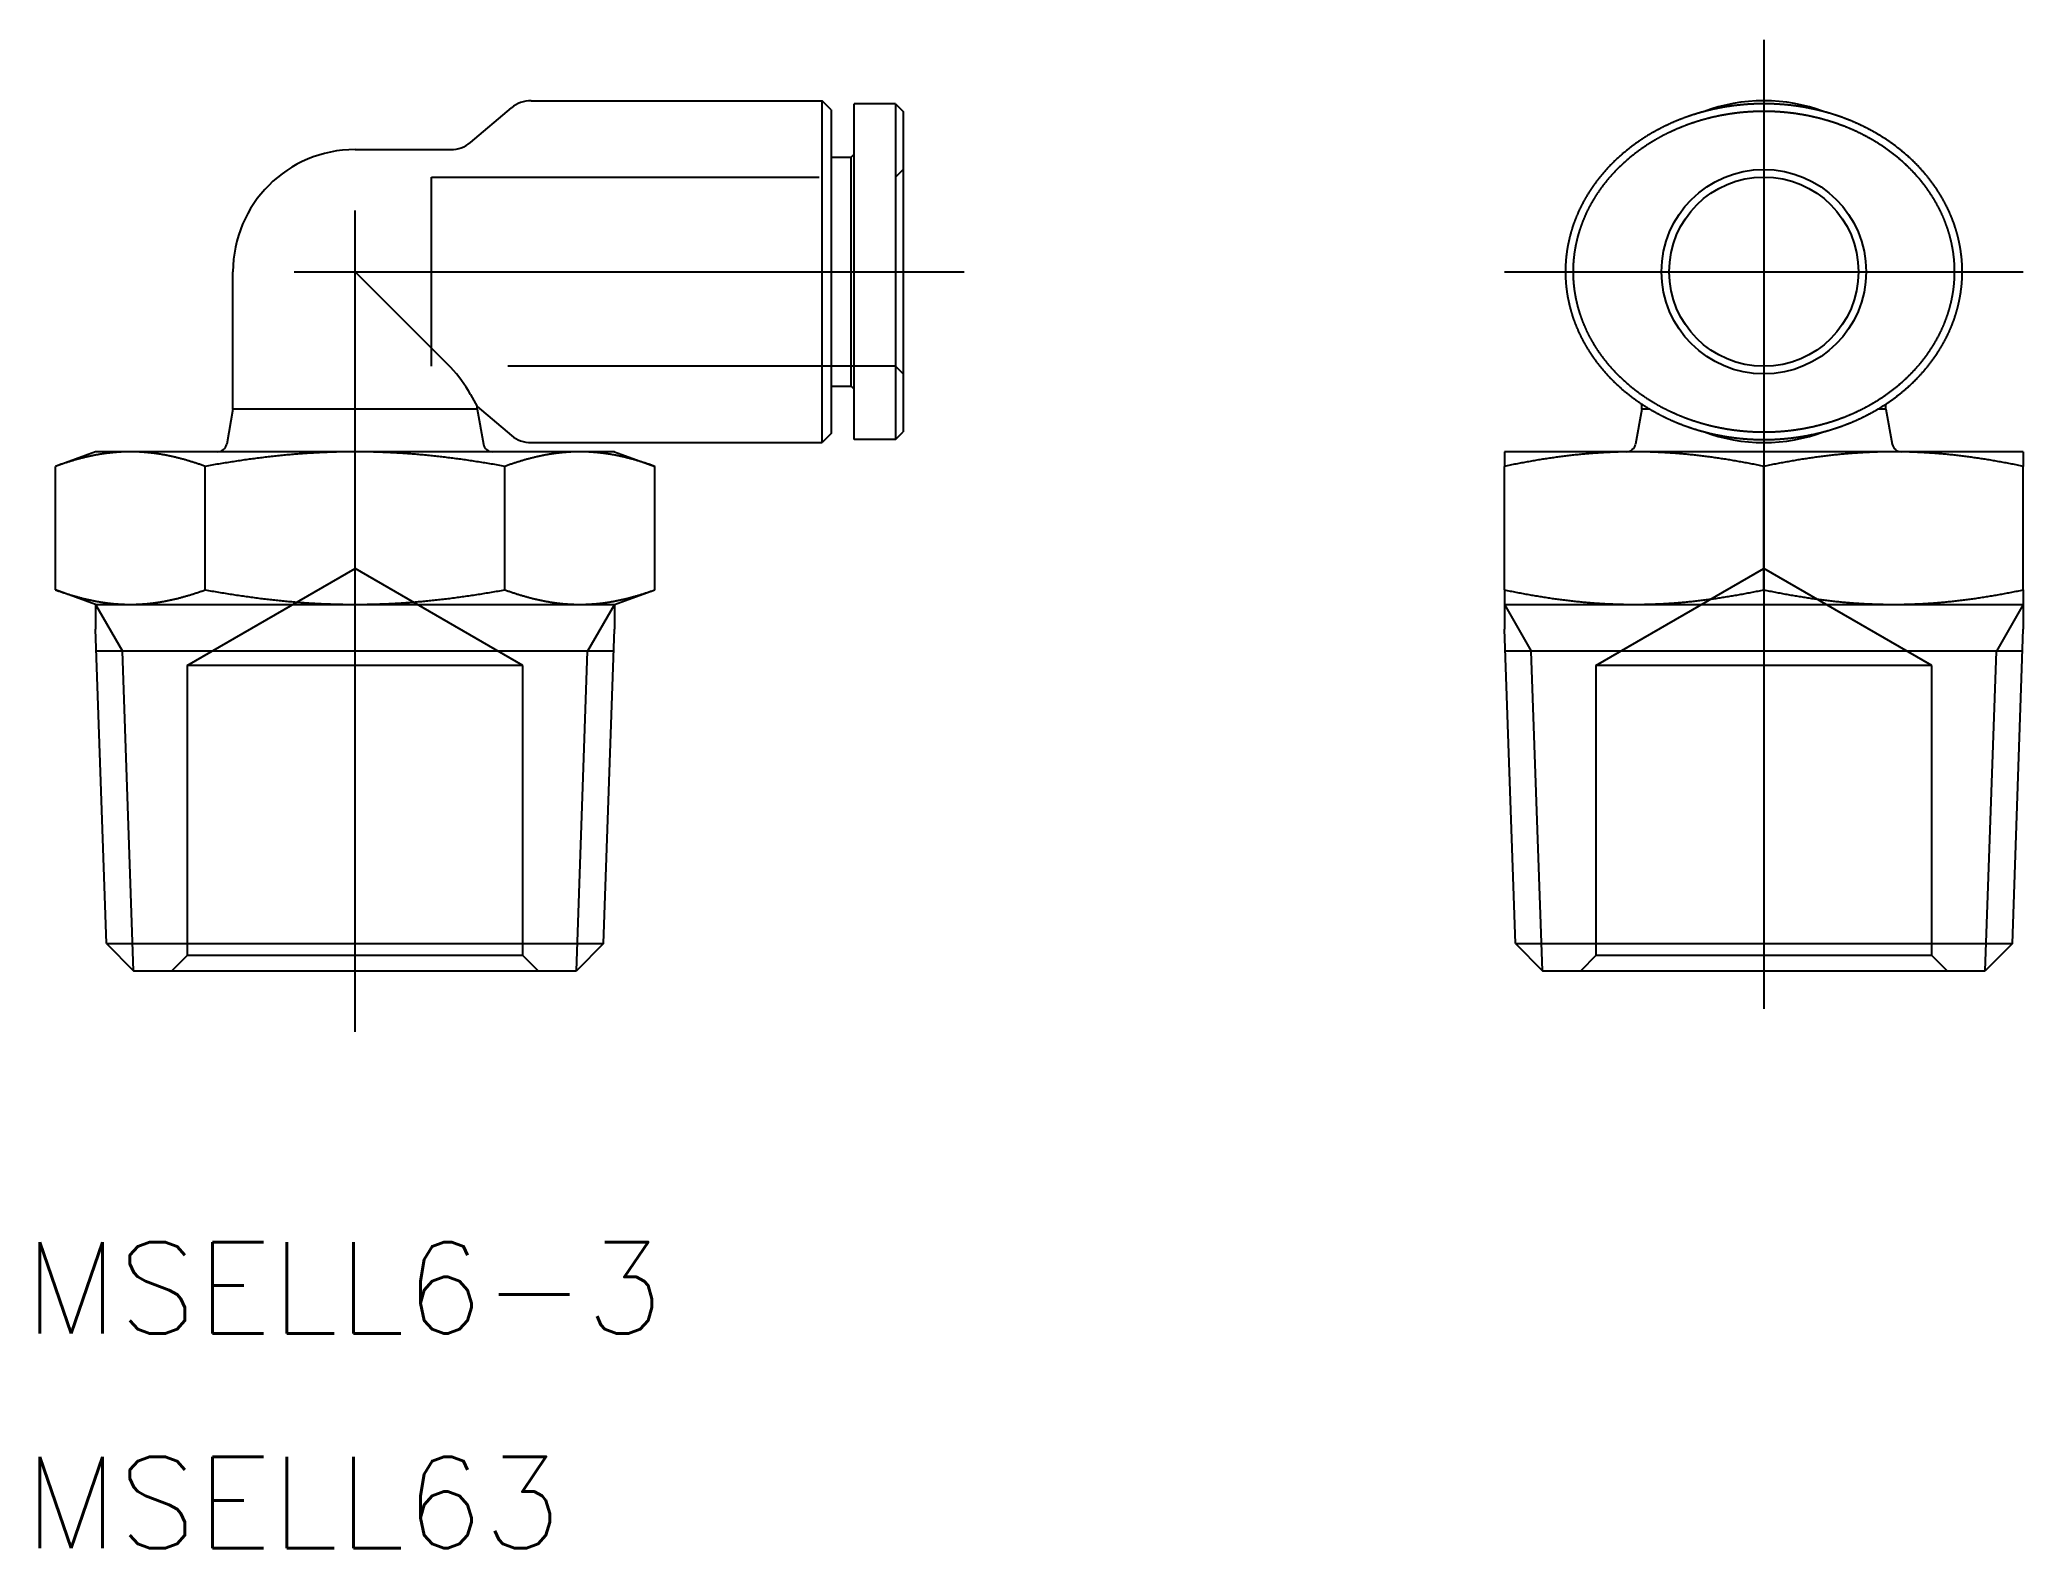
# Model space of a CAD drawing. Extents: x -10.3 to 54.6, y -18.9 to 30.5.
import ezdxf

# ---------------------------------------------------------------- set-up
doc = ezdxf.new("R2010")
doc.units = 0
doc.linetypes.add('CENTER', pattern=[50.8, 31.75, -6.35, 6.35, -6.35])
doc.linetypes.add('DASHED', pattern=[19.05, 12.7, -6.35])
doc.layers.get('0').update_dxf_attribs({"linetype": 'CONTINUOUS'})
doc.layers.add('CENTER', color=1, linetype='CENTER')
doc.styles.get("Standard").update_dxf_attribs({"font": 'txt.shx', "height": 3, "bigfont": 'bigfont.shx'})

msp = doc.modelspace()

# ---------------------------------------------------------------- texts
at = {"color": 7, "linetype": 'CONTINUOUS'}
for s, p in [('MSELL6-3', (-10.846176, -11.887214)), ('MSELL63', (-10.846176, -18.920558))]:
    msp.add_text(s, height=3, dxfattribs=at).set_placement(p)

# ---------------------------------------------------------------- linework, layer by layer
at = {"color": 7, "linetype": 'CONTINUOUS'}
for p, q in [((3.779168, 27.135089), (5.120832, 28.264911)), ((5.764968, 28.5), (15.3, 28.5)), ((15.3, 17.3), (15.3, 28.5)), ((15.6, 28.2), (15.3, 28.5)), ((15.6, 28.2), (15.6, 17.6)), ((16.35, 17.4), (16.35, 28.4)), ((17.7, 28.4), (16.35, 28.4)), ((17.7, 28.400003), (17.7, 17.399961)), ((17.7, 28.4), (17.95, 28.15)), ((17.95, 28.150002), (17.95, 17.649964)), ((0, 26.9), (3.135032, 26.9)), ((15.6, 26.65), (16.25, 26.65)), ((16.25, 26.65), (16.35, 26.75)), ((16.25, 19.15), (16.25, 26.65)), ((-4, 18.4), (-4, 22.9)), ((3.135032, 19.764968), (0, 22.9)), ((3.778766, 18.872606), (3.999582, 18.478713)), ((15.6, 19.15), (16.25, 19.15)), ((16.25, 19.15), (16.35, 19.05)), ((-4, 18.4), (-4.205846, 17.247263)), ((4, 18.4), (-4, 18.4)), ((4, 18.478947), (5.120832, 17.535089)), ((4, 18.4), (4, 18.478947)), ((4, 18.4), (4.205846, 17.247263)), ((42.148312, 18.4), (41.942466, 17.247263)), ((42.148312, 18.4), (42.148312, 18.564752)), ((42.411075, 18.4), (42.148312, 18.4)), ((50.148312, 18.4), (49.88555, 18.4)), ((50.148312, 18.4), (50.148312, 18.564752)), ((50.148312, 18.4), (50.354158, 17.247263)), ((15.6, 17.6), (15.3, 17.3)), ((17.7, 17.4), (17.95, 17.65)), ((-8.5, 17), (-9.814955, 16.521396)), ((8.5, 17), (-8.5, 17)), ((5.764968, 17.3), (15.3, 17.3)), ((8.5, 17), (9.814955, 16.521396)), ((17.7, 17.4), (16.35, 17.4)), ((54.648312, 17), (37.648312, 17)), ((37.648312, 17), (37.648312, 16.521396)), ((54.648312, 17), (54.648312, 16.521396)), ((-9.814955, 12.478604), (-9.814955, 16.521396)), ((-4.907477, 12.478604), (-4.907477, 16.521396)), ((4.907477, 12.478604), (4.907477, 16.521396)), ((9.814955, 12.478604), (9.814955, 16.521396)), ((37.648312, 12.478604), (37.648312, 16.521396)), ((46.148312, 12.478604), (46.148312, 16.521396)), ((54.648312, 12.478604), (54.648312, 16.521396)), ((-8.5, 12), (-9.814955, 12.478604)), ((8.5, 12), (9.814955, 12.478604)), ((37.648312, 12.478604), (37.648312, 12)), ((54.648312, 12.478604), (54.648312, 12)), ((-8.5, 12), (8.5, 12)), ((-8.5, 12), (-8.5, 11.189527)), ((8.5, 12), (8.5, 11.189527)), ((8.5, 12), (8.5, 11.189527)), ((37.648312, 12), (54.648312, 12)), ((37.648312, 12), (37.648312, 11.189527)), ((54.648312, 12), (54.648312, 11.189527)), ((-8.140227, 0.886974), (-8.5, 11.189527)), ((8.140227, 0.886974), (8.5, 11.189527)), ((38.008085, 0.886974), (37.648312, 11.189527)), ((54.288539, 0.886974), (54.648312, 11.189527)), ((8.475016, 10.474092), (-8.475016, 10.474092)), ((54.623329, 10.474092), (37.673296, 10.474092)), ((-8.140227, 0.886974), (8.140227, 0.886974)), ((-8.140227, 0.886974), (-7.253253, 0)), ((8.140227, 0.886974), (7.253253, 0)), ((38.008085, 0.886974), (54.286565, 0.886974)), ((38.008085, 0.886974), (38.895059, 0)), ((54.288539, 0.886974), (53.401565, 0)), ((-7.253253, 0), (7.253253, 0)), ((38.895059, 0), (53.401565, 0))]:
    msp.add_line(p, q, dxfattribs=at)
at = {"color": 3, "linetype": 'DASHED'}
for p, q in [((2.5, 26), (17.7, 26)), ((2.5, 19.8), (2.5, 26)), ((17.95, 26.25), (17.7, 26)), ((17.7, 19.8), (2.5, 19.8)), ((17.95, 19.55), (17.7, 19.8)), ((-5.5, 10), (0, 13.175426)), ((5.5, 10), (0, 13.175426)), ((40.648312, 10), (46.148312, 13.175426)), ((51.648312, 10), (46.148312, 13.175426)), ((5.5, 10), (-5.5, 10)), ((-5.5, 10), (-5.5, 0.5)), ((5.5, 0.5), (5.5, 10)), ((51.648312, 10), (40.648312, 10)), ((40.648312, 10), (40.648312, 0.5)), ((51.648312, 0.5), (51.648312, 10)), ((-5.5, 0.5), (-6, 0)), ((5.5, 0.5), (-5.5, 0.5)), ((6, 0), (5.5, 0.5)), ((40.648312, 0.5), (40.148312, 0)), ((51.648312, 0.5), (40.648312, 0.5)), ((52.148312, 0), (51.648312, 0.5))]:
    msp.add_line(p, q, dxfattribs=at)
at = {"color": 3, "linetype": 'CONTINUOUS'}
for p, q in [((-8.5, 12), (-7.619016, 10.474092)), ((8.5, 12), (7.619016, 10.474092)), ((37.648312, 12), (38.529296, 10.474092)), ((54.648312, 12), (53.767329, 10.474092)), ((-7.253253, 0), (-7.619016, 10.474092)), ((7.253253, 0), (7.619016, 10.474092)), ((38.895059, 0), (38.529296, 10.474092)), ((53.401565, 0), (53.767329, 10.474092))]:
    msp.add_line(p, q, dxfattribs=at)
at = {"color": 7}
for points in [[(52.6483, 22.9, 0), (52.6483, 22.9109, 0), (52.6483, 22.9219, 0), (52.6482, 22.9328, 0), (52.6481, 22.9438, 0), (52.648, 22.9548, 0), (52.6479, 22.9658, 0), (52.6477, 22.9768, 0), (52.6475, 22.9878, 0), (52.6473, 22.9989, 0), (52.6471, 23.0099, 0), (52.6468, 23.021, 0), (52.6465, 23.0321, 0), (52.6462, 23.0432, 0), (52.6458, 23.0544, 0), (52.6455, 23.0655, 0), (52.6451, 23.0767, 0), (52.6446, 23.0879, 0), (52.6442, 23.0991, 0), (52.6437, 23.1104, 0), (52.6432, 23.1216, 0), (52.6426, 23.1329, 0), (52.642, 23.1442, 0), (52.6414, 23.1556, 0), (52.6408, 23.1669, 0), (52.6401, 23.1783, 0), (52.6394, 23.1897, 0), (52.6387, 23.2011, 0), (52.6379, 23.2126, 0), (52.6371, 23.2241, 0), (52.6363, 23.2356, 0), (52.6355, 23.2472, 0), (52.6346, 23.2588, 0), (52.6337, 23.2704, 0), (52.6327, 23.282, 0), (52.6318, 23.2937, 0), (52.6307, 23.3054, 0), (52.6297, 23.3171, 0), (52.6286, 23.3289, 0), (52.6275, 23.3407, 0), (52.6264, 23.3525, 0), (52.6252, 23.3644, 0), (52.624, 23.3763, 0), (52.6227, 23.3882, 0), (52.6214, 23.4002, 0), (52.6201, 23.4122, 0), (52.6187, 23.4242, 0), (52.6174, 23.4363, 0), (52.6159, 23.4484, 0), (52.6145, 23.4606, 0), (52.613, 23.4728, 0), (52.6114, 23.485, 0), (52.6099, 23.4973, 0), (52.6083, 23.5096, 0), (52.6066, 23.522, 0), (52.6049, 23.5344, 0), (52.6032, 23.5469, 0), (52.6014, 23.5593, 0), (52.5996, 23.5719, 0), (52.5978, 23.5845, 0), (52.5959, 23.5971, 0), (52.594, 23.6098, 0), (52.592, 23.6225, 0), (52.59, 23.6353, 0), (52.5879, 23.6481, 0), (52.5858, 23.661, 0), (52.5837, 23.6739, 0), (52.5815, 23.6869, 0), (52.5792, 23.6999, 0), (52.5769, 23.713, 0), (52.5746, 23.7261, 0), (52.5722, 23.7393, 0), (52.5698, 23.7525, 0), (52.5673, 23.7658, 0), (52.5647, 23.7792, 0), (52.5622, 23.7926, 0), (52.5595, 23.806, 0), (52.5568, 23.8196, 0), (52.5541, 23.8331, 0), (52.5513, 23.8468, 0), (52.5484, 23.8605, 0), (52.5455, 23.8743, 0), (52.5426, 23.8881, 0), (52.5395, 23.902, 0), (52.5365, 23.916, 0), (52.5333, 23.93, 0), (52.5301, 23.9441, 0), (52.5269, 23.9582, 0), (52.5235, 23.9724, 0), (52.5202, 23.9867, 0), (52.5167, 24.0011, 0), (52.5132, 24.0155, 0), (52.5097, 24.0299, 0), (52.506, 24.0444, 0), (52.5024, 24.059, 0), (52.4986, 24.0736, 0), (52.4948, 24.0883, 0), (52.4909, 24.103, 0), (52.487, 24.1178, 0), (52.483, 24.1326, 0), (52.4789, 24.1475, 0), (52.4748, 24.1624, 0), (52.4706, 24.1774, 0), (52.4663, 24.1924, 0), (52.462, 24.2075, 0), (52.4576, 24.2226, 0), (52.4531, 24.2378, 0), (52.4486, 24.253, 0), (52.444, 24.2682, 0), (52.4393, 24.2835, 0), (52.4346, 24.2988, 0), (52.4298, 24.3142, 0), (52.4249, 24.3296, 0), (52.4199, 24.345, 0), (52.4149, 24.3605, 0), (52.4099, 24.376, 0), (52.4047, 24.3915, 0), (52.3995, 24.407, 0), (52.3942, 24.4226, 0), (52.3889, 24.4382, 0), (52.3835, 24.4539, 0), (52.378, 24.4695, 0), (52.3724, 24.4852, 0), (52.3668, 24.5009, 0), (52.3611, 24.5167, 0), (52.3553, 24.5324, 0), (52.3495, 24.5482, 0), (52.3436, 24.564, 0), (52.3377, 24.5798, 0), (52.3316, 24.5956, 0), (52.3255, 24.6115, 0), (52.3194, 24.6273, 0), (52.3132, 24.6432, 0), (52.3069, 24.6591, 0), (52.3005, 24.675, 0), (52.2941, 24.6909, 0), (52.2876, 24.7068, 0), (52.281, 24.7227, 0), (52.2743, 24.7386, 0), (52.2676, 24.7546, 0), (52.2609, 24.7705, 0), (52.254, 24.7864, 0), (52.2471, 24.8024, 0), (52.2401, 24.8183, 0), (52.2331, 24.8342, 0), (52.226, 24.8502, 0), (52.2188, 24.8661, 0), (52.2116, 24.882, 0), (52.2043, 24.898, 0), (52.1969, 24.9139, 0), (52.1895, 24.9298, 0), (52.182, 24.9457, 0), (52.1744, 24.9616, 0), (52.1668, 24.9775, 0), (52.1591, 24.9934, 0), (52.1513, 25.0092, 0), (52.1435, 25.0251, 0), (52.1356, 25.0409, 0), (52.1277, 25.0568, 0), (52.1196, 25.0726, 0), (52.1116, 25.0884, 0), (52.1034, 25.1042, 0), (52.0952, 25.12, 0), (52.087, 25.1358, 0), (52.0787, 25.1515, 0), (52.0703, 25.1673, 0), (52.0618, 25.183, 0), (52.0533, 25.1987, 0), (52.0448, 25.2144, 0), (52.0361, 25.2301, 0), (52.0275, 25.2457, 0), (52.0187, 25.2614, 0), (52.0099, 25.277, 0), (52.001, 25.2926, 0), (51.9921, 25.3082, 0), (51.9831, 25.3237, 0), (51.9741, 25.3393, 0), (51.965, 25.3548, 0), (51.9558, 25.3703, 0), (51.9466, 25.3857, 0), (51.9373, 25.4012, 0), (51.928, 25.4166, 0), (51.9186, 25.432, 0), (51.9091, 25.4473, 0), (51.8996, 25.4627, 0), (51.89, 25.478, 0), (51.8804, 25.4934, 0), (51.8707, 25.5086, 0), (51.8609, 25.5239, 0), (51.8511, 25.5392, 0), (51.8412, 25.5544, 0), (51.8312, 25.5696, 0), (51.8212, 25.5848, 0), (51.8112, 25.6, 0), (51.801, 25.6151, 0), (51.7909, 25.6302, 0), (51.7806, 25.6453, 0), (51.7703, 25.6604, 0), (51.7599, 25.6754, 0), (51.7495, 25.6904, 0), (51.739, 25.7054, 0), (51.7285, 25.7204, 0), (51.7179, 25.7354, 0), (51.7073, 25.7503, 0), (51.6965, 25.7652, 0), (51.6858, 25.7801, 0), (51.6749, 25.7949, 0), (51.664, 25.8097, 0), (51.6531, 25.8245, 0), (51.6421, 25.8393, 0), (51.631, 25.8541, 0), (51.6199, 25.8688, 0), (51.6088, 25.8835, 0), (51.5975, 25.8981, 0), (51.5862, 25.9128, 0), (51.5749, 25.9274, 0), (51.5635, 25.942, 0), (51.552, 25.9565, 0), (51.5405, 25.971, 0), (51.529, 25.9855, 0), (51.5173, 26, 0), (51.5056, 26.0144, 0), (51.4939, 26.0288, 0), (51.4821, 26.0432, 0), (51.4703, 26.0576, 0), (51.4584, 26.0719, 0), (51.4464, 26.0862, 0), (51.4344, 26.1004, 0), (51.4223, 26.1147, 0), (51.4102, 26.1289, 0), (51.398, 26.143, 0), (51.3858, 26.1572, 0), (51.3735, 26.1713, 0), (51.3612, 26.1853, 0), (51.3488, 26.1994, 0), (51.3364, 26.2134, 0), (51.3239, 26.2273, 0), (51.3113, 26.2413, 0), (51.2987, 26.2552, 0), (51.2861, 26.2691, 0), (51.2733, 26.2829, 0), (51.2606, 26.2967, 0), (51.2478, 26.3105, 0), (51.2349, 26.3242, 0), (51.222, 26.3379, 0), (51.209, 26.3516, 0), (51.196, 26.3652, 0), (51.1829, 26.3788, 0), (51.1698, 26.3924, 0), (51.1566, 26.4059, 0), (51.1434, 26.4194, 0), (51.1301, 26.4328, 0), (51.1168, 26.4462, 0), (51.1034, 26.4596, 0), (51.09, 26.4729, 0), (51.0765, 26.4862, 0), (51.0629, 26.4995, 0), (51.0494, 26.5127, 0), (51.0358, 26.5259, 0), (51.0221, 26.539, 0), (51.0084, 26.5521, 0), (50.9946, 26.5652, 0), (50.9808, 26.5782, 0), (50.9669, 26.5912, 0), (50.953, 26.6041, 0), (50.9391, 26.617, 0), (50.9251, 26.6299, 0), (50.9111, 26.6427, 0), (50.897, 26.6555, 0), (50.8829, 26.6682, 0), (50.8687, 26.6809, 0), (50.8545, 26.6935, 0), (50.8402, 26.7062, 0), (50.8259, 26.7187, 0), (50.8116, 26.7312, 0), (50.7972, 26.7437, 0), (50.7828, 26.7562, 0), (50.7684, 26.7686, 0), (50.7539, 26.7809, 0), (50.7393, 26.7932, 0), (50.7247, 26.8055, 0), (50.7101, 26.8177, 0), (50.6955, 26.8299, 0), (50.6808, 26.842, 0), (50.6661, 26.8541, 0), (50.6513, 26.8662, 0), (50.6365, 26.8782, 0), (50.6216, 26.8901, 0), (50.6068, 26.902, 0), (50.5918, 26.9139, 0), (50.5769, 26.9257, 0), (50.5619, 26.9375, 0), (50.5469, 26.9492, 0), (50.5318, 26.9609, 0), (50.5167, 26.9725, 0), (50.5016, 26.9841, 0), (50.4864, 26.9957, 0), (50.4713, 27.0071, 0), (50.456, 27.0186, 0), (50.4408, 27.03, 0), (50.4255, 27.0413, 0), (50.4102, 27.0526, 0), (50.3948, 27.0639, 0), (50.3794, 27.0751, 0), (50.364, 27.0863, 0), (50.3486, 27.0974, 0), (50.3331, 27.1084, 0), (50.3176, 27.1194, 0), (50.3021, 27.1304, 0), (50.2865, 27.1413, 0), (50.2709, 27.1522, 0), (50.2553, 27.163, 0), (50.2397, 27.1738, 0), (50.224, 27.1845, 0), (50.2083, 27.1951, 0), (50.1926, 27.2057, 0), (50.1768, 27.2163, 0), (50.1611, 27.2268, 0), (50.1453, 27.2373, 0), (50.1294, 27.2477, 0), (50.1136, 27.258, 0), (50.0977, 27.2683, 0), (50.0818, 27.2786, 0), (50.0659, 27.2888, 0), (50.05, 27.2989, 0), (50.0341, 27.309, 0), (50.0181, 27.319, 0), (50.0021, 27.329, 0), (49.9861, 27.339, 0), (49.9701, 27.3488, 0), (49.9541, 27.3587, 0), (49.938, 27.3684, 0), (49.922, 27.3782, 0), (49.9059, 27.3878, 0), (49.8898, 27.3975, 0), (49.8736, 27.407, 0), (49.8575, 27.4165, 0), (49.8413, 27.426, 0), (49.8252, 27.4354, 0), (49.809, 27.4448, 0), (49.7928, 27.4541, 0), (49.7766, 27.4633, 0), (49.7603, 27.4725, 0), (49.7441, 27.4817, 0), (49.7278, 27.4908, 0), (49.7116, 27.4999, 0), (49.6953, 27.5089, 0), (49.679, 27.5178, 0), (49.6627, 27.5267, 0), (49.6464, 27.5355, 0), (49.63, 27.5443, 0), (49.6137, 27.5531, 0), (49.5973, 27.5618, 0), (49.581, 27.5704, 0), (49.5646, 27.579, 0), (49.5482, 27.5875, 0), (49.5318, 27.596, 0), (49.5154, 27.6045, 0), (49.499, 27.6128, 0), (49.4826, 27.6212, 0), (49.4662, 27.6295, 0), (49.4497, 27.6377, 0), (49.4333, 27.6459, 0), (49.4168, 27.654, 0), (49.4004, 27.6621, 0), (49.3839, 27.6701, 0), (49.3674, 27.6781, 0), (49.3509, 27.686, 0), (49.3344, 27.6939, 0), (49.3179, 27.7017, 0), (49.3014, 27.7095, 0), (49.2849, 27.7172, 0), (49.2684, 27.7249, 0), (49.2519, 27.7325, 0), (49.2354, 27.7401, 0), (49.2189, 27.7476, 0), (49.2024, 27.7551, 0), (49.1858, 27.7625, 0), (49.1693, 27.7699, 0), (49.1528, 27.7772, 0), (49.1362, 27.7844, 0), (49.1197, 27.7917, 0), (49.1032, 27.7988, 0), (49.0866, 27.806, 0), (49.0701, 27.813, 0), (49.0535, 27.82, 0), (49.037, 27.827, 0), (49.0205, 27.8339, 0), (49.0039, 27.8408, 0), (48.9874, 27.8476, 0), (48.9708, 27.8544, 0), (48.9543, 27.8611, 0), (48.9378, 27.8678, 0), (48.9212, 27.8744, 0), (48.9047, 27.881, 0), (48.8881, 27.8875, 0), (48.8716, 27.894, 0), (48.855, 27.9005, 0), (48.8384, 27.9069, 0), (48.8219, 27.9132, 0), (48.8053, 27.9195, 0), (48.7888, 27.9258, 0), (48.7722, 27.932, 0), (48.7556, 27.9382, 0), (48.7391, 27.9443, 0), (48.7225, 27.9504, 0), (48.7059, 27.9564, 0), (48.6893, 27.9624, 0), (48.6728, 27.9683, 0), (48.6562, 27.9742, 0), (48.6396, 27.9801, 0), (48.623, 27.9859, 0), (48.6064, 27.9916, 0), (48.5899, 27.9973, 0), (48.5733, 28.003, 0), (48.5567, 28.0086, 0), (48.5401, 28.0142, 0), (48.5235, 28.0198, 0), (48.5069, 28.0253, 0), (48.4903, 28.0307, 0), (48.4737, 28.0361, 0), (48.4571, 28.0415, 0), (48.4405, 28.0468, 0), (48.4239, 28.0521, 0), (48.4073, 28.0573, 0), (48.3907, 28.0625, 0), (48.3741, 28.0676, 0), (48.3575, 28.0727, 0), (48.3409, 28.0778, 0), (48.3243, 28.0828, 0), (48.3077, 28.0878, 0), (48.2911, 28.0927, 0), (48.2745, 28.0976, 0), (48.2579, 28.1024, 0), (48.2412, 28.1072, 0), (48.2246, 28.112, 0), (48.208, 28.1167, 0), (48.1914, 28.1214, 0), (48.1748, 28.126, 0), (48.1582, 28.1306, 0), (48.1415, 28.1351, 0), (48.1249, 28.1396, 0), (48.1083, 28.1441, 0), (48.0917, 28.1485, 0), (48.0751, 28.1529, 0), (48.0584, 28.1572, 0), (48.0418, 28.1615, 0), (48.0252, 28.1658, 0), (48.0086, 28.17, 0), (47.9919, 28.1742, 0), (47.9753, 28.1783, 0), (47.9587, 28.1824, 0), (47.9421, 28.1865, 0), (47.9254, 28.1905, 0), (47.9088, 28.1945, 0), (47.8922, 28.1984, 0), (47.8755, 28.2023, 0), (47.8589, 28.2062, 0), (47.8423, 28.21, 0), (47.8257, 28.2137, 0), (47.809, 28.2175, 0), (47.7924, 28.2212, 0), (47.7758, 28.2248, 0), (47.7591, 28.2284, 0), (47.7425, 28.232, 0), (47.7259, 28.2356, 0), (47.7092, 28.2391, 0), (47.6926, 28.2425, 0), (47.676, 28.2459, 0), (47.6593, 28.2493, 0), (47.6427, 28.2527, 0), (47.6261, 28.256, 0), (47.6094, 28.2592, 0), (47.5928, 28.2625, 0), (47.5762, 28.2657, 0), (47.5595, 28.2688, 0), (47.5429, 28.2719, 0), (47.5263, 28.275, 0), (47.5096, 28.278, 0), (47.493, 28.281, 0), (47.4763, 28.284, 0), (47.4597, 28.2869, 0), (47.4431, 28.2898, 0), (47.4264, 28.2927, 0), (47.4098, 28.2955, 0), (47.3931, 28.2982, 0), (47.3765, 28.301, 0), (47.3599, 28.3037, 0), (47.3432, 28.3063, 0), (47.3266, 28.3089, 0), (47.3099, 28.3115, 0), (47.2933, 28.3141, 0), (47.2767, 28.3166, 0), (47.26, 28.319, 0), (47.2434, 28.3215, 0), (47.2267, 28.3239, 0), (47.2101, 28.3262, 0), (47.1934, 28.3285, 0), (47.1768, 28.3308, 0), (47.1601, 28.333, 0), (47.1435, 28.3353, 0), (47.1268, 28.3374, 0), (47.1102, 28.3395, 0), (47.0936, 28.3416, 0), (47.0769, 28.3437, 0), (47.0603, 28.3457, 0), (47.0436, 28.3477, 0), (47.027, 28.3496, 0), (47.0103, 28.3515, 0), (46.9937, 28.3534, 0), (46.977, 28.3552, 0), (46.9604, 28.357, 0), (46.9437, 28.3588, 0), (46.9271, 28.3605, 0), (46.9104, 28.3622, 0), (46.8938, 28.3638, 0), (46.8771, 28.3654, 0), (46.8605, 28.367, 0), (46.8438, 28.3685, 0), (46.8271, 28.37, 0), (46.8105, 28.3715, 0), (46.7938, 28.3729, 0), (46.7772, 28.3743, 0), (46.7605, 28.3756, 0), (46.7439, 28.377, 0), (46.7272, 28.3782, 0), (46.7106, 28.3795, 0), (46.6939, 28.3807, 0), (46.6773, 28.3818, 0), (46.6606, 28.383, 0), (46.6439, 28.3841, 0), (46.6273, 28.3851, 0), (46.6106, 28.3861, 0), (46.594, 28.3871, 0), (46.5773, 28.3881, 0), (46.5607, 28.389, 0), (46.544, 28.3899, 0), (46.5273, 28.3907, 0), (46.5107, 28.3915, 0), (46.494, 28.3923, 0), (46.4774, 28.393, 0), (46.4607, 28.3937, 0), (46.4441, 28.3943, 0), (46.4274, 28.395, 0), (46.4107, 28.3955, 0), (46.3941, 28.3961, 0), (46.3774, 28.3966, 0), (46.3608, 28.3971, 0), (46.3441, 28.3975, 0), (46.3274, 28.3979, 0), (46.3108, 28.3983, 0), (46.2941, 28.3986, 0), (46.2774, 28.3989, 0), (46.2608, 28.3992, 0), (46.2441, 28.3994, 0), (46.2275, 28.3996, 0), (46.2108, 28.3997, 0), (46.1941, 28.3999, 0), (46.1775, 28.3999, 0), (46.1608, 28.4, 0), (46.1441, 28.4, 0), (46.1275, 28.4, 0), (46.1108, 28.3999, 0), (46.0942, 28.3998, 0), (46.0775, 28.3997, 0), (46.0608, 28.3995, 0), (46.0442, 28.3993, 0), (46.0275, 28.3991, 0), (46.0109, 28.3988, 0), (45.9942, 28.3985, 0), (45.9775, 28.3981, 0), (45.9609, 28.3977, 0), (45.9442, 28.3973, 0), (45.9276, 28.3968, 0), (45.9109, 28.3963, 0), (45.8943, 28.3958, 0), (45.8776, 28.3952, 0), (45.861, 28.3946, 0), (45.8443, 28.394, 0), (45.8277, 28.3933, 0), (45.811, 28.3926, 0), (45.7944, 28.3918, 0), (45.7777, 28.3911, 0), (45.7611, 28.3902, 0), (45.7444, 28.3894, 0), (45.7278, 28.3885, 0), (45.7112, 28.3876, 0), (45.6945, 28.3866, 0), (45.6779, 28.3856, 0), (45.6613, 28.3845, 0), (45.6446, 28.3835, 0), (45.628, 28.3824, 0), (45.6114, 28.3812, 0), (45.5948, 28.38, 0), (45.5782, 28.3788, 0), (45.5615, 28.3776, 0), (45.5449, 28.3763, 0), (45.5283, 28.3749, 0), (45.5117, 28.3736, 0), (45.4951, 28.3722, 0), (45.4785, 28.3707, 0), (45.4619, 28.3693, 0), (45.4453, 28.3677, 0), (45.4287, 28.3662, 0), (45.4122, 28.3646, 0), (45.3956, 28.363, 0), (45.379, 28.3613, 0), (45.3624, 28.3597, 0), (45.3458, 28.3579, 0), (45.3293, 28.3562, 0), (45.3127, 28.3544, 0), (45.2962, 28.3525, 0), (45.2796, 28.3507, 0), (45.263, 28.3488, 0), (45.2465, 28.3468, 0), (45.23, 28.3448, 0), (45.2134, 28.3428, 0), (45.1969, 28.3408, 0), (45.1804, 28.3387, 0), (45.1638, 28.3366, 0), (45.1473, 28.3344, 0), (45.1308, 28.3322, 0), (45.1143, 28.33, 0), (45.0978, 28.3277, 0), (45.0813, 28.3254, 0), (45.0648, 28.323, 0), (45.0483, 28.3207, 0), (45.0318, 28.3183, 0), (45.0153, 28.3158, 0), (44.9988, 28.3133, 0), (44.9824, 28.3108, 0), (44.9659, 28.3082, 0), (44.9495, 28.3056, 0), (44.933, 28.303, 0), (44.9166, 28.3003, 0), (44.9001, 28.2976, 0), (44.8837, 28.2949, 0), (44.8672, 28.2921, 0), (44.8508, 28.2893, 0), (44.8344, 28.2865, 0), (44.818, 28.2836, 0), (44.8016, 28.2807, 0), (44.7852, 28.2777, 0), (44.7688, 28.2747, 0), (44.7524, 28.2717, 0), (44.736, 28.2686, 0), (44.7197, 28.2655, 0), (44.7033, 28.2624, 0), (44.6869, 28.2592, 0), (44.6706, 28.256, 0), (44.6542, 28.2527, 0), (44.6379, 28.2495, 0), (44.6216, 28.2461, 0), (44.6053, 28.2428, 0), (44.5889, 28.2394, 0), (44.5726, 28.236, 0), (44.5563, 28.2325, 0), (44.54, 28.229, 0), (44.5237, 28.2255, 0), (44.5075, 28.2219, 0), (44.4912, 28.2183, 0), (44.4749, 28.2146, 0), (44.4587, 28.2109, 0), (44.4424, 28.2072, 0), (44.4262, 28.2035, 0), (44.41, 28.1997, 0), (44.3937, 28.1958, 0), (44.3775, 28.192, 0), (44.3613, 28.1881, 0), (44.3451, 28.1841, 0), (44.3289, 28.1802, 0), (44.3128, 28.1762, 0), (44.2966, 28.1721, 0), (44.2804, 28.168, 0), (44.2643, 28.1639, 0), (44.2481, 28.1598, 0), (44.232, 28.1556, 0), (44.2159, 28.1513, 0), (44.1997, 28.1471, 0), (44.1836, 28.1428, 0), (44.1675, 28.1384, 0), (44.1514, 28.1341, 0), (44.1354, 28.1296, 0), (44.1193, 28.1252, 0), (44.1032, 28.1207, 0), (44.0872, 28.1162, 0), (44.0711, 28.1116, 0), (44.0551, 28.107, 0), (44.0391, 28.1024, 0), (44.0231, 28.0977, 0), (44.0071, 28.093, 0), (43.9911, 28.0883, 0), (43.9751, 28.0835, 0), (43.9591, 28.0787, 0), (43.9432, 28.0738, 0), (43.9272, 28.069, 0), (43.9113, 28.064, 0), (43.8953, 28.0591, 0), (43.8794, 28.0541, 0), (43.8635, 28.049, 0), (43.8476, 28.044, 0), (43.8317, 28.0389, 0), (43.8159, 28.0337, 0), (43.8, 28.0285, 0), (43.7841, 28.0233, 0), (43.7683, 28.0181, 0), (43.7525, 28.0128, 0), (43.7367, 28.0074, 0), (43.7209, 28.0021, 0), (43.7051, 27.9967, 0), (43.6893, 27.9912, 0), (43.6735, 27.9858, 0), (43.6577, 27.9803, 0), (43.642, 27.9747, 0), (43.6263, 27.9691, 0), (43.6105, 27.9635, 0), (43.5948, 27.9578, 0), (43.5791, 27.9521, 0), (43.5634, 27.9464, 0), (43.5478, 27.9406, 0), (43.5321, 27.9348, 0), (43.5165, 27.929, 0), (43.5008, 27.9231, 0), (43.4852, 27.9172, 0), (43.4696, 27.9112, 0), (43.454, 27.9052, 0), (43.4384, 27.8992, 0), (43.4228, 27.8932, 0), (43.4073, 27.887, 0), (43.3917, 27.8809, 0), (43.3762, 27.8747, 0), (43.3607, 27.8685, 0), (43.3452, 27.8623, 0), (43.3297, 27.856, 0), (43.3142, 27.8497, 0), (43.2987, 27.8433, 0), (43.2833, 27.8369, 0), (43.2678, 27.8305, 0), (43.2524, 27.824, 0), (43.237, 27.8175, 0), (43.2216, 27.8109, 0), (43.2062, 27.8043, 0), (43.1908, 27.7977, 0), (43.1755, 27.791, 0), (43.1601, 27.7843, 0), (43.1448, 27.7776, 0), (43.1295, 27.7708, 0), (43.1142, 27.764, 0), (43.0989, 27.7572, 0), (43.0836, 27.7503, 0), (43.0684, 27.7434, 0), (43.0531, 27.7364, 0), (43.0379, 27.7294, 0), (43.0227, 27.7224, 0), (43.0075, 27.7153, 0), (42.9923, 27.7082, 0), (42.9771, 27.701, 0), (42.962, 27.6938, 0), (42.9469, 27.6866, 0), (42.9317, 27.6793, 0), (42.9166, 27.672, 0), (42.9016, 27.6647, 0), (42.8865, 27.6573, 0), (42.8714, 27.6499, 0), (42.8564, 27.6425, 0), (42.8414, 27.635, 0), (42.8264, 27.6275, 0), (42.8114, 27.6199, 0), (42.7964, 27.6123, 0), (42.7815, 27.6047, 0), (42.7666, 27.597, 0), (42.7516, 27.5893, 0), (42.7368, 27.5815, 0), (42.7219, 27.5737, 0), (42.707, 27.5659, 0), (42.6922, 27.5581, 0), (42.6774, 27.5502, 0), (42.6626, 27.5422, 0), (42.6478, 27.5343, 0), (42.633, 27.5262, 0), (42.6183, 27.5182, 0), (42.6035, 27.5101, 0), (42.5888, 27.502, 0), (42.5741, 27.4938, 0), (42.5595, 27.4856, 0), (42.5448, 27.4774, 0), (42.5302, 27.4691, 0), (42.5156, 27.4608, 0), (42.501, 27.4525, 0), (42.4864, 27.4441, 0), (42.4719, 27.4357, 0), (42.4573, 27.4272, 0), (42.4428, 27.4187, 0), (42.4283, 27.4102, 0), (42.4139, 27.4016, 0), (42.3994, 27.393, 0), (42.385, 27.3844, 0), (42.3706, 27.3757, 0), (42.3562, 27.367, 0), (42.3418, 27.3582, 0), (42.3275, 27.3494, 0), (42.3132, 27.3406, 0), (42.2989, 27.3318, 0), (42.2846, 27.3229, 0), (42.2703, 27.3139, 0), (42.2561, 27.3049, 0), (42.2419, 27.2959, 0), (42.2277, 27.2869, 0), (42.2136, 27.2778, 0), (42.1994, 27.2687, 0), (42.1853, 27.2595, 0), (42.1712, 27.2503, 0), (42.1571, 27.2411, 0), (42.1431, 27.2318, 0), (42.1291, 27.2225, 0), (42.1151, 27.2131, 0), (42.1011, 27.2038, 0), (42.0871, 27.1943, 0), (42.0732, 27.1849, 0), (42.0593, 27.1754, 0), (42.0454, 27.1659, 0), (42.0316, 27.1563, 0), (42.0177, 27.1467, 0), (42.0039, 27.137, 0), (41.9902, 27.1274, 0), (41.9764, 27.1176, 0), (41.9627, 27.1079, 0), (41.949, 27.0981, 0), (41.9353, 27.0883, 0), (41.9216, 27.0784, 0), (41.908, 27.0685, 0), (41.8944, 27.0586, 0), (41.8808, 27.0486, 0), (41.8673, 27.0386, 0), (41.8538, 27.0286, 0), (41.8403, 27.0185, 0), (41.8268, 27.0084, 0), (41.8134, 26.9982, 0), (41.8, 26.9881, 0), (41.7866, 26.9778, 0), (41.7732, 26.9676, 0), (41.7599, 26.9573, 0), (41.7466, 26.947, 0), (41.7333, 26.9366, 0), (41.7201, 26.9262, 0), (41.7069, 26.9157, 0), (41.6937, 26.9053, 0), (41.6805, 26.8948, 0), (41.6674, 26.8842, 0), (41.6543, 26.8736, 0), (41.6412, 26.863, 0), (41.6282, 26.8524, 0), (41.6151, 26.8417, 0), (41.6022, 26.831, 0), (41.5892, 26.8202, 0), (41.5763, 26.8094, 0), (41.5634, 26.7986, 0), (41.5505, 26.7877, 0), (41.5377, 26.7768, 0), (41.5248, 26.7659, 0), (41.5121, 26.7549, 0), (41.4993, 26.7439, 0), (41.4866, 26.7328, 0), (41.4739, 26.7218, 0), (41.4613, 26.7106, 0), (41.4486, 26.6995, 0), (41.436, 26.6883, 0), (41.4235, 26.6771, 0), (41.4109, 26.6658, 0), (41.3984, 26.6545, 0), (41.386, 26.6432, 0), (41.3735, 26.6318, 0), (41.3611, 26.6204, 0), (41.3487, 26.609, 0), (41.3364, 26.5975, 0), (41.3241, 26.586, 0), (41.3118, 26.5745, 0), (41.2996, 26.5629, 0), (41.2874, 26.5513, 0), (41.2752, 26.5397, 0), (41.263, 26.528, 0), (41.2509, 26.5163, 0), (41.2388, 26.5045, 0), (41.2268, 26.4928, 0), (41.2148, 26.4809, 0), (41.2028, 26.4691, 0), (41.1908, 26.4572, 0), (41.1789, 26.4453, 0), (41.167, 26.4333, 0), (41.1552, 26.4213, 0), (41.1434, 26.4093, 0), (41.1316, 26.3973, 0), (41.1199, 26.3852, 0), (41.1082, 26.373, 0), (41.0965, 26.3609, 0), (41.0848, 26.3487, 0), (41.0732, 26.3364, 0), (41.0617, 26.3242, 0), (41.0501, 26.3119, 0), (41.0386, 26.2995, 0), (41.0272, 26.2872, 0), (41.0158, 26.2748, 0), (41.0044, 26.2623, 0), (40.993, 26.2498, 0), (40.9817, 26.2373, 0), (40.9704, 26.2248, 0), (40.9592, 26.2122, 0), (40.9479, 26.1996, 0), (40.9368, 26.1869, 0), (40.9256, 26.1743, 0), (40.9145, 26.1615, 0), (40.9035, 26.1488, 0), (40.8924, 26.136, 0), (40.8814, 26.1232, 0), (40.8705, 26.1103, 0), (40.8596, 26.0974, 0), (40.8487, 26.0845, 0), (40.8378, 26.0715, 0), (40.827, 26.0585, 0), (40.8163, 26.0455, 0), (40.8055, 26.0324, 0), (40.7948, 26.0194, 0), (40.7842, 26.0062, 0), (40.7736, 25.9931, 0), (40.763, 25.9799, 0), (40.7525, 25.9666, 0), (40.742, 25.9534, 0), (40.7315, 25.9401, 0), (40.7211, 25.9267, 0), (40.7107, 25.9134, 0), (40.7004, 25.9, 0), (40.6901, 25.8865, 0), (40.6798, 25.873, 0), (40.6696, 25.8595, 0), (40.6594, 25.846, 0), (40.6493, 25.8324, 0), (40.6392, 25.8188, 0), (40.6291, 25.8052, 0), (40.6191, 25.7915, 0), (40.6091, 25.7778, 0), (40.5992, 25.7641, 0), (40.5893, 25.7503, 0), (40.5794, 25.7365, 0), (40.5696, 25.7227, 0), (40.5599, 25.7088, 0), (40.5501, 25.6949, 0), (40.5405, 25.681, 0), (40.5308, 25.667, 0), (40.5212, 25.653, 0), (40.5117, 25.639, 0), (40.5021, 25.6249, 0), (40.4927, 25.6108, 0), (40.4832, 25.5967, 0), (40.4739, 25.5825, 0), (40.4645, 25.5683, 0), (40.4552, 25.5541, 0), (40.446, 25.5398, 0), (40.4368, 25.5256, 0), (40.4276, 25.5112, 0), (40.4185, 25.4969, 0), (40.4094, 25.4825, 0), (40.4004, 25.4681, 0), (40.3914, 25.4536, 0), (40.3824, 25.4391, 0), (40.3735, 25.4246, 0), (40.3647, 25.4101, 0), (40.3559, 25.3955, 0), (40.3471, 25.3809, 0), (40.3384, 25.3662, 0), (40.3297, 25.3515, 0), (40.3211, 25.3368, 0), (40.3125, 25.3221, 0), (40.304, 25.3073, 0), (40.2955, 25.2925, 0), (40.2871, 25.2777, 0), (40.2787, 25.2628, 0), (40.2703, 25.2479, 0), (40.262, 25.233, 0), (40.2538, 25.218, 0), (40.2456, 25.203, 0), (40.2374, 25.188, 0), (40.2293, 25.173, 0), (40.2213, 25.1579, 0), (40.2133, 25.1428, 0), (40.2053, 25.1276, 0), (40.1974, 25.1125, 0), (40.1896, 25.0973, 0), (40.1818, 25.082, 0), (40.174, 25.0668, 0), (40.1663, 25.0515, 0), (40.1587, 25.0362, 0), (40.1511, 25.0209, 0), (40.1435, 25.0055, 0), (40.136, 24.9901, 0), (40.1286, 24.9747, 0), (40.1212, 24.9593, 0), (40.1138, 24.9438, 0), (40.1066, 24.9283, 0), (40.0993, 24.9128, 0), (40.0921, 24.8973, 0), (40.085, 24.8817, 0), (40.0779, 24.8661, 0), (40.0709, 24.8505, 0), (40.0639, 24.8348, 0), (40.057, 24.8191, 0), (40.0501, 24.8035, 0), (40.0433, 24.7877, 0), (40.0365, 24.772, 0), (40.0298, 24.7562, 0), (40.0232, 24.7404, 0), (40.0165, 24.7246, 0), (40.01, 24.7088, 0), (40.0035, 24.6929, 0), (39.9971, 24.677, 0), (39.9907, 24.6611, 0), (39.9843, 24.6452, 0), (39.9781, 24.6292, 0), (39.9718, 24.6133, 0), (39.9657, 24.5973, 0), (39.9596, 24.5813, 0), (39.9535, 24.5652, 0), (39.9475, 24.5492, 0), (39.9416, 24.5331, 0), (39.9357, 24.517, 0), (39.9298, 24.5009, 0), (39.9241, 24.4847, 0), (39.9183, 24.4686, 0), (39.9127, 24.4524, 0), (39.9071, 24.4362, 0), (39.9015, 24.4199, 0), (39.896, 24.4037, 0), (39.8906, 24.3874, 0), (39.8852, 24.3712, 0), (39.8799, 24.3549, 0), (39.8746, 24.3386, 0), (39.8694, 24.3222, 0), (39.8643, 24.3059, 0), (39.8592, 24.2895, 0), (39.8542, 24.2731, 0), (39.8492, 24.2567, 0), (39.8443, 24.2403, 0), (39.8394, 24.2238, 0), (39.8346, 24.2074, 0), (39.8299, 24.1909, 0), (39.8252, 24.1744, 0), (39.8206, 24.1579, 0), (39.816, 24.1414, 0), (39.8116, 24.1249, 0), (39.8071, 24.1083, 0), (39.8027, 24.0918, 0), (39.7984, 24.0752, 0), (39.7942, 24.0586, 0), (39.79, 24.042, 0), (39.7858, 24.0253, 0), (39.7818, 24.0087, 0), (39.7777, 23.9921, 0), (39.7738, 23.9754, 0), (39.7699, 23.9587, 0), (39.7661, 23.942, 0), (39.7623, 23.9253, 0), (39.7586, 23.9086, 0), (39.7549, 23.8919, 0), (39.7513, 23.8752, 0), (39.7478, 23.8584, 0), (39.7443, 23.8416, 0), (39.7409, 23.8249, 0), (39.7376, 23.8081, 0), (39.7343, 23.7913, 0), (39.7311, 23.7745, 0), (39.7279, 23.7577, 0), (39.7248, 23.7409, 0), (39.7217, 23.724, 0), (39.7188, 23.7072, 0), (39.7158, 23.6903, 0), (39.713, 23.6735, 0), (39.7102, 23.6566, 0), (39.7074, 23.6397, 0), (39.7048, 23.6228, 0), (39.7022, 23.6059, 0), (39.6996, 23.589, 0), (39.6971, 23.5721, 0), (39.6947, 23.5552, 0), (39.6923, 23.5383, 0), (39.69, 23.5213, 0), (39.6878, 23.5044, 0), (39.6856, 23.4874, 0), (39.6834, 23.4705, 0), (39.6814, 23.4535, 0), (39.6794, 23.4365, 0), (39.6775, 23.4196, 0), (39.6756, 23.4026, 0), (39.6738, 23.3856, 0), (39.672, 23.3686, 0), (39.6703, 23.3516, 0), (39.6687, 23.3346, 0), (39.6671, 23.3176, 0), (39.6656, 23.3006, 0), (39.6642, 23.2836, 0), (39.6628, 23.2665, 0), (39.6615, 23.2495, 0), (39.6602, 23.2325, 0), (39.659, 23.2155, 0), (39.6579, 23.1984, 0), (39.6569, 23.1814, 0), (39.6558, 23.1643, 0), (39.6549, 23.1473, 0), (39.654, 23.1303, 0), (39.6532, 23.1132, 0), (39.6525, 23.0962, 0), (39.6518, 23.0791, 0), (39.6511, 23.062, 0), (39.6506, 23.045, 0), (39.6501, 23.0279, 0), (39.6496, 23.0109, 0), (39.6493, 22.9938, 0), (39.6489, 22.9768, 0), (39.6487, 22.9597, 0), (39.6485, 22.9426, 0), (39.6484, 22.9256, 0), (39.6483, 22.9085, 0), (39.6483, 22.8915, 0), (39.6484, 22.8744, 0), (39.6485, 22.8573, 0), (39.6487, 22.8403, 0), (39.649, 22.8232, 0), (39.6493, 22.8062, 0), (39.6497, 22.7891, 0), (39.6501, 22.772, 0), (39.6506, 22.755, 0), (39.6512, 22.7379, 0), (39.6518, 22.7209, 0), (39.6525, 22.7038, 0), (39.6532, 22.6868, 0), (39.6541, 22.6697, 0), (39.6549, 22.6527, 0), (39.6559, 22.6356, 0), (39.6569, 22.6186, 0), (39.6579, 22.6016, 0), (39.6591, 22.5845, 0), (39.6603, 22.5675, 0), (39.6615, 22.5505, 0), (39.6628, 22.5334, 0), (39.6642, 22.5164, 0), (39.6656, 22.4994, 0), (39.6671, 22.4824, 0), (39.6687, 22.4654, 0), (39.6703, 22.4484, 0), (39.672, 22.4314, 0), (39.6738, 22.4144, 0), (39.6756, 22.3974, 0), (39.6774, 22.3804, 0), (39.6794, 22.3635, 0), (39.6814, 22.3465, 0), (39.6834, 22.3295, 0), (39.6856, 22.3126, 0), (39.6877, 22.2956, 0), (39.69, 22.2787, 0), (39.6923, 22.2617, 0), (39.6947, 22.2448, 0), (39.6971, 22.2279, 0), (39.6996, 22.211, 0), (39.7021, 22.1941, 0), (39.7047, 22.1772, 0), (39.7074, 22.1603, 0), (39.7102, 22.1434, 0), (39.7129, 22.1265, 0), (39.7158, 22.1097, 0), (39.7187, 22.0928, 0), (39.7217, 22.076, 0), (39.7248, 22.0592, 0), (39.7279, 22.0423, 0), (39.731, 22.0255, 0), (39.7342, 22.0087, 0), (39.7375, 21.9919, 0), (39.7409, 21.9751, 0), (39.7443, 21.9584, 0), (39.7478, 21.9416, 0), (39.7513, 21.9249, 0), (39.7549, 21.9081, 0), (39.7585, 21.8914, 0), (39.7623, 21.8747, 0), (39.766, 21.858, 0), (39.7699, 21.8413, 0), (39.7738, 21.8246, 0), (39.7777, 21.8079, 0), (39.7817, 21.7913, 0), (39.7858, 21.7747, 0), (39.79, 21.758, 0), (39.7942, 21.7414, 0), (39.7984, 21.7248, 0), (39.8027, 21.7083, 0), (39.8071, 21.6917, 0), (39.8116, 21.6751, 0), (39.8161, 21.6586, 0), (39.8206, 21.6421, 0), (39.8252, 21.6256, 0), (39.8299, 21.6091, 0), (39.8347, 21.5926, 0), (39.8395, 21.5762, 0), (39.8443, 21.5597, 0), (39.8492, 21.5433, 0), (39.8542, 21.5269, 0), (39.8592, 21.5105, 0), (39.8643, 21.4941, 0), (39.8695, 21.4778, 0), (39.8747, 21.4615, 0), (39.8799, 21.4451, 0), (39.8852, 21.4288, 0), (39.8906, 21.4126, 0), (39.8961, 21.3963, 0), (39.9015, 21.3801, 0), (39.9071, 21.3638, 0), (39.9127, 21.3476, 0), (39.9184, 21.3314, 0), (39.9241, 21.3153, 0), (39.9299, 21.2991, 0), (39.9357, 21.283, 0), (39.9416, 21.2669, 0), (39.9475, 21.2508, 0), (39.9535, 21.2348, 0), (39.9596, 21.2187, 0), (39.9657, 21.2027, 0), (39.9718, 21.1867, 0), (39.9781, 21.1707, 0), (39.9843, 21.1548, 0), (39.9907, 21.1389, 0), (39.997, 21.1229, 0), (40.0035, 21.1071, 0), (40.01, 21.0912, 0), (40.0165, 21.0754, 0), (40.0231, 21.0595, 0), (40.0298, 21.0437, 0), (40.0365, 21.028, 0), (40.0433, 21.0122, 0), (40.0501, 20.9965, 0), (40.0569, 20.9808, 0), (40.0639, 20.9651, 0), (40.0708, 20.9495, 0), (40.0779, 20.9339, 0), (40.0849, 20.9183, 0), (40.0921, 20.9027, 0), (40.0993, 20.8872, 0), (40.1065, 20.8716, 0), (40.1138, 20.8562, 0), (40.1211, 20.8407, 0), (40.1285, 20.8252, 0), (40.136, 20.8098, 0), (40.1435, 20.7944, 0), (40.151, 20.7791, 0), (40.1586, 20.7638, 0), (40.1663, 20.7485, 0), (40.174, 20.7332, 0), (40.1818, 20.7179, 0), (40.1896, 20.7027, 0), (40.1974, 20.6875, 0), (40.2053, 20.6724, 0), (40.2133, 20.6572, 0), (40.2213, 20.6421, 0), (40.2293, 20.6271, 0), (40.2374, 20.612, 0), (40.2456, 20.597, 0), (40.2538, 20.582, 0), (40.262, 20.5671, 0), (40.2703, 20.5522, 0), (40.2787, 20.5373, 0), (40.287, 20.5224, 0), (40.2955, 20.5076, 0), (40.304, 20.4928, 0), (40.3125, 20.478, 0), (40.3211, 20.4633, 0), (40.3297, 20.4486, 0), (40.3384, 20.4339, 0), (40.3471, 20.4193, 0), (40.3558, 20.4046, 0), (40.3646, 20.3901, 0), (40.3735, 20.3755, 0), (40.3824, 20.361, 0), (40.3913, 20.3465, 0), (40.4003, 20.332, 0), (40.4094, 20.3176, 0), (40.4184, 20.3032, 0), (40.4276, 20.2889, 0), (40.4367, 20.2745, 0), (40.446, 20.2602, 0), (40.4552, 20.246, 0), (40.4645, 20.2317, 0), (40.4739, 20.2175, 0), (40.4832, 20.2034, 0), (40.4927, 20.1892, 0), (40.5021, 20.1751, 0), (40.5117, 20.1611, 0), (40.5212, 20.147, 0), (40.5308, 20.133, 0), (40.5405, 20.119, 0), (40.5502, 20.1051, 0), (40.5599, 20.0912, 0), (40.5697, 20.0773, 0), (40.5795, 20.0635, 0), (40.5893, 20.0497, 0), (40.5992, 20.0359, 0), (40.6092, 20.0221, 0), (40.6192, 20.0084, 0), (40.6292, 19.9947, 0), (40.6392, 19.9811, 0), (40.6493, 19.9675, 0), (40.6595, 19.9539, 0), (40.6697, 19.9404, 0), (40.6799, 19.9269, 0), (40.6901, 19.9134, 0), (40.7004, 19.9, 0), (40.7108, 19.8866, 0), (40.7212, 19.8732, 0), (40.7316, 19.8598, 0), (40.742, 19.8465, 0), (40.7525, 19.8333, 0), (40.7631, 19.82, 0), (40.7737, 19.8068, 0), (40.7843, 19.7937, 0), (40.7949, 19.7806, 0), (40.8056, 19.7675, 0), (40.8163, 19.7544, 0), (40.8271, 19.7414, 0), (40.8379, 19.7284, 0), (40.8487, 19.7154, 0), (40.8596, 19.7025, 0), (40.8705, 19.6896, 0), (40.8815, 19.6768, 0), (40.8925, 19.664, 0), (40.9035, 19.6512, 0), (40.9146, 19.6384, 0), (40.9257, 19.6257, 0), (40.9368, 19.613, 0), (40.948, 19.6004, 0), (40.9592, 19.5878, 0), (40.9704, 19.5752, 0), (40.9817, 19.5627, 0), (40.993, 19.5502, 0), (41.0044, 19.5377, 0), (41.0158, 19.5252, 0), (41.0272, 19.5128, 0), (41.0387, 19.5005, 0), (41.0501, 19.4881, 0), (41.0617, 19.4758, 0), (41.0732, 19.4636, 0), (41.0849, 19.4513, 0), (41.0965, 19.4391, 0), (41.1082, 19.427, 0), (41.1199, 19.4148, 0), (41.1316, 19.4027, 0), (41.1434, 19.3907, 0), (41.1552, 19.3786, 0), (41.167, 19.3667, 0), (41.1789, 19.3547, 0), (41.1908, 19.3428, 0), (41.2028, 19.3309, 0), (41.2148, 19.319, 0), (41.2268, 19.3072, 0), (41.2388, 19.2954, 0), (41.2509, 19.2837, 0), (41.263, 19.272, 0), (41.2752, 19.2603, 0), (41.2874, 19.2487, 0), (41.2996, 19.2371, 0), (41.3118, 19.2255, 0), (41.3241, 19.2139, 0), (41.3364, 19.2024, 0), (41.3487, 19.191, 0), (41.3611, 19.1795, 0), (41.3735, 19.1681, 0), (41.386, 19.1568, 0), (41.3984, 19.1455, 0), (41.4109, 19.1342, 0), (41.4235, 19.1229, 0), (41.436, 19.1117, 0), (41.4486, 19.1005, 0), (41.4612, 19.0894, 0), (41.4739, 19.0782, 0), (41.4866, 19.0672, 0), (41.4993, 19.0561, 0), (41.5121, 19.0451, 0), (41.5248, 19.0341, 0), (41.5376, 19.0232, 0), (41.5505, 19.0123, 0), (41.5634, 19.0014, 0), (41.5762, 18.9906, 0), (41.5892, 18.9798, 0), (41.6021, 18.969, 0), (41.6151, 18.9583, 0), (41.6281, 18.9476, 0), (41.6412, 18.937, 0), (41.6543, 18.9264, 0), (41.6674, 18.9158, 0), (41.6805, 18.9052, 0), (41.6937, 18.8947, 0), (41.7068, 18.8843, 0), (41.7201, 18.8738, 0), (41.7333, 18.8634, 0), (41.7466, 18.853, 0), (41.7599, 18.8427, 0), (41.7732, 18.8324, 0), (41.7866, 18.8222, 0), (41.8, 18.8119, 0), (41.8134, 18.8018, 0), (41.8268, 18.7916, 0), (41.8403, 18.7815, 0), (41.8538, 18.7714, 0), (41.8673, 18.7614, 0), (41.8808, 18.7514, 0), (41.8944, 18.7414, 0), (41.908, 18.7315, 0), (41.9216, 18.7216, 0), (41.9353, 18.7117, 0), (41.949, 18.7019, 0), (41.9627, 18.6921, 0), (41.9764, 18.6824, 0), (41.9902, 18.6727, 0), (42.0039, 18.663, 0), (42.0177, 18.6533, 0), (42.0316, 18.6437, 0), (42.0454, 18.6342, 0), (42.0593, 18.6246, 0), (42.0732, 18.6151, 0), (42.0872, 18.6057, 0), (42.1011, 18.5963, 0), (42.1151, 18.5869, 0), (42.1291, 18.5775, 0), (42.1431, 18.5682, 0), (42.1572, 18.5589, 0), (42.1712, 18.5497, 0), (42.1853, 18.5405, 0), (42.1995, 18.5313, 0), (42.2136, 18.5222, 0), (42.2278, 18.5131, 0), (42.2419, 18.5041, 0), (42.2562, 18.4951, 0), (42.2704, 18.4861, 0), (42.2847, 18.4771, 0), (42.2989, 18.4682, 0), (42.3132, 18.4594, 0), (42.3276, 18.4505, 0), (42.3419, 18.4417, 0), (42.3563, 18.433, 0), (42.3707, 18.4243, 0), (42.3851, 18.4156, 0), (42.3995, 18.4069, 0), (42.4139, 18.3983, 0), (42.4284, 18.3898, 0), (42.4429, 18.3812, 0), (42.4574, 18.3727, 0), (42.472, 18.3643, 0), (42.4865, 18.3558, 0), (42.5011, 18.3475, 0), (42.5157, 18.3391, 0), (42.5303, 18.3308, 0), (42.5449, 18.3225, 0), (42.5596, 18.3143, 0), (42.5743, 18.3061, 0), (42.5889, 18.2979, 0), (42.6037, 18.2898, 0), (42.6184, 18.2817, 0), (42.6331, 18.2737, 0), (42.6479, 18.2657, 0), (42.6627, 18.2577, 0), (42.6775, 18.2497, 0), (42.6923, 18.2418, 0), (42.7072, 18.234, 0), (42.722, 18.2262, 0), (42.7369, 18.2184, 0), (42.7518, 18.2106, 0), (42.7667, 18.2029, 0), (42.7816, 18.1952, 0), (42.7966, 18.1876, 0), (42.8116, 18.18, 0), (42.8265, 18.1724, 0), (42.8415, 18.1649, 0), (42.8566, 18.1574, 0), (42.8716, 18.15, 0), (42.8866, 18.1426, 0), (42.9017, 18.1352, 0), (42.9168, 18.1279, 0), (42.9319, 18.1206, 0), (42.947, 18.1133, 0), (42.9621, 18.1061, 0), (42.9773, 18.0989, 0), (42.9924, 18.0918, 0), (43.0076, 18.0847, 0), (43.0228, 18.0776, 0), (43.038, 18.0706, 0), (43.0532, 18.0636, 0), (43.0684, 18.0566, 0), (43.0837, 18.0497, 0), (43.0989, 18.0428, 0), (43.1142, 18.0359, 0), (43.1295, 18.0291, 0), (43.1448, 18.0224, 0), (43.1602, 18.0156, 0), (43.1755, 18.0089, 0), (43.1908, 18.0023, 0), (43.2062, 17.9956, 0), (43.2216, 17.9891, 0), (43.237, 17.9825, 0), (43.2524, 17.976, 0), (43.2678, 17.9695, 0), (43.2833, 17.9631, 0), (43.2987, 17.9567, 0), (43.3142, 17.9503, 0), (43.3297, 17.944, 0), (43.3451, 17.9377, 0), (43.3607, 17.9315, 0), (43.3762, 17.9252, 0), (43.3917, 17.9191, 0), (43.4073, 17.9129, 0), (43.4228, 17.9068, 0), (43.4384, 17.9008, 0), (43.454, 17.8947, 0), (43.4696, 17.8887, 0), (43.4852, 17.8828, 0), (43.5008, 17.8769, 0), (43.5164, 17.871, 0), (43.5321, 17.8652, 0), (43.5478, 17.8593, 0), (43.5634, 17.8536, 0), (43.5791, 17.8478, 0), (43.5948, 17.8421, 0), (43.6105, 17.8365, 0), (43.6263, 17.8309, 0), (43.642, 17.8253, 0), (43.6577, 17.8197, 0), (43.6735, 17.8142, 0), (43.6893, 17.8088, 0), (43.7051, 17.8033, 0), (43.7208, 17.7979, 0), (43.7367, 17.7925, 0), (43.7525, 17.7872, 0), (43.7683, 17.7819, 0), (43.7841, 17.7767, 0), (43.8, 17.7715, 0), (43.8159, 17.7663, 0), (43.8317, 17.7611, 0), (43.8476, 17.756, 0), (43.8635, 17.751, 0), (43.8794, 17.7459, 0), (43.8953, 17.7409, 0), (43.9113, 17.736, 0), (43.9272, 17.7311, 0), (43.9432, 17.7262, 0), (43.9591, 17.7213, 0), (43.9751, 17.7165, 0), (43.9911, 17.7117, 0), (44.0071, 17.707, 0), (44.0231, 17.7023, 0), (44.0391, 17.6976, 0), (44.0551, 17.693, 0), (44.0711, 17.6884, 0), (44.0872, 17.6838, 0), (44.1032, 17.6793, 0), (44.1193, 17.6748, 0), (44.1354, 17.6704, 0), (44.1514, 17.666, 0), (44.1675, 17.6616, 0), (44.1836, 17.6573, 0), (44.1997, 17.653, 0), (44.2159, 17.6487, 0), (44.232, 17.6445, 0), (44.2481, 17.6403, 0), (44.2643, 17.6361, 0), (44.2804, 17.632, 0), (44.2966, 17.6279, 0), (44.3128, 17.6239, 0), (44.3289, 17.6198, 0), (44.3451, 17.6159, 0), (44.3613, 17.6119, 0), (44.3775, 17.608, 0), (44.3937, 17.6042, 0), (44.41, 17.6003, 0), (44.4262, 17.5965, 0), (44.4424, 17.5928, 0), (44.4587, 17.5891, 0), (44.4749, 17.5854, 0), (44.4912, 17.5817, 0), (44.5075, 17.5781, 0), (44.5237, 17.5745, 0), (44.54, 17.571, 0), (44.5563, 17.5675, 0), (44.5726, 17.564, 0), (44.5889, 17.5606, 0), (44.6053, 17.5572, 0), (44.6216, 17.5539, 0), (44.6379, 17.5505, 0), (44.6542, 17.5473, 0), (44.6706, 17.544, 0), (44.6869, 17.5408, 0), (44.7033, 17.5376, 0), (44.7197, 17.5345, 0), (44.736, 17.5314, 0), (44.7524, 17.5283, 0), (44.7688, 17.5253, 0), (44.7852, 17.5223, 0), (44.8016, 17.5193, 0), (44.818, 17.5164, 0), (44.8344, 17.5135, 0), (44.8508, 17.5107, 0), (44.8672, 17.5079, 0), (44.8837, 17.5051, 0), (44.9001, 17.5023, 0), (44.9166, 17.4996, 0), (44.933, 17.497, 0), (44.9495, 17.4943, 0), (44.9659, 17.4918, 0), (44.9824, 17.4892, 0), (44.9988, 17.4867, 0), (45.0153, 17.4842, 0), (45.0318, 17.4817, 0), (45.0483, 17.4793, 0), (45.0648, 17.4769, 0), (45.0813, 17.4746, 0), (45.0978, 17.4723, 0), (45.1143, 17.47, 0), (45.1308, 17.4678, 0), (45.1473, 17.4656, 0), (45.1638, 17.4634, 0), (45.1804, 17.4613, 0), (45.1969, 17.4592, 0), (45.2134, 17.4572, 0), (45.23, 17.4552, 0), (45.2465, 17.4532, 0), (45.263, 17.4512, 0), (45.2796, 17.4493, 0), (45.2962, 17.4475, 0), (45.3127, 17.4456, 0), (45.3293, 17.4438, 0), (45.3458, 17.4421, 0), (45.3624, 17.4403, 0), (45.379, 17.4387, 0), (45.3956, 17.437, 0), (45.4122, 17.4354, 0), (45.4287, 17.4338, 0), (45.4453, 17.4323, 0), (45.4619, 17.4307, 0), (45.4785, 17.4293, 0), (45.4951, 17.4278, 0), (45.5117, 17.4264, 0), (45.5283, 17.4251, 0), (45.5449, 17.4237, 0), (45.5615, 17.4225, 0), (45.5782, 17.4212, 0), (45.5948, 17.42, 0), (45.6114, 17.4188, 0), (45.628, 17.4176, 0), (45.6446, 17.4165, 0), (45.6613, 17.4155, 0), (45.6779, 17.4144, 0), (45.6945, 17.4134, 0), (45.7112, 17.4125, 0), (45.7278, 17.4115, 0), (45.7444, 17.4106, 0), (45.7611, 17.4098, 0), (45.7777, 17.4089, 0), (45.7943, 17.4082, 0), (45.811, 17.4074, 0), (45.8276, 17.4067, 0), (45.8443, 17.406, 0), (45.8609, 17.4054, 0), (45.8775, 17.4048, 0), (45.8942, 17.4042, 0), (45.9108, 17.4036, 0), (45.9275, 17.4031, 0), (45.9441, 17.4027, 0), (45.9608, 17.4023, 0), (45.9774, 17.4019, 0), (45.9941, 17.4015, 0), (46.0107, 17.4012, 0), (46.0274, 17.4009, 0), (46.044, 17.4007, 0), (46.0607, 17.4004, 0), (46.0773, 17.4003, 0), (46.094, 17.4001, 0), (46.1106, 17.4, 0), (46.1273, 17.4, 0), (46.1439, 17.3999, 0), (46.1606, 17.3999, 0), (46.1773, 17.4, 0), (46.1939, 17.4001, 0), (46.2106, 17.4002, 0), (46.2272, 17.4003, 0), (46.2439, 17.4005, 0), (46.2606, 17.4007, 0), (46.2772, 17.401, 0), (46.2939, 17.4013, 0), (46.3105, 17.4016, 0), (46.3272, 17.402, 0), (46.3439, 17.4024, 0), (46.3605, 17.4029, 0), (46.3772, 17.4033, 0), (46.3939, 17.4038, 0), (46.4105, 17.4044, 0), (46.4272, 17.405, 0), (46.4439, 17.4056, 0), (46.4605, 17.4063, 0), (46.4772, 17.407, 0), (46.4938, 17.4077, 0), (46.5105, 17.4085, 0), (46.5272, 17.4093, 0), (46.5438, 17.4101, 0), (46.5605, 17.411, 0), (46.5772, 17.4119, 0), (46.5938, 17.4129, 0), (46.6105, 17.4139, 0), (46.6272, 17.4149, 0), (46.6438, 17.4159, 0), (46.6605, 17.417, 0), (46.6771, 17.4182, 0), (46.6938, 17.4193, 0), (46.7105, 17.4206, 0), (46.7271, 17.4218, 0), (46.7438, 17.4231, 0), (46.7605, 17.4244, 0), (46.7771, 17.4258, 0), (46.7938, 17.4271, 0), (46.8104, 17.4286, 0), (46.8271, 17.43, 0), (46.8438, 17.4315, 0), (46.8604, 17.4331, 0), (46.8771, 17.4347, 0), (46.8937, 17.4363, 0), (46.9104, 17.4379, 0), (46.927, 17.4396, 0), (46.9437, 17.4413, 0), (46.9604, 17.4431, 0), (46.977, 17.4449, 0), (46.9937, 17.4467, 0), (47.0103, 17.4486, 0), (47.027, 17.4505, 0), (47.0436, 17.4524, 0), (47.0603, 17.4544, 0), (47.0769, 17.4564, 0), (47.0936, 17.4585, 0), (47.1102, 17.4606, 0), (47.1269, 17.4627, 0), (47.1435, 17.4648, 0), (47.1602, 17.467, 0), (47.1768, 17.4693, 0), (47.1934, 17.4716, 0), (47.2101, 17.4739, 0), (47.2267, 17.4762, 0), (47.2434, 17.4786, 0), (47.26, 17.481, 0), (47.2767, 17.4835, 0), (47.2933, 17.486, 0), (47.31, 17.4885, 0), (47.3266, 17.4911, 0), (47.3432, 17.4937, 0), (47.3599, 17.4963, 0), (47.3765, 17.499, 0), (47.3932, 17.5018, 0), (47.4098, 17.5045, 0), (47.4265, 17.5073, 0), (47.4431, 17.5102, 0), (47.4597, 17.513, 0), (47.4764, 17.5159, 0), (47.493, 17.5189, 0), (47.5097, 17.5219, 0), (47.5263, 17.5249, 0), (47.5429, 17.528, 0), (47.5596, 17.5311, 0), (47.5762, 17.5342, 0), (47.5928, 17.5374, 0), (47.6095, 17.5406, 0), (47.6261, 17.5439, 0), (47.6428, 17.5472, 0), (47.6594, 17.5505, 0), (47.676, 17.5539, 0), (47.6927, 17.5573, 0), (47.7093, 17.5608, 0), (47.7259, 17.5643, 0), (47.7426, 17.5678, 0), (47.7592, 17.5714, 0), (47.7758, 17.575, 0), (47.7924, 17.5787, 0), (47.8091, 17.5824, 0), (47.8257, 17.5861, 0), (47.8423, 17.5899, 0), (47.859, 17.5937, 0), (47.8756, 17.5976, 0), (47.8922, 17.6015, 0), (47.9088, 17.6054, 0), (47.9255, 17.6094, 0), (47.9421, 17.6134, 0), (47.9587, 17.6175, 0), (47.9753, 17.6216, 0), (47.992, 17.6257, 0), (48.0086, 17.6299, 0), (48.0252, 17.6341, 0), (48.0418, 17.6384, 0), (48.0584, 17.6427, 0), (48.0751, 17.647, 0), (48.0917, 17.6514, 0), (48.1083, 17.6559, 0), (48.1249, 17.6603, 0), (48.1415, 17.6648, 0), (48.1581, 17.6694, 0), (48.1748, 17.674, 0), (48.1914, 17.6786, 0), (48.208, 17.6833, 0), (48.2246, 17.688, 0), (48.2412, 17.6928, 0), (48.2578, 17.6976, 0), (48.2744, 17.7025, 0), (48.291, 17.7074, 0), (48.3076, 17.7123, 0), (48.3242, 17.7173, 0), (48.3408, 17.7223, 0), (48.3574, 17.7273, 0), (48.374, 17.7324, 0), (48.3906, 17.7376, 0), (48.4072, 17.7428, 0), (48.4238, 17.748, 0), (48.4404, 17.7533, 0), (48.457, 17.7586, 0), (48.4736, 17.764, 0), (48.4902, 17.7694, 0), (48.5068, 17.7748, 0), (48.5234, 17.7803, 0), (48.54, 17.7859, 0), (48.5566, 17.7914, 0), (48.5732, 17.7971, 0), (48.5898, 17.8027, 0), (48.6064, 17.8084, 0), (48.623, 17.8142, 0), (48.6396, 17.82, 0), (48.6561, 17.8258, 0), (48.6727, 17.8317, 0), (48.6893, 17.8377, 0), (48.7059, 17.8437, 0), (48.7225, 17.8497, 0), (48.7391, 17.8558, 0), (48.7557, 17.8619, 0), (48.7723, 17.8681, 0), (48.7889, 17.8743, 0), (48.8055, 17.8805, 0), (48.8221, 17.8869, 0), (48.8387, 17.8932, 0), (48.8552, 17.8996, 0), (48.8718, 17.9061, 0), (48.8884, 17.9126, 0), (48.905, 17.9191, 0), (48.9216, 17.9257, 0), (48.9382, 17.9323, 0), (48.9547, 17.939, 0), (48.9713, 17.9458, 0), (48.9879, 17.9525, 0), (49.0044, 17.9594, 0), (49.021, 17.9663, 0), (49.0376, 17.9732, 0), (49.0541, 17.9802, 0), (49.0707, 17.9872, 0), (49.0872, 17.9943, 0), (49.1038, 18.0014, 0), (49.1203, 18.0085, 0), (49.1369, 18.0158, 0), (49.1534, 18.023, 0), (49.1699, 18.0303, 0), (49.1864, 18.0377, 0), (49.203, 18.0451, 0), (49.2195, 18.0526, 0), (49.236, 18.0601, 0), (49.2525, 18.0677, 0), (49.269, 18.0753, 0), (49.2855, 18.0829, 0), (49.3019, 18.0906, 0), (49.3184, 18.0984, 0), (49.3349, 18.1062, 0), (49.3513, 18.1141, 0), (49.3678, 18.122, 0), (49.3842, 18.13, 0), (49.4007, 18.138, 0), (49.4171, 18.146, 0), (49.4335, 18.1541, 0), (49.45, 18.1623, 0), (49.4664, 18.1705, 0), (49.4828, 18.1788, 0), (49.4992, 18.1871, 0), (49.5155, 18.1955, 0), (49.5319, 18.2039, 0), (49.5483, 18.2124, 0), (49.5646, 18.2209, 0), (49.581, 18.2295, 0), (49.5973, 18.2381, 0), (49.6136, 18.2468, 0), (49.63, 18.2555, 0), (49.6463, 18.2643, 0), (49.6626, 18.2731, 0), (49.6789, 18.282, 0), (49.6951, 18.291, 0), (49.7114, 18.2999, 0), (49.7276, 18.309, 0), (49.7439, 18.3181, 0), (49.7601, 18.3272, 0), (49.7763, 18.3364, 0), (49.7925, 18.3457, 0), (49.8087, 18.355, 0), (49.8249, 18.3644, 0), (49.8411, 18.3738, 0), (49.8572, 18.3833, 0), (49.8734, 18.3928, 0), (49.8895, 18.4024, 0), (49.9056, 18.412, 0), (49.9217, 18.4217, 0), (49.9378, 18.4314, 0), (49.9539, 18.4412, 0), (49.97, 18.4511, 0), (49.986, 18.461, 0), (50.002, 18.4709, 0), (50.018, 18.4809, 0), (50.034, 18.491, 0), (50.05, 18.5011, 0), (50.0659, 18.5112, 0), (50.0818, 18.5214, 0), (50.0977, 18.5317, 0), (50.1135, 18.542, 0), (50.1294, 18.5524, 0), (50.1452, 18.5628, 0), (50.161, 18.5733, 0), (50.1768, 18.5838, 0), (50.1925, 18.5943, 0), (50.2082, 18.605, 0), (50.2239, 18.6156, 0), (50.2396, 18.6263, 0), (50.2552, 18.6371, 0), (50.2709, 18.6479, 0), (50.2864, 18.6588, 0), (50.302, 18.6697, 0), (50.3175, 18.6807, 0), (50.333, 18.6917, 0), (50.3485, 18.7027, 0), (50.3639, 18.7138, 0), (50.3794, 18.725, 0), (50.3947, 18.7362, 0), (50.4101, 18.7475, 0), (50.4254, 18.7588, 0), (50.4407, 18.7701, 0), (50.456, 18.7815, 0), (50.4712, 18.7929, 0), (50.4864, 18.8044, 0), (50.5016, 18.816, 0), (50.5167, 18.8276, 0), (50.5318, 18.8392, 0), (50.5468, 18.8509, 0), (50.5619, 18.8626, 0), (50.5769, 18.8744, 0), (50.5918, 18.8862, 0), (50.6067, 18.898, 0), (50.6216, 18.9099, 0), (50.6365, 18.9219, 0), (50.6513, 18.9339, 0), (50.6661, 18.9459, 0), (50.6808, 18.958, 0), (50.6955, 18.9701, 0), (50.7101, 18.9823, 0), (50.7248, 18.9945, 0), (50.7393, 19.0068, 0), (50.7539, 19.0191, 0), (50.7684, 19.0314, 0), (50.7829, 19.0438, 0), (50.7973, 19.0563, 0), (50.8117, 19.0687, 0), (50.826, 19.0813, 0), (50.8403, 19.0938, 0), (50.8545, 19.1064, 0), (50.8687, 19.1191, 0), (50.8829, 19.1318, 0), (50.897, 19.1445, 0), (50.9111, 19.1573, 0), (50.9252, 19.1701, 0), (50.9391, 19.1829, 0), (50.9531, 19.1958, 0), (50.967, 19.2088, 0), (50.9808, 19.2218, 0), (50.9946, 19.2348, 0), (51.0084, 19.2478, 0), (51.0221, 19.2609, 0), (51.0358, 19.2741, 0), (51.0494, 19.2873, 0), (51.063, 19.3005, 0), (51.0765, 19.3138, 0), (51.09, 19.3271, 0), (51.1034, 19.3404, 0), (51.1167, 19.3538, 0), (51.1301, 19.3672, 0), (51.1433, 19.3806, 0), (51.1566, 19.3941, 0), (51.1697, 19.4076, 0), (51.1829, 19.4212, 0), (51.1959, 19.4348, 0), (51.2089, 19.4484, 0), (51.2219, 19.4621, 0), (51.2348, 19.4758, 0), (51.2477, 19.4895, 0), (51.2605, 19.5033, 0), (51.2733, 19.5171, 0), (51.286, 19.5309, 0), (51.2986, 19.5448, 0), (51.3112, 19.5587, 0), (51.3238, 19.5726, 0), (51.3363, 19.5866, 0), (51.3487, 19.6006, 0), (51.3611, 19.6147, 0), (51.3735, 19.6287, 0), (51.3857, 19.6428, 0), (51.398, 19.657, 0), (51.4102, 19.6711, 0), (51.4223, 19.6853, 0), (51.4344, 19.6996, 0), (51.4464, 19.7138, 0), (51.4583, 19.7281, 0), (51.4702, 19.7424, 0), (51.4821, 19.7568, 0), (51.4939, 19.7712, 0), (51.5056, 19.7856, 0), (51.5173, 19.8, 0), (51.5289, 19.8145, 0), (51.5405, 19.829, 0), (51.552, 19.8435, 0), (51.5635, 19.8581, 0), (51.5749, 19.8727, 0), (51.5863, 19.8873, 0), (51.5976, 19.9019, 0), (51.6088, 19.9166, 0), (51.62, 19.9313, 0), (51.6311, 19.946, 0), (51.6422, 19.9607, 0), (51.6532, 19.9755, 0), (51.6641, 19.9903, 0), (51.675, 20.0051, 0), (51.6858, 20.02, 0), (51.6966, 20.0349, 0), (51.7073, 20.0498, 0), (51.718, 20.0647, 0), (51.7286, 20.0796, 0), (51.7391, 20.0946, 0), (51.7496, 20.1096, 0), (51.76, 20.1246, 0), (51.7704, 20.1397, 0), (51.7807, 20.1548, 0), (51.7909, 20.1698, 0), (51.8011, 20.185, 0), (51.8112, 20.2001, 0), (51.8213, 20.2153, 0), (51.8313, 20.2304, 0), (51.8412, 20.2456, 0), (51.8511, 20.2609, 0), (51.8609, 20.2761, 0), (51.8707, 20.2914, 0), (51.8804, 20.3067, 0), (51.89, 20.322, 0), (51.8996, 20.3373, 0), (51.9091, 20.3527, 0), (51.9186, 20.3681, 0), (51.928, 20.3835, 0), (51.9373, 20.3989, 0), (51.9466, 20.4143, 0), (51.9558, 20.4298, 0), (51.965, 20.4453, 0), (51.9741, 20.4608, 0), (51.9832, 20.4763, 0), (51.9921, 20.4919, 0), (52.0011, 20.5074, 0), (52.0099, 20.523, 0), (52.0187, 20.5386, 0), (52.0275, 20.5542, 0), (52.0362, 20.5699, 0), (52.0448, 20.5856, 0), (52.0533, 20.6012, 0), (52.0618, 20.6169, 0), (52.0703, 20.6326, 0), (52.0786, 20.6484, 0), (52.087, 20.6641, 0), (52.0952, 20.6799, 0), (52.1034, 20.6957, 0), (52.1115, 20.7114, 0), (52.1196, 20.7273, 0), (52.1276, 20.7431, 0), (52.1356, 20.7589, 0), (52.1435, 20.7748, 0), (52.1513, 20.7906, 0), (52.159, 20.8065, 0), (52.1667, 20.8224, 0), (52.1744, 20.8383, 0), (52.1819, 20.8542, 0), (52.1894, 20.8702, 0), (52.1969, 20.8861, 0), (52.2042, 20.902, 0), (52.2115, 20.9179, 0), (52.2188, 20.9339, 0), (52.226, 20.9498, 0), (52.2331, 20.9658, 0), (52.2401, 20.9817, 0), (52.2471, 20.9977, 0), (52.254, 21.0136, 0), (52.2608, 21.0295, 0), (52.2676, 21.0455, 0), (52.2743, 21.0614, 0), (52.281, 21.0773, 0), (52.2875, 21.0932, 0), (52.294, 21.1091, 0), (52.3005, 21.125, 0), (52.3069, 21.1409, 0), (52.3132, 21.1568, 0), (52.3194, 21.1727, 0), (52.3256, 21.1885, 0), (52.3317, 21.2044, 0), (52.3377, 21.2202, 0), (52.3437, 21.236, 0), (52.3496, 21.2518, 0), (52.3554, 21.2676, 0), (52.3612, 21.2833, 0), (52.3668, 21.299, 0), (52.3725, 21.3148, 0), (52.378, 21.3304, 0), (52.3835, 21.3461, 0), (52.3889, 21.3618, 0), (52.3943, 21.3774, 0), (52.3995, 21.393, 0), (52.4047, 21.4085, 0), (52.4099, 21.424, 0), (52.415, 21.4395, 0), (52.42, 21.455, 0), (52.4249, 21.4704, 0), (52.4298, 21.4858, 0), (52.4346, 21.5012, 0), (52.4393, 21.5165, 0), (52.444, 21.5318, 0), (52.4486, 21.547, 0), (52.4531, 21.5622, 0), (52.4576, 21.5774, 0), (52.462, 21.5925, 0), (52.4663, 21.6076, 0), (52.4706, 21.6226, 0), (52.4748, 21.6376, 0), (52.4789, 21.6526, 0), (52.483, 21.6674, 0), (52.487, 21.6823, 0), (52.4909, 21.6971, 0), (52.4948, 21.7118, 0), (52.4986, 21.7265, 0), (52.5024, 21.7411, 0), (52.5061, 21.7557, 0), (52.5097, 21.7702, 0), (52.5133, 21.7846, 0), (52.5168, 21.799, 0), (52.5202, 21.8134, 0), (52.5236, 21.8276, 0), (52.5269, 21.8418, 0), (52.5301, 21.856, 0), (52.5333, 21.87, 0), (52.5365, 21.884, 0), (52.5395, 21.898, 0), (52.5426, 21.9119, 0), (52.5455, 21.9257, 0), (52.5484, 21.9395, 0), (52.5513, 21.9532, 0), (52.5541, 21.9668, 0), (52.5568, 21.9804, 0), (52.5595, 21.9939, 0), (52.5622, 22.0074, 0), (52.5647, 22.0208, 0), (52.5673, 22.0341, 0), (52.5698, 22.0474, 0), (52.5722, 22.0607, 0), (52.5746, 22.0739, 0), (52.5769, 22.087, 0), (52.5792, 22.1001, 0), (52.5815, 22.1131, 0), (52.5837, 22.1261, 0), (52.5858, 22.139, 0), (52.5879, 22.1519, 0), (52.59, 22.1647, 0), (52.592, 22.1775, 0), (52.594, 22.1902, 0), (52.5959, 22.2029, 0), (52.5978, 22.2155, 0), (52.5996, 22.2281, 0), (52.6014, 22.2407, 0), (52.6032, 22.2532, 0), (52.605, 22.2656, 0), (52.6066, 22.278, 0), (52.6083, 22.2904, 0), (52.6099, 22.3027, 0), (52.6115, 22.315, 0), (52.613, 22.3272, 0), (52.6146, 22.3394, 0), (52.616, 22.3516, 0), (52.6175, 22.3637, 0), (52.6188, 22.3758, 0), (52.6202, 22.3879, 0), (52.6215, 22.3999, 0), (52.6228, 22.4118, 0), (52.6241, 22.4238, 0), (52.6253, 22.4357, 0), (52.6265, 22.4476, 0), (52.6276, 22.4594, 0), (52.6287, 22.4712, 0), (52.6298, 22.4829, 0), (52.6309, 22.4947, 0), (52.6319, 22.5064, 0), (52.6328, 22.518, 0), (52.6338, 22.5297, 0), (52.6347, 22.5413, 0), (52.6356, 22.5529, 0), (52.6364, 22.5644, 0), (52.6373, 22.5759, 0), (52.638, 22.5874, 0), (52.6388, 22.5989, 0), (52.6395, 22.6103, 0), (52.6402, 22.6217, 0), (52.6409, 22.6331, 0), (52.6415, 22.6445, 0), (52.6421, 22.6558, 0), (52.6427, 22.6671, 0), (52.6432, 22.6784, 0), (52.6437, 22.6897, 0), (52.6442, 22.7009, 0), (52.6447, 22.7121, 0), (52.6451, 22.7233, 0), (52.6455, 22.7345, 0), (52.6459, 22.7456, 0), (52.6462, 22.7568, 0), (52.6465, 22.7679, 0), (52.6468, 22.779, 0), (52.6471, 22.7901, 0), (52.6473, 22.8011, 0), (52.6475, 22.8122, 0), (52.6477, 22.8232, 0), (52.6479, 22.8342, 0), (52.648, 22.8452, 0), (52.6481, 22.8562, 0), (52.6482, 22.8672, 0), (52.6483, 22.8781, 0), (52.6483, 22.8891, 0), (52.6483, 22.9, 0)], [(52.3983, 22.9, 0), (52.3983, 22.9103, 0), (52.3983, 22.9207, 0), (52.3982, 22.9311, 0), (52.3981, 22.9414, 0), (52.398, 22.9518, 0), (52.3979, 22.9622, 0), (52.3977, 22.9727, 0), (52.3976, 22.9831, 0), (52.3974, 22.9936, 0), (52.3971, 23.004, 0), (52.3969, 23.0145, 0), (52.3966, 23.025, 0), (52.3963, 23.0355, 0), (52.396, 23.0461, 0), (52.3956, 23.0566, 0), (52.3952, 23.0672, 0), (52.3948, 23.0778, 0), (52.3944, 23.0884, 0), (52.3939, 23.0991, 0), (52.3934, 23.1097, 0), (52.3929, 23.1204, 0), (52.3924, 23.1311, 0), (52.3918, 23.1418, 0), (52.3912, 23.1526, 0), (52.3906, 23.1634, 0), (52.3899, 23.1742, 0), (52.3892, 23.185, 0), (52.3885, 23.1958, 0), (52.3877, 23.2067, 0), (52.387, 23.2176, 0), (52.3862, 23.2285, 0), (52.3853, 23.2395, 0), (52.3845, 23.2505, 0), (52.3836, 23.2615, 0), (52.3826, 23.2725, 0), (52.3817, 23.2836, 0), (52.3807, 23.2947, 0), (52.3797, 23.3059, 0), (52.3786, 23.317, 0), (52.3775, 23.3282, 0), (52.3764, 23.3395, 0), (52.3753, 23.3507, 0), (52.3741, 23.362, 0), (52.3729, 23.3733, 0), (52.3716, 23.3847, 0), (52.3703, 23.3961, 0), (52.369, 23.4076, 0), (52.3677, 23.419, 0), (52.3663, 23.4305, 0), (52.3649, 23.4421, 0), (52.3634, 23.4537, 0), (52.3619, 23.4653, 0), (52.3604, 23.477, 0), (52.3588, 23.4887, 0), (52.3572, 23.5004, 0), (52.3556, 23.5122, 0), (52.3539, 23.524, 0), (52.3522, 23.5359, 0), (52.3505, 23.5478, 0), (52.3487, 23.5598, 0), (52.3469, 23.5718, 0), (52.345, 23.5838, 0), (52.3431, 23.5959, 0), (52.3411, 23.6081, 0), (52.3392, 23.6202, 0), (52.3371, 23.6325, 0), (52.335, 23.6448, 0), (52.3329, 23.6571, 0), (52.3307, 23.6695, 0), (52.3285, 23.6819, 0), (52.3263, 23.6944, 0), (52.324, 23.7069, 0), (52.3216, 23.7195, 0), (52.3192, 23.7322, 0), (52.3167, 23.7449, 0), (52.3142, 23.7576, 0), (52.3117, 23.7704, 0), (52.3091, 23.7833, 0), (52.3064, 23.7962, 0), (52.3037, 23.8092, 0), (52.301, 23.8222, 0), (52.2982, 23.8353, 0), (52.2953, 23.8485, 0), (52.2924, 23.8617, 0), (52.2894, 23.875, 0), (52.2864, 23.8884, 0), (52.2833, 23.9018, 0), (52.2802, 23.9153, 0), (52.277, 23.9288, 0), (52.2737, 23.9424, 0), (52.2704, 23.956, 0), (52.267, 23.9697, 0), (52.2636, 23.9835, 0), (52.2601, 23.9973, 0), (52.2565, 24.0111, 0), (52.2529, 24.025, 0), (52.2493, 24.039, 0), (52.2455, 24.053, 0), (52.2417, 24.067, 0), (52.2379, 24.0811, 0), (52.2339, 24.0953, 0), (52.23, 24.1095, 0), (52.2259, 24.1237, 0), (52.2218, 24.138, 0), (52.2176, 24.1524, 0), (52.2134, 24.1667, 0), (52.2091, 24.1811, 0), (52.2048, 24.1956, 0), (52.2003, 24.2101, 0), (52.1958, 24.2246, 0), (52.1913, 24.2392, 0), (52.1867, 24.2538, 0), (52.182, 24.2684, 0), (52.1772, 24.2831, 0), (52.1724, 24.2978, 0), (52.1675, 24.3125, 0), (52.1626, 24.3273, 0), (52.1576, 24.342, 0), (52.1525, 24.3568, 0), (52.1473, 24.3717, 0), (52.1421, 24.3865, 0), (52.1369, 24.4014, 0), (52.1315, 24.4163, 0), (52.1261, 24.4313, 0), (52.1207, 24.4462, 0), (52.1152, 24.4612, 0), (52.1096, 24.4762, 0), (52.1039, 24.4912, 0), (52.0982, 24.5062, 0), (52.0924, 24.5212, 0), (52.0865, 24.5363, 0), (52.0806, 24.5514, 0), (52.0747, 24.5664, 0), (52.0686, 24.5815, 0), (52.0625, 24.5966, 0), (52.0563, 24.6117, 0), (52.0501, 24.6268, 0), (52.0438, 24.642, 0), (52.0374, 24.6571, 0), (52.031, 24.6722, 0), (52.0245, 24.6874, 0), (52.0179, 24.7025, 0), (52.0113, 24.7177, 0), (52.0046, 24.7328, 0), (51.9978, 24.7479, 0), (51.991, 24.7631, 0), (51.9841, 24.7782, 0), (51.9772, 24.7933, 0), (51.9702, 24.8085, 0), (51.9631, 24.8236, 0), (51.956, 24.8387, 0), (51.9488, 24.8538, 0), (51.9416, 24.8689, 0), (51.9343, 24.884, 0), (51.9269, 24.8991, 0), (51.9194, 24.9142, 0), (51.9119, 24.9292, 0), (51.9044, 24.9443, 0), (51.8968, 24.9593, 0), (51.8891, 24.9744, 0), (51.8814, 24.9894, 0), (51.8736, 25.0044, 0), (51.8657, 25.0194, 0), (51.8578, 25.0344, 0), (51.8498, 25.0494, 0), (51.8418, 25.0644, 0), (51.8337, 25.0793, 0), (51.8256, 25.0942, 0), (51.8173, 25.1091, 0), (51.8091, 25.124, 0), (51.8008, 25.1389, 0), (51.7924, 25.1538, 0), (51.7839, 25.1686, 0), (51.7754, 25.1835, 0), (51.7669, 25.1983, 0), (51.7583, 25.2131, 0), (51.7496, 25.2278, 0), (51.7409, 25.2426, 0), (51.7321, 25.2573, 0), (51.7233, 25.272, 0), (51.7144, 25.2867, 0), (51.7054, 25.3013, 0), (51.6964, 25.316, 0), (51.6873, 25.3306, 0), (51.6782, 25.3452, 0), (51.669, 25.3598, 0), (51.6598, 25.3744, 0), (51.6505, 25.3889, 0), (51.6411, 25.4035, 0), (51.6317, 25.418, 0), (51.6222, 25.4325, 0), (51.6127, 25.4469, 0), (51.6031, 25.4614, 0), (51.5934, 25.4758, 0), (51.5837, 25.4902, 0), (51.574, 25.5046, 0), (51.5641, 25.519, 0), (51.5542, 25.5333, 0), (51.5443, 25.5477, 0), (51.5343, 25.562, 0), (51.5243, 25.5762, 0), (51.5142, 25.5905, 0), (51.504, 25.6047, 0), (51.4938, 25.619, 0), (51.4835, 25.6331, 0), (51.4732, 25.6473, 0), (51.4628, 25.6615, 0), (51.4523, 25.6756, 0), (51.4418, 25.6897, 0), (51.4313, 25.7037, 0), (51.4207, 25.7178, 0), (51.41, 25.7318, 0), (51.3993, 25.7458, 0), (51.3885, 25.7598, 0), (51.3777, 25.7737, 0), (51.3668, 25.7877, 0), (51.3559, 25.8015, 0), (51.3449, 25.8154, 0), (51.3338, 25.8293, 0), (51.3227, 25.8431, 0), (51.3116, 25.8569, 0), (51.3004, 25.8706, 0), (51.2891, 25.8844, 0), (51.2778, 25.8981, 0), (51.2664, 25.9117, 0), (51.255, 25.9254, 0), (51.2435, 25.939, 0), (51.232, 25.9526, 0), (51.2204, 25.9662, 0), (51.2088, 25.9797, 0), (51.1971, 25.9932, 0), (51.1853, 26.0067, 0), (51.1735, 26.0202, 0), (51.1617, 26.0336, 0), (51.1498, 26.047, 0), (51.1379, 26.0603, 0), (51.1259, 26.0736, 0), (51.1138, 26.0869, 0), (51.1017, 26.1002, 0), (51.0895, 26.1134, 0), (51.0773, 26.1266, 0), (51.0651, 26.1398, 0), (51.0528, 26.153, 0), (51.0404, 26.1661, 0), (51.028, 26.1791, 0), (51.0155, 26.1922, 0), (51.003, 26.2052, 0), (50.9905, 26.2182, 0), (50.9778, 26.2311, 0), (50.9652, 26.244, 0), (50.9525, 26.2569, 0), (50.9397, 26.2697, 0), (50.9269, 26.2825, 0), (50.914, 26.2953, 0), (50.9011, 26.308, 0), (50.8882, 26.3207, 0), (50.8752, 26.3334, 0), (50.8621, 26.346, 0), (50.8491, 26.3586, 0), (50.8359, 26.3711, 0), (50.8227, 26.3836, 0), (50.8095, 26.3961, 0), (50.7962, 26.4085, 0), (50.7829, 26.4209, 0), (50.7695, 26.4333, 0), (50.7561, 26.4456, 0), (50.7427, 26.4579, 0), (50.7292, 26.4701, 0), (50.7157, 26.4823, 0), (50.7021, 26.4945, 0), (50.6885, 26.5066, 0), (50.6748, 26.5187, 0), (50.6611, 26.5308, 0), (50.6474, 26.5428, 0), (50.6336, 26.5547, 0), (50.6198, 26.5667, 0), (50.6059, 26.5786, 0), (50.592, 26.5904, 0), (50.578, 26.6022, 0), (50.5641, 26.614, 0), (50.55, 26.6257, 0), (50.536, 26.6374, 0), (50.5219, 26.649, 0), (50.5078, 26.6606, 0), (50.4936, 26.6722, 0), (50.4794, 26.6837, 0), (50.4651, 26.6952, 0), (50.4509, 26.7066, 0), (50.4365, 26.718, 0), (50.4222, 26.7293, 0), (50.4078, 26.7406, 0), (50.3934, 26.7519, 0), (50.3789, 26.7631, 0), (50.3645, 26.7743, 0), (50.3499, 26.7854, 0), (50.3354, 26.7965, 0), (50.3208, 26.8075, 0), (50.3062, 26.8185, 0), (50.2915, 26.8294, 0), (50.2768, 26.8403, 0), (50.2621, 26.8512, 0), (50.2474, 26.862, 0), (50.2326, 26.8728, 0), (50.2178, 26.8835, 0), (50.203, 26.8942, 0), (50.1881, 26.9048, 0), (50.1732, 26.9154, 0), (50.1583, 26.9259, 0), (50.1433, 26.9364, 0), (50.1284, 26.9468, 0), (50.1134, 26.9572, 0), (50.0983, 26.9675, 0), (50.0833, 26.9778, 0), (50.0682, 26.9881, 0), (50.0531, 26.9983, 0), (50.0379, 27.0084, 0), (50.0228, 27.0185, 0), (50.0076, 27.0286, 0), (49.9924, 27.0386, 0), (49.9771, 27.0486, 0), (49.9619, 27.0585, 0), (49.9466, 27.0683, 0), (49.9313, 27.0781, 0), (49.916, 27.0879, 0), (49.9007, 27.0976, 0), (49.8853, 27.1072, 0), (49.8699, 27.1168, 0), (49.8545, 27.1264, 0), (49.8391, 27.1359, 0), (49.8237, 27.1453, 0), (49.8083, 27.1547, 0), (49.7928, 27.1641, 0), (49.7773, 27.1734, 0), (49.7618, 27.1827, 0), (49.7463, 27.1919, 0), (49.7308, 27.201, 0), (49.7152, 27.2101, 0), (49.6997, 27.2192, 0), (49.6841, 27.2282, 0), (49.6685, 27.2372, 0), (49.6529, 27.2461, 0), (49.6373, 27.2549, 0), (49.6216, 27.2638, 0), (49.606, 27.2725, 0), (49.5903, 27.2812, 0), (49.5746, 27.2899, 0), (49.559, 27.2985, 0), (49.5432, 27.3071, 0), (49.5275, 27.3156, 0), (49.5118, 27.3241, 0), (49.4961, 27.3325, 0), (49.4803, 27.3409, 0), (49.4646, 27.3492, 0), (49.4488, 27.3574, 0), (49.433, 27.3657, 0), (49.4172, 27.3738, 0), (49.4014, 27.382, 0), (49.3856, 27.39, 0), (49.3698, 27.3981, 0), (49.3539, 27.4061, 0), (49.3381, 27.414, 0), (49.3223, 27.4219, 0), (49.3064, 27.4297, 0), (49.2905, 27.4375, 0), (49.2747, 27.4452, 0), (49.2588, 27.4529, 0), (49.2429, 27.4605, 0), (49.227, 27.4681, 0), (49.2111, 27.4757, 0), (49.1952, 27.4832, 0), (49.1793, 27.4906, 0), (49.1634, 27.498, 0), (49.1475, 27.5054, 0), (49.1316, 27.5127, 0), (49.1156, 27.5199, 0), (49.0997, 27.5271, 0), (49.0838, 27.5343, 0), (49.0678, 27.5414, 0), (49.0519, 27.5484, 0), (49.0359, 27.5554, 0), (49.02, 27.5624, 0), (49.004, 27.5693, 0), (48.9881, 27.5762, 0), (48.9721, 27.583, 0), (48.9562, 27.5898, 0), (48.9402, 27.5965, 0), (48.9243, 27.6032, 0), (48.9083, 27.6098, 0), (48.8924, 27.6164, 0), (48.8764, 27.6229, 0), (48.8605, 27.6294, 0), (48.8445, 27.6358, 0), (48.8285, 27.6422, 0), (48.8126, 27.6486, 0), (48.7966, 27.6549, 0), (48.7806, 27.6612, 0), (48.7647, 27.6674, 0), (48.7487, 27.6735, 0), (48.7327, 27.6797, 0), (48.7167, 27.6858, 0), (48.7007, 27.6918, 0), (48.6848, 27.6978, 0), (48.6688, 27.7037, 0), (48.6528, 27.7097, 0), (48.6368, 27.7155, 0), (48.6208, 27.7213, 0), (48.6048, 27.7271, 0), (48.5888, 27.7328, 0), (48.5728, 27.7385, 0), (48.5568, 27.7442, 0), (48.5408, 27.7498, 0), (48.5248, 27.7553, 0), (48.5088, 27.7609, 0), (48.4927, 27.7663, 0), (48.4767, 27.7718, 0), (48.4607, 27.7772, 0), (48.4447, 27.7825, 0), (48.4287, 27.7878, 0), (48.4126, 27.7931, 0), (48.3966, 27.7983, 0), (48.3806, 27.8035, 0), (48.3646, 27.8086, 0), (48.3485, 27.8137, 0), (48.3325, 27.8187, 0), (48.3165, 27.8237, 0), (48.3004, 27.8287, 0), (48.2844, 27.8336, 0), (48.2684, 27.8385, 0), (48.2523, 27.8434, 0), (48.2363, 27.8482, 0), (48.2202, 27.8529, 0), (48.2042, 27.8576, 0), (48.1881, 27.8623, 0), (48.1721, 27.867, 0), (48.1561, 27.8716, 0), (48.14, 27.8761, 0), (48.124, 27.8806, 0), (48.1079, 27.8851, 0), (48.0918, 27.8895, 0), (48.0758, 27.8939, 0), (48.0597, 27.8983, 0), (48.0437, 27.9026, 0), (48.0276, 27.9069, 0), (48.0116, 27.9111, 0), (47.9955, 27.9153, 0), (47.9794, 27.9194, 0), (47.9634, 27.9236, 0), (47.9473, 27.9276, 0), (47.9312, 27.9317, 0), (47.9152, 27.9357, 0), (47.8991, 27.9396, 0), (47.883, 27.9435, 0), (47.867, 27.9474, 0), (47.8509, 27.9513, 0), (47.8348, 27.9551, 0), (47.8188, 27.9588, 0), (47.8027, 27.9626, 0), (47.7866, 27.9662, 0), (47.7705, 27.9699, 0), (47.7545, 27.9735, 0), (47.7384, 27.9771, 0), (47.7223, 27.9806, 0), (47.7062, 27.9841, 0), (47.6902, 27.9876, 0), (47.6741, 27.991, 0), (47.658, 27.9944, 0), (47.6419, 27.9977, 0), (47.6259, 28.001, 0), (47.6098, 28.0043, 0), (47.5937, 28.0075, 0), (47.5776, 28.0107, 0), (47.5615, 28.0139, 0), (47.5455, 28.017, 0), (47.5294, 28.0201, 0), (47.5133, 28.0231, 0), (47.4972, 28.0261, 0), (47.4811, 28.0291, 0), (47.465, 28.0321, 0), (47.4489, 28.035, 0), (47.4329, 28.0378, 0), (47.4168, 28.0406, 0), (47.4007, 28.0434, 0), (47.3846, 28.0462, 0), (47.3685, 28.0489, 0), (47.3524, 28.0516, 0), (47.3363, 28.0542, 0), (47.3202, 28.0568, 0), (47.3041, 28.0594, 0), (47.2881, 28.0619, 0), (47.272, 28.0644, 0), (47.2559, 28.0669, 0), (47.2398, 28.0693, 0), (47.2237, 28.0717, 0), (47.2076, 28.074, 0), (47.1915, 28.0763, 0), (47.1754, 28.0786, 0), (47.1593, 28.0809, 0), (47.1432, 28.0831, 0), (47.1271, 28.0852, 0), (47.111, 28.0874, 0), (47.0949, 28.0895, 0), (47.0788, 28.0915, 0), (47.0627, 28.0935, 0), (47.0466, 28.0955, 0), (47.0305, 28.0975, 0), (47.0144, 28.0994, 0), (46.9983, 28.1013, 0), (46.9822, 28.1031, 0), (46.9661, 28.1049, 0), (46.95, 28.1067, 0), (46.9339, 28.1084, 0), (46.9178, 28.1101, 0), (46.9017, 28.1118, 0), (46.8856, 28.1134, 0), (46.8695, 28.115, 0), (46.8533, 28.1166, 0), (46.8372, 28.1181, 0), (46.8211, 28.1196, 0), (46.805, 28.121, 0), (46.7889, 28.1224, 0), (46.7728, 28.1238, 0), (46.7567, 28.1251, 0), (46.7406, 28.1264, 0), (46.7245, 28.1277, 0), (46.7084, 28.1289, 0), (46.6923, 28.1301, 0), (46.6761, 28.1313, 0), (46.66, 28.1324, 0), (46.6439, 28.1335, 0), (46.6278, 28.1346, 0), (46.6117, 28.1356, 0), (46.5956, 28.1366, 0), (46.5795, 28.1375, 0), (46.5633, 28.1385, 0), (46.5472, 28.1393, 0), (46.5311, 28.1402, 0), (46.515, 28.141, 0), (46.4989, 28.1418, 0), (46.4828, 28.1425, 0), (46.4667, 28.1432, 0), (46.4505, 28.1439, 0), (46.4344, 28.1445, 0), (46.4183, 28.1451, 0), (46.4022, 28.1457, 0), (46.3861, 28.1462, 0), (46.37, 28.1467, 0), (46.3538, 28.1472, 0), (46.3377, 28.1476, 0), (46.3216, 28.148, 0), (46.3055, 28.1483, 0), (46.2894, 28.1487, 0), (46.2732, 28.149, 0), (46.2571, 28.1492, 0), (46.241, 28.1494, 0), (46.2249, 28.1496, 0), (46.2088, 28.1498, 0), (46.1926, 28.1499, 0), (46.1765, 28.1499, 0), (46.1604, 28.15, 0), (46.1443, 28.15, 0), (46.1282, 28.15, 0), (46.112, 28.1499, 0), (46.0959, 28.1498, 0), (46.0798, 28.1497, 0), (46.0637, 28.1495, 0), (46.0476, 28.1493, 0), (46.0314, 28.1491, 0), (46.0153, 28.1488, 0), (45.9992, 28.1485, 0), (45.9831, 28.1482, 0), (45.967, 28.1478, 0), (45.9509, 28.1474, 0), (45.9347, 28.1469, 0), (45.9186, 28.1465, 0), (45.9025, 28.1459, 0), (45.8864, 28.1454, 0), (45.8703, 28.1448, 0), (45.8542, 28.1442, 0), (45.8381, 28.1435, 0), (45.822, 28.1428, 0), (45.8059, 28.1421, 0), (45.7898, 28.1413, 0), (45.7737, 28.1406, 0), (45.7576, 28.1397, 0), (45.7415, 28.1389, 0), (45.7254, 28.138, 0), (45.7093, 28.137, 0), (45.6932, 28.1361, 0), (45.6771, 28.135, 0), (45.661, 28.134, 0), (45.645, 28.1329, 0), (45.6289, 28.1318, 0), (45.6128, 28.1307, 0), (45.5967, 28.1295, 0), (45.5807, 28.1283, 0), (45.5646, 28.127, 0), (45.5485, 28.1257, 0), (45.5325, 28.1244, 0), (45.5164, 28.1231, 0), (45.5004, 28.1217, 0), (45.4843, 28.1203, 0), (45.4682, 28.1188, 0), (45.4522, 28.1173, 0), (45.4362, 28.1158, 0), (45.4201, 28.1142, 0), (45.4041, 28.1126, 0), (45.388, 28.111, 0), (45.372, 28.1093, 0), (45.356, 28.1076, 0), (45.34, 28.1059, 0), (45.324, 28.1041, 0), (45.3079, 28.1023, 0), (45.2919, 28.1004, 0), (45.2759, 28.0986, 0), (45.2599, 28.0966, 0), (45.2439, 28.0947, 0), (45.2279, 28.0927, 0), (45.212, 28.0907, 0), (45.196, 28.0886, 0), (45.18, 28.0865, 0), (45.164, 28.0844, 0), (45.1481, 28.0823, 0), (45.1321, 28.0801, 0), (45.1161, 28.0778, 0), (45.1002, 28.0756, 0), (45.0842, 28.0733, 0), (45.0683, 28.0709, 0), (45.0524, 28.0686, 0), (45.0364, 28.0662, 0), (45.0205, 28.0637, 0), (45.0046, 28.0612, 0), (44.9887, 28.0587, 0), (44.9727, 28.0562, 0), (44.9568, 28.0536, 0), (44.9409, 28.051, 0), (44.9251, 28.0483, 0), (44.9092, 28.0457, 0), (44.8933, 28.0429, 0), (44.8774, 28.0402, 0), (44.8615, 28.0374, 0), (44.8457, 28.0346, 0), (44.8298, 28.0317, 0), (44.814, 28.0288, 0), (44.7981, 28.0259, 0), (44.7823, 28.0229, 0), (44.7665, 28.0199, 0), (44.7507, 28.0169, 0), (44.7348, 28.0138, 0), (44.719, 28.0107, 0), (44.7032, 28.0076, 0), (44.6874, 28.0044, 0), (44.6717, 28.0012, 0), (44.6559, 27.998, 0), (44.6401, 27.9947, 0), (44.6243, 27.9914, 0), (44.6086, 27.988, 0), (44.5928, 27.9846, 0), (44.5771, 27.9812, 0), (44.5614, 27.9778, 0), (44.5456, 27.9743, 0), (44.5299, 27.9707, 0), (44.5142, 27.9672, 0), (44.4985, 27.9636, 0), (44.4828, 27.96, 0), (44.4671, 27.9563, 0), (44.4514, 27.9526, 0), (44.4358, 27.9489, 0), (44.4201, 27.9451, 0), (44.4045, 27.9413, 0), (44.3888, 27.9374, 0), (44.3732, 27.9336, 0), (44.3576, 27.9297, 0), (44.3419, 27.9257, 0), (44.3263, 27.9217, 0), (44.3107, 27.9177, 0), (44.2951, 27.9137, 0), (44.2796, 27.9096, 0), (44.264, 27.9055, 0), (44.2484, 27.9013, 0), (44.2329, 27.8971, 0), (44.2173, 27.8929, 0), (44.2018, 27.8886, 0), (44.1863, 27.8843, 0), (44.1707, 27.88, 0), (44.1552, 27.8756, 0), (44.1397, 27.8712, 0), (44.1243, 27.8668, 0), (44.1088, 27.8623, 0), (44.0933, 27.8578, 0), (44.0779, 27.8533, 0), (44.0624, 27.8487, 0), (44.047, 27.8441, 0), (44.0315, 27.8394, 0), (44.0161, 27.8347, 0), (44.0007, 27.83, 0), (43.9853, 27.8253, 0), (43.97, 27.8205, 0), (43.9546, 27.8156, 0), (43.9392, 27.8108, 0), (43.9239, 27.8059, 0), (43.9085, 27.8009, 0), (43.8932, 27.796, 0), (43.8779, 27.791, 0), (43.8626, 27.7859, 0), (43.8473, 27.7809, 0), (43.832, 27.7758, 0), (43.8167, 27.7706, 0), (43.8015, 27.7654, 0), (43.7862, 27.7602, 0), (43.771, 27.755, 0), (43.7558, 27.7497, 0), (43.7405, 27.7444, 0), (43.7253, 27.739, 0), (43.7102, 27.7336, 0), (43.695, 27.7282, 0), (43.6798, 27.7227, 0), (43.6647, 27.7172, 0), (43.6495, 27.7117, 0), (43.6344, 27.7061, 0), (43.6193, 27.7005, 0), (43.6042, 27.6949, 0), (43.5891, 27.6892, 0), (43.574, 27.6835, 0), (43.5589, 27.6778, 0), (43.5439, 27.672, 0), (43.5289, 27.6662, 0), (43.5138, 27.6603, 0), (43.4988, 27.6544, 0), (43.4838, 27.6485, 0), (43.4688, 27.6425, 0), (43.4539, 27.6365, 0), (43.4389, 27.6305, 0), (43.424, 27.6244, 0), (43.409, 27.6183, 0), (43.3941, 27.6122, 0), (43.3792, 27.606, 0), (43.3643, 27.5998, 0), (43.3494, 27.5936, 0), (43.3346, 27.5873, 0), (43.3197, 27.581, 0), (43.3049, 27.5746, 0), (43.29, 27.5682, 0), (43.2752, 27.5618, 0), (43.2604, 27.5553, 0), (43.2456, 27.5488, 0), (43.2309, 27.5423, 0), (43.2161, 27.5357, 0), (43.2014, 27.5291, 0), (43.1867, 27.5225, 0), (43.172, 27.5158, 0), (43.1573, 27.5091, 0), (43.1426, 27.5024, 0), (43.1279, 27.4956, 0), (43.1133, 27.4888, 0), (43.0986, 27.4819, 0), (43.084, 27.475, 0), (43.0694, 27.4681, 0), (43.0548, 27.4611, 0), (43.0403, 27.4541, 0), (43.0257, 27.4471, 0), (43.0112, 27.44, 0), (42.9967, 27.4329, 0), (42.9822, 27.4258, 0), (42.9677, 27.4186, 0), (42.9532, 27.4114, 0), (42.9387, 27.4041, 0), (42.9243, 27.3968, 0), (42.9099, 27.3895, 0), (42.8955, 27.3822, 0), (42.8811, 27.3748, 0), (42.8667, 27.3673, 0), (42.8524, 27.3599, 0), (42.8381, 27.3524, 0), (42.8238, 27.3448, 0), (42.8095, 27.3373, 0), (42.7952, 27.3297, 0), (42.7809, 27.322, 0), (42.7667, 27.3143, 0), (42.7525, 27.3066, 0), (42.7383, 27.2989, 0), (42.7241, 27.2911, 0), (42.7099, 27.2833, 0), (42.6958, 27.2754, 0), (42.6817, 27.2675, 0), (42.6676, 27.2596, 0), (42.6535, 27.2517, 0), (42.6394, 27.2437, 0), (42.6254, 27.2356, 0), (42.6113, 27.2276, 0), (42.5973, 27.2195, 0), (42.5834, 27.2113, 0), (42.5694, 27.2031, 0), (42.5554, 27.1949, 0), (42.5415, 27.1867, 0), (42.5276, 27.1784, 0), (42.5137, 27.1701, 0), (42.4999, 27.1617, 0), (42.486, 27.1534, 0), (42.4722, 27.1449, 0), (42.4584, 27.1365, 0), (42.4447, 27.128, 0), (42.4309, 27.1195, 0), (42.4172, 27.1109, 0), (42.4035, 27.1023, 0), (42.3898, 27.0937, 0), (42.3761, 27.085, 0), (42.3625, 27.0763, 0), (42.3488, 27.0676, 0), (42.3353, 27.0588, 0), (42.3217, 27.05, 0), (42.3081, 27.0411, 0), (42.2946, 27.0322, 0), (42.2811, 27.0233, 0), (42.2676, 27.0144, 0), (42.2542, 27.0054, 0), (42.2407, 26.9964, 0), (42.2273, 26.9873, 0), (42.2139, 26.9782, 0), (42.2006, 26.9691, 0), (42.1872, 26.9599, 0), (42.1739, 26.9508, 0), (42.1606, 26.9415, 0), (42.1473, 26.9323, 0), (42.1341, 26.923, 0), (42.1209, 26.9136, 0), (42.1077, 26.9043, 0), (42.0945, 26.8949, 0), (42.0814, 26.8854, 0), (42.0683, 26.876, 0), (42.0552, 26.8664, 0), (42.0421, 26.8569, 0), (42.0291, 26.8473, 0), (42.0161, 26.8377, 0), (42.0031, 26.8281, 0), (41.9902, 26.8184, 0), (41.9772, 26.8087, 0), (41.9643, 26.7989, 0), (41.9514, 26.7892, 0), (41.9386, 26.7794, 0), (41.9258, 26.7695, 0), (41.913, 26.7596, 0), (41.9002, 26.7497, 0), (41.8875, 26.7398, 0), (41.8748, 26.7298, 0), (41.8621, 26.7198, 0), (41.8494, 26.7097, 0), (41.8368, 26.6996, 0), (41.8242, 26.6895, 0), (41.8116, 26.6793, 0), (41.7991, 26.6692, 0), (41.7865, 26.6589, 0), (41.7741, 26.6487, 0), (41.7616, 26.6384, 0), (41.7492, 26.6281, 0), (41.7368, 26.6177, 0), (41.7244, 26.6073, 0), (41.7121, 26.5969, 0), (41.6997, 26.5865, 0), (41.6875, 26.576, 0), (41.6752, 26.5654, 0), (41.663, 26.5549, 0), (41.6508, 26.5443, 0), (41.6386, 26.5337, 0), (41.6265, 26.523, 0), (41.6144, 26.5123, 0), (41.6023, 26.5016, 0), (41.5903, 26.4909, 0), (41.5783, 26.4801, 0), (41.5663, 26.4692, 0), (41.5543, 26.4584, 0), (41.5424, 26.4475, 0), (41.5305, 26.4366, 0), (41.5187, 26.4256, 0), (41.5068, 26.4146, 0), (41.495, 26.4036, 0), (41.4833, 26.3926, 0), (41.4715, 26.3815, 0), (41.4598, 26.3704, 0), (41.4482, 26.3592, 0), (41.4365, 26.348, 0), (41.4249, 26.3368, 0), (41.4134, 26.3256, 0), (41.4018, 26.3143, 0), (41.3903, 26.303, 0), (41.3789, 26.2916, 0), (41.3674, 26.2802, 0), (41.356, 26.2688, 0), (41.3446, 26.2574, 0), (41.3333, 26.2459, 0), (41.322, 26.2344, 0), (41.3107, 26.2229, 0), (41.2995, 26.2113, 0), (41.2883, 26.1997, 0), (41.2771, 26.188, 0), (41.266, 26.1764, 0), (41.2549, 26.1647, 0), (41.2438, 26.1529, 0), (41.2328, 26.1412, 0), (41.2218, 26.1294, 0), (41.2108, 26.1175, 0), (41.1999, 26.1057, 0), (41.189, 26.0938, 0), (41.1781, 26.0818, 0), (41.1673, 26.0699, 0), (41.1565, 26.0579, 0), (41.1458, 26.0458, 0), (41.135, 26.0338, 0), (41.1244, 26.0217, 0), (41.1137, 26.0096, 0), (41.1031, 25.9974, 0), (41.0925, 25.9852, 0), (41.082, 25.973, 0), (41.0715, 25.9607, 0), (41.061, 25.9484, 0), (41.0506, 25.9361, 0), (41.0402, 25.9238, 0), (41.0298, 25.9114, 0), (41.0195, 25.899, 0), (41.0092, 25.8865, 0), (40.999, 25.8741, 0), (40.9887, 25.8616, 0), (40.9786, 25.849, 0), (40.9684, 25.8364, 0), (40.9583, 25.8238, 0), (40.9483, 25.8112, 0), (40.9383, 25.7985, 0), (40.9283, 25.7858, 0), (40.9183, 25.7731, 0), (40.9084, 25.7603, 0), (40.8985, 25.7475, 0), (40.8887, 25.7347, 0), (40.8789, 25.7219, 0), (40.8692, 25.709, 0), (40.8594, 25.6961, 0), (40.8498, 25.6831, 0), (40.8401, 25.6701, 0), (40.8305, 25.6571, 0), (40.821, 25.6441, 0), (40.8115, 25.631, 0), (40.802, 25.6179, 0), (40.7926, 25.6048, 0), (40.7832, 25.5916, 0), (40.7738, 25.5784, 0), (40.7645, 25.5652, 0), (40.7552, 25.5519, 0), (40.746, 25.5386, 0), (40.7368, 25.5253, 0), (40.7276, 25.512, 0), (40.7185, 25.4986, 0), (40.7094, 25.4852, 0), (40.7004, 25.4718, 0), (40.6914, 25.4583, 0), (40.6825, 25.4448, 0), (40.6736, 25.4313, 0), (40.6647, 25.4177, 0), (40.6559, 25.4041, 0), (40.6471, 25.3905, 0), (40.6384, 25.3768, 0), (40.6297, 25.3632, 0), (40.6211, 25.3495, 0), (40.6125, 25.3357, 0), (40.6039, 25.3219, 0), (40.5954, 25.3081, 0), (40.5869, 25.2943, 0), (40.5785, 25.2805, 0), (40.5701, 25.2666, 0), (40.5617, 25.2527, 0), (40.5535, 25.2387, 0), (40.5452, 25.2247, 0), (40.537, 25.2107, 0), (40.5288, 25.1967, 0), (40.5207, 25.1826, 0), (40.5126, 25.1685, 0), (40.5046, 25.1544, 0), (40.4966, 25.1403, 0), (40.4887, 25.1261, 0), (40.4808, 25.1119, 0), (40.4729, 25.0977, 0), (40.4651, 25.0834, 0), (40.4574, 25.0691, 0), (40.4497, 25.0548, 0), (40.442, 25.0404, 0), (40.4344, 25.0261, 0), (40.4268, 25.0117, 0), (40.4193, 24.9973, 0), (40.4118, 24.9828, 0), (40.4044, 24.9683, 0), (40.3971, 24.9538, 0), (40.3897, 24.9393, 0), (40.3825, 24.9247, 0), (40.3752, 24.9102, 0), (40.3681, 24.8956, 0), (40.3609, 24.8809, 0), (40.3538, 24.8663, 0), (40.3468, 24.8516, 0), (40.3398, 24.8369, 0), (40.3329, 24.8222, 0), (40.326, 24.8074, 0), (40.3192, 24.7927, 0), (40.3124, 24.7779, 0), (40.3057, 24.7631, 0), (40.299, 24.7482, 0), (40.2924, 24.7333, 0), (40.2858, 24.7185, 0), (40.2793, 24.7036, 0), (40.2728, 24.6886, 0), (40.2664, 24.6737, 0), (40.26, 24.6587, 0), (40.2537, 24.6437, 0), (40.2474, 24.6287, 0), (40.2412, 24.6136, 0), (40.235, 24.5986, 0), (40.2289, 24.5835, 0), (40.2228, 24.5684, 0), (40.2168, 24.5533, 0), (40.2109, 24.5381, 0), (40.205, 24.523, 0), (40.1991, 24.5078, 0), (40.1933, 24.4926, 0), (40.1875, 24.4774, 0), (40.1819, 24.4621, 0), (40.1762, 24.4469, 0), (40.1706, 24.4316, 0), (40.1651, 24.4163, 0), (40.1596, 24.401, 0), (40.1542, 24.3856, 0), (40.1488, 24.3703, 0), (40.1435, 24.3549, 0), (40.1382, 24.3395, 0), (40.133, 24.3241, 0), (40.1279, 24.3087, 0), (40.1228, 24.2932, 0), (40.1177, 24.2778, 0), (40.1127, 24.2623, 0), (40.1078, 24.2468, 0), (40.1029, 24.2313, 0), (40.0981, 24.2158, 0), (40.0933, 24.2002, 0), (40.0886, 24.1847, 0), (40.0839, 24.1691, 0), (40.0793, 24.1535, 0), (40.0748, 24.1379, 0), (40.0703, 24.1223, 0), (40.0659, 24.1067, 0), (40.0615, 24.091, 0), (40.0572, 24.0754, 0), (40.0529, 24.0597, 0), (40.0487, 24.044, 0), (40.0446, 24.0283, 0), (40.0405, 24.0126, 0), (40.0364, 23.9969, 0), (40.0325, 23.9811, 0), (40.0285, 23.9654, 0), (40.0247, 23.9496, 0), (40.0209, 23.9338, 0), (40.0171, 23.9181, 0), (40.0134, 23.9023, 0), (40.0098, 23.8865, 0), (40.0062, 23.8706, 0), (40.0027, 23.8548, 0), (39.9992, 23.839, 0), (39.9958, 23.8231, 0), (39.9925, 23.8072, 0), (39.9892, 23.7914, 0), (39.986, 23.7755, 0), (39.9828, 23.7596, 0), (39.9797, 23.7437, 0), (39.9766, 23.7278, 0), (39.9736, 23.7118, 0), (39.9707, 23.6959, 0), (39.9678, 23.68, 0), (39.965, 23.664, 0), (39.9622, 23.648, 0), (39.9595, 23.6321, 0), (39.9569, 23.6161, 0), (39.9543, 23.6001, 0), (39.9517, 23.5841, 0), (39.9493, 23.5681, 0), (39.9469, 23.5521, 0), (39.9445, 23.5361, 0), (39.9422, 23.5201, 0), (39.9399, 23.5041, 0), (39.9378, 23.488, 0), (39.9356, 23.472, 0), (39.9336, 23.4559, 0), (39.9316, 23.4399, 0), (39.9296, 23.4238, 0), (39.9277, 23.4078, 0), (39.9259, 23.3917, 0), (39.9241, 23.3756, 0), (39.9224, 23.3595, 0), (39.9207, 23.3435, 0), (39.9191, 23.3274, 0), (39.9176, 23.3113, 0), (39.9161, 23.2952, 0), (39.9147, 23.2791, 0), (39.9133, 23.263, 0), (39.912, 23.2469, 0), (39.9108, 23.2308, 0), (39.9096, 23.2146, 0), (39.9085, 23.1985, 0), (39.9074, 23.1824, 0), (39.9064, 23.1663, 0), (39.9054, 23.1501, 0), (39.9046, 23.134, 0), (39.9037, 23.1179, 0), (39.9029, 23.1018, 0), (39.9022, 23.0856, 0), (39.9016, 23.0695, 0), (39.901, 23.0533, 0), (39.9005, 23.0372, 0), (39.9, 23.0211, 0), (39.8996, 23.0049, 0), (39.8992, 22.9888, 0), (39.8989, 22.9726, 0), (39.8987, 22.9565, 0), (39.8985, 22.9404, 0), (39.8984, 22.9242, 0), (39.8983, 22.9081, 0), (39.8983, 22.8919, 0), (39.8984, 22.8758, 0), (39.8985, 22.8596, 0), (39.8987, 22.8435, 0), (39.8989, 22.8273, 0), (39.8992, 22.8112, 0), (39.8996, 22.7951, 0), (39.9, 22.7789, 0), (39.9005, 22.7628, 0), (39.901, 22.7466, 0), (39.9016, 22.7305, 0), (39.9023, 22.7144, 0), (39.903, 22.6982, 0), (39.9037, 22.6821, 0), (39.9046, 22.666, 0), (39.9055, 22.6498, 0), (39.9064, 22.6337, 0), (39.9074, 22.6176, 0), (39.9085, 22.6015, 0), (39.9096, 22.5853, 0), (39.9108, 22.5692, 0), (39.912, 22.5531, 0), (39.9133, 22.537, 0), (39.9147, 22.5209, 0), (39.9161, 22.5048, 0), (39.9176, 22.4887, 0), (39.9191, 22.4726, 0), (39.9207, 22.4565, 0), (39.9224, 22.4404, 0), (39.9241, 22.4244, 0), (39.9259, 22.4083, 0), (39.9277, 22.3922, 0), (39.9296, 22.3762, 0), (39.9316, 22.3601, 0), (39.9336, 22.344, 0), (39.9356, 22.328, 0), (39.9377, 22.312, 0), (39.9399, 22.2959, 0), (39.9422, 22.2799, 0), (39.9445, 22.2639, 0), (39.9468, 22.2479, 0), (39.9492, 22.2319, 0), (39.9517, 22.2159, 0), (39.9543, 22.1999, 0), (39.9568, 22.1839, 0), (39.9595, 22.1679, 0), (39.9622, 22.152, 0), (39.965, 22.136, 0), (39.9678, 22.1201, 0), (39.9707, 22.1041, 0), (39.9736, 22.0882, 0), (39.9766, 22.0723, 0), (39.9797, 22.0563, 0), (39.9828, 22.0404, 0), (39.986, 22.0245, 0), (39.9892, 22.0087, 0), (39.9925, 21.9928, 0), (39.9958, 21.9769, 0), (39.9992, 21.9611, 0), (40.0027, 21.9452, 0), (40.0062, 21.9294, 0), (40.0098, 21.9136, 0), (40.0134, 21.8978, 0), (40.0171, 21.8819, 0), (40.0209, 21.8662, 0), (40.0247, 21.8504, 0), (40.0285, 21.8346, 0), (40.0325, 21.8189, 0), (40.0364, 21.8031, 0), (40.0405, 21.7874, 0), (40.0446, 21.7717, 0), (40.0487, 21.756, 0), (40.0529, 21.7403, 0), (40.0572, 21.7246, 0), (40.0615, 21.709, 0), (40.0659, 21.6933, 0), (40.0703, 21.6777, 0), (40.0748, 21.6621, 0), (40.0794, 21.6465, 0), (40.084, 21.6309, 0), (40.0886, 21.6153, 0), (40.0933, 21.5998, 0), (40.0981, 21.5842, 0), (40.1029, 21.5687, 0), (40.1078, 21.5532, 0), (40.1127, 21.5377, 0), (40.1177, 21.5222, 0), (40.1228, 21.5068, 0), (40.1279, 21.4913, 0), (40.133, 21.4759, 0), (40.1382, 21.4605, 0), (40.1435, 21.4451, 0), (40.1488, 21.4297, 0), (40.1542, 21.4144, 0), (40.1596, 21.399, 0), (40.1651, 21.3837, 0), (40.1706, 21.3684, 0), (40.1762, 21.3531, 0), (40.1819, 21.3379, 0), (40.1875, 21.3226, 0), (40.1933, 21.3074, 0), (40.1991, 21.2922, 0), (40.2049, 21.277, 0), (40.2108, 21.2619, 0), (40.2168, 21.2467, 0), (40.2228, 21.2316, 0), (40.2289, 21.2165, 0), (40.235, 21.2014, 0), (40.2412, 21.1863, 0), (40.2474, 21.1713, 0), (40.2536, 21.1563, 0), (40.26, 21.1413, 0), (40.2663, 21.1263, 0), (40.2728, 21.1113, 0), (40.2792, 21.0964, 0), (40.2858, 21.0815, 0), (40.2923, 21.0666, 0), (40.299, 21.0518, 0), (40.3056, 21.0369, 0), (40.3124, 21.0221, 0), (40.3192, 21.0073, 0), (40.326, 20.9925, 0), (40.3329, 20.9778, 0), (40.3398, 20.9631, 0), (40.3468, 20.9484, 0), (40.3538, 20.9337, 0), (40.3609, 20.919, 0), (40.368, 20.9044, 0), (40.3752, 20.8898, 0), (40.3824, 20.8752, 0), (40.3897, 20.8607, 0), (40.397, 20.8462, 0), (40.4044, 20.8317, 0), (40.4118, 20.8172, 0), (40.4193, 20.8027, 0), (40.4268, 20.7883, 0), (40.4344, 20.7739, 0), (40.442, 20.7596, 0), (40.4496, 20.7452, 0), (40.4574, 20.7309, 0), (40.4651, 20.7166, 0), (40.4729, 20.7024, 0), (40.4807, 20.6882, 0), (40.4886, 20.674, 0), (40.4966, 20.6598, 0), (40.5046, 20.6456, 0), (40.5126, 20.6315, 0), (40.5207, 20.6174, 0), (40.5288, 20.6034, 0), (40.5369, 20.5894, 0), (40.5452, 20.5754, 0), (40.5534, 20.5614, 0), (40.5617, 20.5474, 0), (40.5701, 20.5335, 0), (40.5784, 20.5196, 0), (40.5869, 20.5058, 0), (40.5953, 20.492, 0), (40.6039, 20.4782, 0), (40.6124, 20.4644, 0), (40.621, 20.4506, 0), (40.6297, 20.4369, 0), (40.6384, 20.4232, 0), (40.6471, 20.4096, 0), (40.6559, 20.396, 0), (40.6647, 20.3824, 0), (40.6736, 20.3688, 0), (40.6825, 20.3553, 0), (40.6914, 20.3418, 0), (40.7004, 20.3283, 0), (40.7095, 20.3149, 0), (40.7185, 20.3014, 0), (40.7276, 20.2881, 0), (40.7368, 20.2747, 0), (40.746, 20.2614, 0), (40.7552, 20.2481, 0), (40.7645, 20.2348, 0), (40.7738, 20.2216, 0), (40.7832, 20.2084, 0), (40.7926, 20.1952, 0), (40.802, 20.1821, 0), (40.8115, 20.169, 0), (40.821, 20.1559, 0), (40.8306, 20.1428, 0), (40.8402, 20.1298, 0), (40.8498, 20.1168, 0), (40.8595, 20.1039, 0), (40.8692, 20.091, 0), (40.879, 20.0781, 0), (40.8888, 20.0652, 0), (40.8986, 20.0524, 0), (40.9085, 20.0396, 0), (40.9184, 20.0268, 0), (40.9283, 20.0141, 0), (40.9383, 20.0014, 0), (40.9484, 19.9887, 0), (40.9584, 19.9761, 0), (40.9685, 19.9635, 0), (40.9786, 19.9509, 0), (40.9888, 19.9384, 0), (40.999, 19.9259, 0), (41.0093, 19.9134, 0), (41.0196, 19.9009, 0), (41.0299, 19.8885, 0), (41.0402, 19.8762, 0), (41.0506, 19.8638, 0), (41.061, 19.8515, 0), (41.0715, 19.8392, 0), (41.082, 19.827, 0), (41.0926, 19.8148, 0), (41.1031, 19.8026, 0), (41.1137, 19.7904, 0), (41.1244, 19.7783, 0), (41.1351, 19.7662, 0), (41.1458, 19.7541, 0), (41.1565, 19.7421, 0), (41.1673, 19.7301, 0), (41.1781, 19.7182, 0), (41.189, 19.7062, 0), (41.1999, 19.6943, 0), (41.2108, 19.6825, 0), (41.2218, 19.6706, 0), (41.2328, 19.6588, 0), (41.2438, 19.6471, 0), (41.2549, 19.6353, 0), (41.266, 19.6236, 0), (41.2771, 19.612, 0), (41.2883, 19.6003, 0), (41.2995, 19.5887, 0), (41.3107, 19.5771, 0), (41.322, 19.5656, 0), (41.3333, 19.5541, 0), (41.3447, 19.5426, 0), (41.356, 19.5312, 0), (41.3674, 19.5198, 0), (41.3789, 19.5084, 0), (41.3903, 19.497, 0), (41.4018, 19.4857, 0), (41.4134, 19.4744, 0), (41.4249, 19.4632, 0), (41.4365, 19.452, 0), (41.4482, 19.4408, 0), (41.4598, 19.4296, 0), (41.4715, 19.4185, 0), (41.4833, 19.4074, 0), (41.495, 19.3964, 0), (41.5068, 19.3854, 0), (41.5187, 19.3744, 0), (41.5305, 19.3634, 0), (41.5424, 19.3525, 0), (41.5543, 19.3416, 0), (41.5663, 19.3307, 0), (41.5782, 19.3199, 0), (41.5903, 19.3091, 0), (41.6023, 19.2984, 0), (41.6144, 19.2877, 0), (41.6265, 19.277, 0), (41.6386, 19.2663, 0), (41.6508, 19.2557, 0), (41.663, 19.2451, 0), (41.6752, 19.2346, 0), (41.6874, 19.224, 0), (41.6997, 19.2135, 0), (41.712, 19.2031, 0), (41.7244, 19.1927, 0), (41.7367, 19.1823, 0), (41.7492, 19.1719, 0), (41.7616, 19.1616, 0), (41.774, 19.1513, 0), (41.7865, 19.1411, 0), (41.799, 19.1308, 0), (41.8116, 19.1207, 0), (41.8242, 19.1105, 0), (41.8368, 19.1004, 0), (41.8494, 19.0903, 0), (41.862, 19.0802, 0), (41.8747, 19.0702, 0), (41.8874, 19.0602, 0), (41.9002, 19.0503, 0), (41.913, 19.0404, 0), (41.9258, 19.0305, 0), (41.9386, 19.0206, 0), (41.9514, 19.0108, 0), (41.9643, 19.0011, 0), (41.9772, 18.9913, 0), (41.9901, 18.9816, 0), (42.0031, 18.9719, 0), (42.0161, 18.9623, 0), (42.0291, 18.9527, 0), (42.0421, 18.9431, 0), (42.0552, 18.9336, 0), (42.0683, 18.9241, 0), (42.0814, 18.9146, 0), (42.0945, 18.9052, 0), (42.1077, 18.8957, 0), (42.1209, 18.8864, 0), (42.1341, 18.8771, 0), (42.1474, 18.8678, 0), (42.1606, 18.8585, 0), (42.1739, 18.8493, 0), (42.1872, 18.8401, 0), (42.2006, 18.8309, 0), (42.2139, 18.8218, 0), (42.2273, 18.8127, 0), (42.2407, 18.8036, 0), (42.2542, 18.7946, 0), (42.2676, 18.7856, 0), (42.2811, 18.7767, 0), (42.2946, 18.7678, 0), (42.3082, 18.7589, 0), (42.3217, 18.75, 0), (42.3353, 18.7412, 0), (42.3489, 18.7325, 0), (42.3625, 18.7237, 0), (42.3762, 18.715, 0), (42.3898, 18.7063, 0), (42.4035, 18.6977, 0), (42.4172, 18.6891, 0), (42.431, 18.6805, 0), (42.4447, 18.672, 0), (42.4585, 18.6635, 0), (42.4723, 18.655, 0), (42.4861, 18.6466, 0), (42.5, 18.6382, 0), (42.5138, 18.6299, 0), (42.5277, 18.6216, 0), (42.5416, 18.6133, 0), (42.5555, 18.605, 0), (42.5695, 18.5968, 0), (42.5835, 18.5886, 0), (42.5974, 18.5805, 0), (42.6114, 18.5724, 0), (42.6255, 18.5643, 0), (42.6395, 18.5563, 0), (42.6536, 18.5483, 0), (42.6677, 18.5403, 0), (42.6818, 18.5324, 0), (42.6959, 18.5245, 0), (42.7101, 18.5166, 0), (42.7242, 18.5088, 0), (42.7384, 18.501, 0), (42.7526, 18.4933, 0), (42.7668, 18.4856, 0), (42.7811, 18.4779, 0), (42.7953, 18.4702, 0), (42.8096, 18.4626, 0), (42.8239, 18.4551, 0), (42.8382, 18.4475, 0), (42.8525, 18.44, 0), (42.8669, 18.4326, 0), (42.8813, 18.4251, 0), (42.8956, 18.4177, 0), (42.91, 18.4104, 0), (42.9245, 18.4031, 0), (42.9389, 18.3958, 0), (42.9533, 18.3885, 0), (42.9678, 18.3813, 0), (42.9823, 18.3741, 0), (42.9968, 18.367, 0), (43.0113, 18.3599, 0), (43.0258, 18.3528, 0), (43.0404, 18.3458, 0), (43.055, 18.3388, 0), (43.0695, 18.3318, 0), (43.0841, 18.3249, 0), (43.0987, 18.318, 0), (43.1134, 18.3112, 0), (43.128, 18.3044, 0), (43.1427, 18.2976, 0), (43.1573, 18.2908, 0), (43.172, 18.2841, 0), (43.1867, 18.2775, 0), (43.2014, 18.2708, 0), (43.2162, 18.2642, 0), (43.2309, 18.2576, 0), (43.2457, 18.2511, 0), (43.2605, 18.2446, 0), (43.2752, 18.2382, 0), (43.2901, 18.2317, 0), (43.3049, 18.2254, 0), (43.3197, 18.219, 0), (43.3346, 18.2127, 0), (43.3494, 18.2064, 0), (43.3643, 18.2002, 0), (43.3792, 18.194, 0), (43.3941, 18.1878, 0), (43.409, 18.1816, 0), (43.4239, 18.1755, 0), (43.4389, 18.1695, 0), (43.4538, 18.1634, 0), (43.4688, 18.1575, 0), (43.4838, 18.1515, 0), (43.4988, 18.1456, 0), (43.5138, 18.1397, 0), (43.5288, 18.1338, 0), (43.5439, 18.128, 0), (43.5589, 18.1222, 0), (43.574, 18.1165, 0), (43.5891, 18.1108, 0), (43.6042, 18.1051, 0), (43.6193, 18.0995, 0), (43.6344, 18.0939, 0), (43.6495, 18.0883, 0), (43.6646, 18.0828, 0), (43.6798, 18.0773, 0), (43.695, 18.0718, 0), (43.7101, 18.0664, 0), (43.7253, 18.061, 0), (43.7405, 18.0556, 0), (43.7558, 18.0503, 0), (43.771, 18.045, 0), (43.7862, 18.0398, 0), (43.8015, 18.0346, 0), (43.8167, 18.0294, 0), (43.832, 18.0242, 0), (43.8473, 18.0191, 0), (43.8626, 18.0141, 0), (43.8779, 18.009, 0), (43.8932, 18.004, 0), (43.9085, 17.9991, 0), (43.9239, 17.9941, 0), (43.9392, 17.9892, 0), (43.9546, 17.9844, 0), (43.97, 17.9795, 0), (43.9853, 17.9748, 0), (44.0007, 17.97, 0), (44.0161, 17.9653, 0), (44.0316, 17.9606, 0), (44.047, 17.9559, 0), (44.0624, 17.9513, 0), (44.0779, 17.9468, 0), (44.0933, 17.9422, 0), (44.1088, 17.9377, 0), (44.1243, 17.9332, 0), (44.1397, 17.9288, 0), (44.1552, 17.9244, 0), (44.1707, 17.92, 0), (44.1863, 17.9157, 0), (44.2018, 17.9114, 0), (44.2173, 17.9071, 0), (44.2329, 17.9029, 0), (44.2484, 17.8987, 0), (44.264, 17.8946, 0), (44.2796, 17.8904, 0), (44.2951, 17.8864, 0), (44.3107, 17.8823, 0), (44.3263, 17.8783, 0), (44.3419, 17.8743, 0), (44.3576, 17.8704, 0), (44.3732, 17.8664, 0), (44.3888, 17.8626, 0), (44.4045, 17.8587, 0), (44.4201, 17.8549, 0), (44.4358, 17.8511, 0), (44.4514, 17.8474, 0), (44.4671, 17.8437, 0), (44.4828, 17.84, 0), (44.4985, 17.8364, 0), (44.5142, 17.8328, 0), (44.5299, 17.8293, 0), (44.5456, 17.8257, 0), (44.5614, 17.8222, 0), (44.5771, 17.8188, 0), (44.5928, 17.8154, 0), (44.6086, 17.812, 0), (44.6243, 17.8086, 0), (44.6401, 17.8053, 0), (44.6559, 17.802, 0), (44.6717, 17.7988, 0), (44.6874, 17.7956, 0), (44.7032, 17.7924, 0), (44.719, 17.7893, 0), (44.7348, 17.7862, 0), (44.7507, 17.7831, 0), (44.7665, 17.7801, 0), (44.7823, 17.7771, 0), (44.7981, 17.7741, 0), (44.814, 17.7712, 0), (44.8298, 17.7683, 0), (44.8457, 17.7654, 0), (44.8616, 17.7626, 0), (44.8774, 17.7598, 0), (44.8933, 17.757, 0), (44.9092, 17.7543, 0), (44.9251, 17.7516, 0), (44.9409, 17.749, 0), (44.9568, 17.7464, 0), (44.9728, 17.7438, 0), (44.9887, 17.7413, 0), (45.0046, 17.7387, 0), (45.0205, 17.7363, 0), (45.0364, 17.7338, 0), (45.0524, 17.7314, 0), (45.0683, 17.7291, 0), (45.0842, 17.7267, 0), (45.1002, 17.7244, 0), (45.1161, 17.7222, 0), (45.1321, 17.7199, 0), (45.1481, 17.7177, 0), (45.164, 17.7156, 0), (45.18, 17.7135, 0), (45.196, 17.7114, 0), (45.212, 17.7093, 0), (45.2279, 17.7073, 0), (45.2439, 17.7053, 0), (45.2599, 17.7034, 0), (45.2759, 17.7014, 0), (45.2919, 17.6996, 0), (45.3079, 17.6977, 0), (45.324, 17.6959, 0), (45.34, 17.6941, 0), (45.356, 17.6924, 0), (45.372, 17.6907, 0), (45.3881, 17.689, 0), (45.4041, 17.6874, 0), (45.4201, 17.6858, 0), (45.4362, 17.6842, 0), (45.4522, 17.6827, 0), (45.4682, 17.6812, 0), (45.4843, 17.6797, 0), (45.5004, 17.6783, 0), (45.5164, 17.6769, 0), (45.5325, 17.6756, 0), (45.5485, 17.6743, 0), (45.5646, 17.673, 0), (45.5807, 17.6717, 0), (45.5967, 17.6705, 0), (45.6128, 17.6693, 0), (45.6289, 17.6682, 0), (45.645, 17.6671, 0), (45.6611, 17.666, 0), (45.6771, 17.665, 0), (45.6932, 17.664, 0), (45.7093, 17.663, 0), (45.7254, 17.662, 0), (45.7415, 17.6611, 0), (45.7576, 17.6603, 0), (45.7737, 17.6594, 0), (45.7898, 17.6586, 0), (45.8059, 17.6579, 0), (45.822, 17.6572, 0), (45.8381, 17.6565, 0), (45.8541, 17.6558, 0), (45.8702, 17.6552, 0), (45.8864, 17.6546, 0), (45.9025, 17.654, 0), (45.9186, 17.6535, 0), (45.9347, 17.653, 0), (45.9508, 17.6526, 0), (45.9669, 17.6522, 0), (45.983, 17.6518, 0), (45.9991, 17.6515, 0), (46.0152, 17.6512, 0), (46.0313, 17.6509, 0), (46.0474, 17.6506, 0), (46.0635, 17.6504, 0), (46.0796, 17.6503, 0), (46.0957, 17.6501, 0), (46.1119, 17.65, 0), (46.128, 17.65, 0), (46.1441, 17.6499, 0), (46.1602, 17.6499, 0), (46.1763, 17.65, 0), (46.1924, 17.6501, 0), (46.2086, 17.6502, 0), (46.2247, 17.6503, 0), (46.2408, 17.6505, 0), (46.2569, 17.6507, 0), (46.273, 17.651, 0), (46.2891, 17.6513, 0), (46.3053, 17.6516, 0), (46.3214, 17.6519, 0), (46.3375, 17.6523, 0), (46.3536, 17.6528, 0), (46.3697, 17.6532, 0), (46.3859, 17.6537, 0), (46.402, 17.6543, 0), (46.4181, 17.6548, 0), (46.4342, 17.6554, 0), (46.4504, 17.6561, 0), (46.4665, 17.6567, 0), (46.4826, 17.6575, 0), (46.4987, 17.6582, 0), (46.5148, 17.659, 0), (46.531, 17.6598, 0), (46.5471, 17.6606, 0), (46.5632, 17.6615, 0), (46.5793, 17.6624, 0), (46.5954, 17.6634, 0), (46.6116, 17.6644, 0), (46.6277, 17.6654, 0), (46.6438, 17.6665, 0), (46.6599, 17.6676, 0), (46.676, 17.6687, 0), (46.6922, 17.6699, 0), (46.7083, 17.6711, 0), (46.7244, 17.6723, 0), (46.7405, 17.6736, 0), (46.7566, 17.6749, 0), (46.7727, 17.6763, 0), (46.7889, 17.6776, 0), (46.805, 17.6791, 0), (46.8211, 17.6805, 0), (46.8372, 17.682, 0), (46.8533, 17.6835, 0), (46.8694, 17.6851, 0), (46.8855, 17.6867, 0), (46.9017, 17.6883, 0), (46.9178, 17.69, 0), (46.9339, 17.6917, 0), (46.95, 17.6934, 0), (46.9661, 17.6952, 0), (46.9822, 17.697, 0), (46.9983, 17.6988, 0), (47.0144, 17.7007, 0), (47.0305, 17.7026, 0), (47.0466, 17.7046, 0), (47.0627, 17.7066, 0), (47.0788, 17.7086, 0), (47.0949, 17.7106, 0), (47.111, 17.7127, 0), (47.1271, 17.7149, 0), (47.1432, 17.717, 0), (47.1593, 17.7192, 0), (47.1754, 17.7215, 0), (47.1915, 17.7237, 0), (47.2076, 17.726, 0), (47.2237, 17.7284, 0), (47.2398, 17.7308, 0), (47.2559, 17.7332, 0), (47.272, 17.7356, 0), (47.2881, 17.7381, 0), (47.3042, 17.7406, 0), (47.3203, 17.7432, 0), (47.3364, 17.7458, 0), (47.3524, 17.7484, 0), (47.3685, 17.7511, 0), (47.3846, 17.7538, 0), (47.4007, 17.7565, 0), (47.4168, 17.7593, 0), (47.4329, 17.7621, 0), (47.449, 17.765, 0), (47.4651, 17.7679, 0), (47.4812, 17.7708, 0), (47.4972, 17.7738, 0), (47.5133, 17.7768, 0), (47.5294, 17.7798, 0), (47.5455, 17.7829, 0), (47.5616, 17.786, 0), (47.5777, 17.7892, 0), (47.5937, 17.7924, 0), (47.6098, 17.7956, 0), (47.6259, 17.7989, 0), (47.642, 17.8022, 0), (47.6581, 17.8055, 0), (47.6741, 17.8089, 0), (47.6902, 17.8123, 0), (47.7063, 17.8158, 0), (47.7224, 17.8193, 0), (47.7384, 17.8228, 0), (47.7545, 17.8264, 0), (47.7706, 17.83, 0), (47.7867, 17.8336, 0), (47.8027, 17.8373, 0), (47.8188, 17.8411, 0), (47.8349, 17.8448, 0), (47.8509, 17.8486, 0), (47.867, 17.8525, 0), (47.8831, 17.8564, 0), (47.8991, 17.8603, 0), (47.9152, 17.8642, 0), (47.9313, 17.8682, 0), (47.9473, 17.8723, 0), (47.9634, 17.8764, 0), (47.9794, 17.8805, 0), (47.9955, 17.8847, 0), (48.0116, 17.8889, 0), (48.0276, 17.8931, 0), (48.0437, 17.8974, 0), (48.0597, 17.9017, 0), (48.0758, 17.9061, 0), (48.0918, 17.9105, 0), (48.1079, 17.9149, 0), (48.1239, 17.9194, 0), (48.14, 17.9239, 0), (48.156, 17.9285, 0), (48.1721, 17.9331, 0), (48.1881, 17.9377, 0), (48.2041, 17.9424, 0), (48.2202, 17.9471, 0), (48.2362, 17.9519, 0), (48.2523, 17.9567, 0), (48.2683, 17.9615, 0), (48.2843, 17.9664, 0), (48.3004, 17.9713, 0), (48.3164, 17.9763, 0), (48.3324, 17.9813, 0), (48.3485, 17.9864, 0), (48.3645, 17.9915, 0), (48.3805, 17.9966, 0), (48.3966, 18.0018, 0), (48.4126, 18.007, 0), (48.4286, 18.0123, 0), (48.4446, 18.0176, 0), (48.4606, 18.0229, 0), (48.4767, 18.0283, 0), (48.4927, 18.0337, 0), (48.5087, 18.0392, 0), (48.5247, 18.0447, 0), (48.5407, 18.0503, 0), (48.5567, 18.0559, 0), (48.5727, 18.0615, 0), (48.5888, 18.0672, 0), (48.6048, 18.0729, 0), (48.6208, 18.0787, 0), (48.6368, 18.0845, 0), (48.6528, 18.0904, 0), (48.6688, 18.0963, 0), (48.6849, 18.1023, 0), (48.7009, 18.1083, 0), (48.7169, 18.1143, 0), (48.7329, 18.1204, 0), (48.7489, 18.1265, 0), (48.7649, 18.1327, 0), (48.7809, 18.1389, 0), (48.7969, 18.1452, 0), (48.8129, 18.1515, 0), (48.8289, 18.1579, 0), (48.8449, 18.1643, 0), (48.8609, 18.1707, 0), (48.8769, 18.1772, 0), (48.8929, 18.1838, 0), (48.9088, 18.1904, 0), (48.9248, 18.197, 0), (48.9408, 18.2037, 0), (48.9568, 18.2104, 0), (48.9727, 18.2172, 0), (48.9887, 18.224, 0), (49.0046, 18.2309, 0), (49.0206, 18.2378, 0), (49.0365, 18.2448, 0), (49.0525, 18.2518, 0), (49.0684, 18.2588, 0), (49.0843, 18.2659, 0), (49.1003, 18.2731, 0), (49.1162, 18.2803, 0), (49.1321, 18.2875, 0), (49.148, 18.2948, 0), (49.1639, 18.3021, 0), (49.1798, 18.3095, 0), (49.1957, 18.317, 0), (49.2116, 18.3244, 0), (49.2274, 18.332, 0), (49.2433, 18.3395, 0), (49.2592, 18.3472, 0), (49.275, 18.3548, 0), (49.2909, 18.3626, 0), (49.3067, 18.3703, 0), (49.3225, 18.3782, 0), (49.3383, 18.386, 0), (49.3542, 18.3939, 0), (49.37, 18.4019, 0), (49.3857, 18.4099, 0), (49.4015, 18.418, 0), (49.4173, 18.4261, 0), (49.4331, 18.4342, 0), (49.4488, 18.4425, 0), (49.4646, 18.4507, 0), (49.4803, 18.459, 0), (49.496, 18.4674, 0), (49.5117, 18.4758, 0), (49.5274, 18.4842, 0), (49.5431, 18.4928, 0), (49.5588, 18.5013, 0), (49.5745, 18.5099, 0), (49.5901, 18.5186, 0), (49.6058, 18.5273, 0), (49.6214, 18.536, 0), (49.6371, 18.5449, 0), (49.6527, 18.5537, 0), (49.6683, 18.5626, 0), (49.6839, 18.5716, 0), (49.6994, 18.5806, 0), (49.715, 18.5897, 0), (49.7305, 18.5988, 0), (49.7461, 18.6079, 0), (49.7616, 18.6172, 0), (49.7771, 18.6264, 0), (49.7926, 18.6357, 0), (49.8081, 18.6451, 0), (49.8235, 18.6545, 0), (49.839, 18.664, 0), (49.8544, 18.6735, 0), (49.8698, 18.6831, 0), (49.8852, 18.6927, 0), (49.9006, 18.7024, 0), (49.9159, 18.7121, 0), (49.9313, 18.7219, 0), (49.9466, 18.7317, 0), (49.9618, 18.7416, 0), (49.9771, 18.7515, 0), (49.9923, 18.7614, 0), (50.0075, 18.7715, 0), (50.0227, 18.7815, 0), (50.0379, 18.7916, 0), (50.053, 18.8018, 0), (50.0681, 18.812, 0), (50.0832, 18.8222, 0), (50.0983, 18.8325, 0), (50.1133, 18.8429, 0), (50.1283, 18.8533, 0), (50.1433, 18.8637, 0), (50.1582, 18.8742, 0), (50.1731, 18.8847, 0), (50.188, 18.8953, 0), (50.2029, 18.906, 0), (50.2177, 18.9166, 0), (50.2325, 18.9273, 0), (50.2473, 18.9381, 0), (50.2621, 18.9489, 0), (50.2768, 18.9598, 0), (50.2915, 18.9707, 0), (50.3061, 18.9816, 0), (50.3207, 18.9926, 0), (50.3353, 19.0036, 0), (50.3499, 19.0147, 0), (50.3644, 19.0258, 0), (50.3789, 19.037, 0), (50.3934, 19.0482, 0), (50.4078, 19.0594, 0), (50.4222, 19.0707, 0), (50.4365, 19.0821, 0), (50.4508, 19.0935, 0), (50.4651, 19.1049, 0), (50.4794, 19.1163, 0), (50.4936, 19.1279, 0), (50.5078, 19.1394, 0), (50.5219, 19.151, 0), (50.536, 19.1626, 0), (50.5501, 19.1743, 0), (50.5641, 19.186, 0), (50.5781, 19.1978, 0), (50.592, 19.2096, 0), (50.6059, 19.2214, 0), (50.6198, 19.2333, 0), (50.6336, 19.2452, 0), (50.6474, 19.2572, 0), (50.6611, 19.2692, 0), (50.6749, 19.2812, 0), (50.6885, 19.2933, 0), (50.7021, 19.3055, 0), (50.7157, 19.3176, 0), (50.7293, 19.3298, 0), (50.7427, 19.3421, 0), (50.7562, 19.3543, 0), (50.7696, 19.3667, 0), (50.783, 19.379, 0), (50.7963, 19.3914, 0), (50.8095, 19.4039, 0), (50.8228, 19.4163, 0), (50.836, 19.4288, 0), (50.8491, 19.4414, 0), (50.8622, 19.454, 0), (50.8752, 19.4666, 0), (50.8882, 19.4793, 0), (50.9012, 19.492, 0), (50.914, 19.5047, 0), (50.9269, 19.5175, 0), (50.9397, 19.5303, 0), (50.9524, 19.5431, 0), (50.9651, 19.556, 0), (50.9778, 19.5689, 0), (50.9904, 19.5818, 0), (51.003, 19.5948, 0), (51.0155, 19.6078, 0), (51.0279, 19.6208, 0), (51.0403, 19.6339, 0), (51.0527, 19.647, 0), (51.065, 19.6602, 0), (51.0772, 19.6733, 0), (51.0895, 19.6865, 0), (51.1016, 19.6998, 0), (51.1137, 19.713, 0), (51.1258, 19.7263, 0), (51.1378, 19.7397, 0), (51.1497, 19.753, 0), (51.1616, 19.7664, 0), (51.1735, 19.7798, 0), (51.1853, 19.7933, 0), (51.197, 19.8068, 0), (51.2087, 19.8203, 0), (51.2203, 19.8338, 0), (51.2319, 19.8474, 0), (51.2435, 19.861, 0), (51.2549, 19.8746, 0), (51.2664, 19.8883, 0), (51.2777, 19.902, 0), (51.2891, 19.9157, 0), (51.3003, 19.9294, 0), (51.3115, 19.9432, 0), (51.3227, 19.957, 0), (51.3338, 19.9708, 0), (51.3449, 19.9846, 0), (51.3559, 19.9985, 0), (51.3668, 20.0124, 0), (51.3777, 20.0263, 0), (51.3885, 20.0403, 0), (51.3993, 20.0542, 0), (51.41, 20.0682, 0), (51.4207, 20.0823, 0), (51.4313, 20.0963, 0), (51.4419, 20.1104, 0), (51.4524, 20.1245, 0), (51.4628, 20.1386, 0), (51.4732, 20.1527, 0), (51.4836, 20.1669, 0), (51.4938, 20.1811, 0), (51.5041, 20.1953, 0), (51.5142, 20.2096, 0), (51.5243, 20.2238, 0), (51.5344, 20.2381, 0), (51.5444, 20.2524, 0), (51.5543, 20.2667, 0), (51.5642, 20.2811, 0), (51.574, 20.2954, 0), (51.5838, 20.3098, 0), (51.5935, 20.3242, 0), (51.6031, 20.3387, 0), (51.6127, 20.3531, 0), (51.6223, 20.3676, 0), (51.6317, 20.3821, 0), (51.6412, 20.3966, 0), (51.6505, 20.4111, 0), (51.6598, 20.4256, 0), (51.669, 20.4402, 0), (51.6782, 20.4548, 0), (51.6874, 20.4694, 0), (51.6964, 20.484, 0), (51.7054, 20.4987, 0), (51.7144, 20.5134, 0), (51.7233, 20.528, 0), (51.7321, 20.5428, 0), (51.7409, 20.5575, 0), (51.7496, 20.5722, 0), (51.7583, 20.587, 0), (51.7669, 20.6018, 0), (51.7755, 20.6166, 0), (51.784, 20.6314, 0), (51.7924, 20.6462, 0), (51.8008, 20.6611, 0), (51.8091, 20.6759, 0), (51.8174, 20.6908, 0), (51.8256, 20.7057, 0), (51.8337, 20.7206, 0), (51.8418, 20.7356, 0), (51.8498, 20.7505, 0), (51.8578, 20.7655, 0), (51.8657, 20.7805, 0), (51.8735, 20.7955, 0), (51.8813, 20.8105, 0), (51.8891, 20.8255, 0), (51.8967, 20.8405, 0), (51.9044, 20.8556, 0), (51.9119, 20.8706, 0), (51.9194, 20.8857, 0), (51.9268, 20.9008, 0), (51.9342, 20.9159, 0), (51.9415, 20.931, 0), (51.9488, 20.9461, 0), (51.956, 20.9612, 0), (51.9631, 20.9764, 0), (51.9702, 20.9915, 0), (51.9772, 21.0066, 0), (51.9841, 21.0218, 0), (51.991, 21.0369, 0), (51.9978, 21.0521, 0), (52.0046, 21.0672, 0), (52.0113, 21.0824, 0), (52.0179, 21.0975, 0), (52.0245, 21.1126, 0), (52.031, 21.1278, 0), (52.0374, 21.1429, 0), (52.0438, 21.158, 0), (52.0501, 21.1732, 0), (52.0563, 21.1883, 0), (52.0625, 21.2034, 0), (52.0686, 21.2185, 0), (52.0747, 21.2336, 0), (52.0806, 21.2486, 0), (52.0866, 21.2637, 0), (52.0924, 21.2788, 0), (52.0982, 21.2938, 0), (52.1039, 21.3088, 0), (52.1096, 21.3238, 0), (52.1152, 21.3388, 0), (52.1207, 21.3538, 0), (52.1262, 21.3687, 0), (52.1316, 21.3836, 0), (52.1369, 21.3985, 0), (52.1422, 21.4134, 0), (52.1474, 21.4283, 0), (52.1525, 21.4431, 0), (52.1576, 21.4579, 0), (52.1626, 21.4727, 0), (52.1675, 21.4875, 0), (52.1724, 21.5022, 0), (52.1772, 21.5169, 0), (52.182, 21.5316, 0), (52.1867, 21.5462, 0), (52.1913, 21.5608, 0), (52.1958, 21.5754, 0), (52.2003, 21.5899, 0), (52.2047, 21.6044, 0), (52.2091, 21.6189, 0), (52.2134, 21.6333, 0), (52.2176, 21.6477, 0), (52.2218, 21.662, 0), (52.2259, 21.6763, 0), (52.23, 21.6905, 0), (52.2339, 21.7047, 0), (52.2379, 21.7189, 0), (52.2417, 21.733, 0), (52.2455, 21.7471, 0), (52.2493, 21.7611, 0), (52.2529, 21.775, 0), (52.2566, 21.789, 0), (52.2601, 21.8028, 0), (52.2636, 21.8166, 0), (52.267, 21.8304, 0), (52.2704, 21.8441, 0), (52.2737, 21.8577, 0), (52.277, 21.8713, 0), (52.2802, 21.8848, 0), (52.2833, 21.8983, 0), (52.2864, 21.9117, 0), (52.2894, 21.925, 0), (52.2924, 21.9383, 0), (52.2953, 21.9515, 0), (52.2982, 21.9646, 0), (52.301, 21.9777, 0), (52.3038, 21.9908, 0), (52.3065, 22.0037, 0), (52.3091, 22.0167, 0), (52.3117, 22.0295, 0), (52.3143, 22.0423, 0), (52.3168, 22.0551, 0), (52.3192, 22.0678, 0), (52.3216, 22.0804, 0), (52.324, 22.093, 0), (52.3263, 22.1056, 0), (52.3285, 22.1181, 0), (52.3307, 22.1305, 0), (52.3329, 22.1429, 0), (52.335, 22.1552, 0), (52.3371, 22.1675, 0), (52.3391, 22.1797, 0), (52.3411, 22.1919, 0), (52.3431, 22.2041, 0), (52.345, 22.2162, 0), (52.3469, 22.2282, 0), (52.3487, 22.2402, 0), (52.3505, 22.2522, 0), (52.3522, 22.2641, 0), (52.354, 22.276, 0), (52.3556, 22.2878, 0), (52.3573, 22.2996, 0), (52.3589, 22.3113, 0), (52.3604, 22.3231, 0), (52.362, 22.3347, 0), (52.3635, 22.3463, 0), (52.3649, 22.3579, 0), (52.3664, 22.3695, 0), (52.3678, 22.381, 0), (52.3691, 22.3925, 0), (52.3704, 22.4039, 0), (52.3717, 22.4153, 0), (52.373, 22.4267, 0), (52.3742, 22.438, 0), (52.3754, 22.4493, 0), (52.3765, 22.4606, 0), (52.3776, 22.4718, 0), (52.3787, 22.483, 0), (52.3798, 22.4942, 0), (52.3808, 22.5053, 0), (52.3818, 22.5164, 0), (52.3828, 22.5275, 0), (52.3837, 22.5385, 0), (52.3846, 22.5496, 0), (52.3854, 22.5605, 0), (52.3863, 22.5715, 0), (52.3871, 22.5824, 0), (52.3878, 22.5933, 0), (52.3886, 22.6042, 0), (52.3893, 22.6151, 0), (52.39, 22.6259, 0), (52.3906, 22.6367, 0), (52.3913, 22.6474, 0), (52.3919, 22.6582, 0), (52.3924, 22.6689, 0), (52.393, 22.6796, 0), (52.3935, 22.6903, 0), (52.394, 22.701, 0), (52.3944, 22.7116, 0), (52.3949, 22.7222, 0), (52.3953, 22.7328, 0), (52.3956, 22.7434, 0), (52.396, 22.7539, 0), (52.3963, 22.7645, 0), (52.3966, 22.775, 0), (52.3969, 22.7855, 0), (52.3972, 22.796, 0), (52.3974, 22.8064, 0), (52.3976, 22.8169, 0), (52.3977, 22.8273, 0), (52.3979, 22.8378, 0), (52.398, 22.8482, 0), (52.3981, 22.8586, 0), (52.3982, 22.8689, 0), (52.3983, 22.8793, 0), (52.3983, 22.8897, 0), (52.3983, 22.9, 0)], [(-7.36122, 17, 0), (-7.38711, 16.9999, 0), (-7.41297, 16.9998, 0), (-7.43878, 16.9995, 0), (-7.46455, 16.9991, 0), (-7.49029, 16.9986, 0), (-7.51599, 16.9979, 0), (-7.54165, 16.9972, 0), (-7.56728, 16.9964, 0), (-7.59288, 16.9954, 0), (-7.61845, 16.9943, 0), (-7.64399, 16.9932, 0), (-7.6695, 16.9919, 0), (-7.69498, 16.9905, 0), (-7.72044, 16.989, 0), (-7.74587, 16.9874, 0), (-7.77128, 16.9856, 0), (-7.79667, 16.9838, 0), (-7.82204, 16.9819, 0), (-7.8474, 16.9798, 0), (-7.87273, 16.9777, 0), (-7.89805, 16.9754, 0), (-7.92336, 16.9731, 0), (-7.94865, 16.9706, 0), (-7.97393, 16.968, 0), (-7.99921, 16.9653, 0), (-8.02447, 16.9626, 0), (-8.04972, 16.9597, 0), (-8.07497, 16.9567, 0), (-8.10021, 16.9536, 0), (-8.12545, 16.9504, 0), (-8.15068, 16.9471, 0), (-8.17592, 16.9437, 0), (-8.20115, 16.9402, 0), (-8.22639, 16.9365, 0), (-8.25162, 16.9328, 0), (-8.27686, 16.929, 0), (-8.30211, 16.9251, 0), (-8.32736, 16.9211, 0), (-8.35262, 16.9169, 0), (-8.37788, 16.9127, 0), (-8.40316, 16.9084, 0), (-8.42845, 16.9039, 0), (-8.45374, 16.8994, 0), (-8.47905, 16.8948, 0), (-8.50438, 16.89, 0), (-8.52972, 16.8852, 0), (-8.55508, 16.8803, 0), (-8.58045, 16.8752, 0), (-8.60585, 16.8701, 0), (-8.63126, 16.8648, 0), (-8.6567, 16.8595, 0), (-8.68216, 16.854, 0), (-8.70764, 16.8485, 0), (-8.73315, 16.8428, 0), (-8.75868, 16.837, 0), (-8.78424, 16.8312, 0), (-8.80983, 16.8252, 0), (-8.83545, 16.8192, 0), (-8.8611, 16.813, 0), (-8.88678, 16.8067, 0), (-8.9125, 16.8004, 0), (-8.93825, 16.7939, 0), (-8.96403, 16.7873, 0), (-8.98985, 16.7806, 0), (-9.01571, 16.7738, 0), (-9.04161, 16.767, 0), (-9.06755, 16.76, 0), (-9.09353, 16.7529, 0), (-9.11955, 16.7457, 0), (-9.14562, 16.7384, 0), (-9.17173, 16.731, 0), (-9.19788, 16.7235, 0), (-9.22409, 16.7159, 0), (-9.25034, 16.7081, 0), (-9.27664, 16.7003, 0), (-9.30299, 16.6924, 0), (-9.3294, 16.6844, 0), (-9.35586, 16.6762, 0), (-9.38237, 16.668, 0), (-9.40893, 16.6596, 0), (-9.43556, 16.6512, 0), (-9.46224, 16.6426, 0), (-9.48898, 16.6339, 0), (-9.51579, 16.6252, 0), (-9.54265, 16.6163, 0), (-9.56958, 16.6073, 0), (-9.59657, 16.5982, 0), (-9.62362, 16.589, 0), (-9.65075, 16.5796, 0), (-9.67794, 16.5702, 0), (-9.7052, 16.5607, 0), (-9.73253, 16.551, 0), (-9.75993, 16.5413, 0), (-9.78741, 16.5314, 0), (-9.81495, 16.5214, 0)], [(-4.90748, 16.5214, 0), (-4.93503, 16.5314, 0), (-4.9625, 16.5413, 0), (-4.9899, 16.551, 0), (-5.01723, 16.5607, 0), (-5.04449, 16.5702, 0), (-5.07168, 16.5796, 0), (-5.09881, 16.589, 0), (-5.12586, 16.5982, 0), (-5.15286, 16.6073, 0), (-5.17978, 16.6163, 0), (-5.20665, 16.6252, 0), (-5.23345, 16.6339, 0), (-5.26019, 16.6426, 0), (-5.28687, 16.6512, 0), (-5.3135, 16.6596, 0), (-5.34006, 16.668, 0), (-5.36658, 16.6762, 0), (-5.39303, 16.6844, 0), (-5.41944, 16.6924, 0), (-5.44579, 16.7003, 0), (-5.47209, 16.7081, 0), (-5.49835, 16.7159, 0), (-5.52455, 16.7235, 0), (-5.55071, 16.731, 0), (-5.57682, 16.7384, 0), (-5.60288, 16.7457, 0), (-5.6289, 16.7529, 0), (-5.65488, 16.76, 0), (-5.68082, 16.767, 0), (-5.70672, 16.7738, 0), (-5.73258, 16.7806, 0), (-5.7584, 16.7873, 0), (-5.78418, 16.7939, 0), (-5.80993, 16.8004, 0), (-5.83565, 16.8067, 0), (-5.86133, 16.813, 0), (-5.88698, 16.8192, 0), (-5.9126, 16.8252, 0), (-5.93819, 16.8312, 0), (-5.96375, 16.837, 0), (-5.98928, 16.8428, 0), (-6.01479, 16.8485, 0), (-6.04027, 16.854, 0), (-6.06573, 16.8595, 0), (-6.09117, 16.8648, 0), (-6.11658, 16.8701, 0), (-6.14198, 16.8752, 0), (-6.16735, 16.8803, 0), (-6.19271, 16.8852, 0), (-6.21805, 16.89, 0), (-6.24338, 16.8948, 0), (-6.26869, 16.8994, 0), (-6.29399, 16.9039, 0), (-6.31927, 16.9084, 0), (-6.34455, 16.9127, 0), (-6.36981, 16.9169, 0), (-6.39507, 16.9211, 0), (-6.42032, 16.9251, 0), (-6.44557, 16.929, 0), (-6.47081, 16.9328, 0), (-6.49605, 16.9365, 0), (-6.52128, 16.9402, 0), (-6.54651, 16.9437, 0), (-6.57175, 16.9471, 0), (-6.59698, 16.9504, 0), (-6.62222, 16.9536, 0), (-6.64746, 16.9567, 0), (-6.67271, 16.9597, 0), (-6.69796, 16.9626, 0), (-6.72323, 16.9653, 0), (-6.7485, 16.968, 0), (-6.77378, 16.9706, 0), (-6.79907, 16.9731, 0), (-6.82438, 16.9754, 0), (-6.8497, 16.9777, 0), (-6.87503, 16.9798, 0), (-6.90039, 16.9819, 0), (-6.92576, 16.9838, 0), (-6.95115, 16.9856, 0), (-6.97656, 16.9874, 0), (-7.002, 16.989, 0), (-7.02745, 16.9905, 0), (-7.05294, 16.9919, 0), (-7.07845, 16.9932, 0), (-7.10398, 16.9943, 0), (-7.12955, 16.9954, 0), (-7.15515, 16.9964, 0), (-7.18078, 16.9972, 0), (-7.20644, 16.9979, 0), (-7.23214, 16.9986, 0), (-7.25788, 16.9991, 0), (-7.28365, 16.9995, 0), (-7.30946, 16.9998, 0), (-7.33532, 16.9999, 0), (-7.36122, 17, 0)], [(0, 17, 0), (-0.051795, 16.9999, 0), (-0.103504, 16.9998, 0), (-0.15513, 16.9995, 0), (-0.206678, 16.9991, 0), (-0.258149, 16.9986, 0), (-0.309547, 16.9979, 0), (-0.360874, 16.9972, 0), (-0.412134, 16.9964, 0), (-0.46333, 16.9954, 0), (-0.514464, 16.9943, 0), (-0.565539, 16.9932, 0), (-0.616559, 16.9919, 0), (-0.667525, 16.9905, 0), (-0.718441, 16.989, 0), (-0.76931, 16.9874, 0), (-0.820134, 16.9856, 0), (-0.870915, 16.9838, 0), (-0.921658, 16.9819, 0), (-0.972364, 16.9798, 0), (-1.02304, 16.9777, 0), (-1.07368, 16.9754, 0), (-1.12429, 16.9731, 0), (-1.17487, 16.9706, 0), (-1.22544, 16.968, 0), (-1.27598, 16.9653, 0), (-1.3265, 16.9626, 0), (-1.37701, 16.9597, 0), (-1.42751, 16.9567, 0), (-1.47799, 16.9536, 0), (-1.52847, 16.9504, 0), (-1.57894, 16.9471, 0), (-1.6294, 16.9437, 0), (-1.67987, 16.9402, 0), (-1.73034, 16.9365, 0), (-1.78081, 16.9328, 0), (-1.8313, 16.929, 0), (-1.88178, 16.9251, 0), (-1.93229, 16.9211, 0), (-1.9828, 16.9169, 0), (-2.03333, 16.9127, 0), (-2.08389, 16.9084, 0), (-2.13446, 16.9039, 0), (-2.18505, 16.8994, 0), (-2.23568, 16.8948, 0), (-2.28633, 16.89, 0), (-2.33701, 16.8852, 0), (-2.38773, 16.8803, 0), (-2.43848, 16.8752, 0), (-2.48927, 16.8701, 0), (-2.5401, 16.8648, 0), (-2.59097, 16.8595, 0), (-2.64189, 16.854, 0), (-2.69285, 16.8485, 0), (-2.74387, 16.8428, 0), (-2.79494, 16.837, 0), (-2.84606, 16.8312, 0), (-2.89724, 16.8252, 0), (-2.94847, 16.8192, 0), (-2.99977, 16.813, 0), (-3.05114, 16.8067, 0), (-3.10257, 16.8004, 0), (-3.15406, 16.7939, 0), (-3.20563, 16.7873, 0), (-3.25728, 16.7806, 0), (-3.30899, 16.7738, 0), (-3.36079, 16.767, 0), (-3.41267, 16.76, 0), (-3.46462, 16.7529, 0), (-3.51667, 16.7457, 0), (-3.5688, 16.7384, 0), (-3.62102, 16.731, 0), (-3.67333, 16.7235, 0), (-3.72574, 16.7159, 0), (-3.77825, 16.7081, 0), (-3.83085, 16.7003, 0), (-3.88355, 16.6924, 0), (-3.93636, 16.6844, 0), (-3.98928, 16.6762, 0), (-4.0423, 16.668, 0), (-4.09544, 16.6596, 0), (-4.14869, 16.6512, 0), (-4.20205, 16.6426, 0), (-4.25554, 16.6339, 0), (-4.30914, 16.6252, 0), (-4.36287, 16.6163, 0), (-4.41672, 16.6073, 0), (-4.4707, 16.5982, 0), (-4.52482, 16.589, 0), (-4.57906, 16.5796, 0), (-4.63344, 16.5702, 0), (-4.68796, 16.5607, 0), (-4.74262, 16.551, 0), (-4.79743, 16.5413, 0), (-4.85238, 16.5314, 0), (-4.90748, 16.5214, 0)], [(4.90748, 16.5214, 0), (4.85238, 16.5314, 0), (4.79743, 16.5413, 0), (4.74262, 16.551, 0), (4.68796, 16.5607, 0), (4.63344, 16.5702, 0), (4.57906, 16.5796, 0), (4.52482, 16.589, 0), (4.4707, 16.5982, 0), (4.41672, 16.6073, 0), (4.36287, 16.6163, 0), (4.30914, 16.6252, 0), (4.25554, 16.6339, 0), (4.20205, 16.6426, 0), (4.14869, 16.6512, 0), (4.09544, 16.6596, 0), (4.0423, 16.668, 0), (3.98928, 16.6762, 0), (3.93636, 16.6844, 0), (3.88355, 16.6924, 0), (3.83085, 16.7003, 0), (3.77825, 16.7081, 0), (3.72574, 16.7159, 0), (3.67333, 16.7235, 0), (3.62102, 16.731, 0), (3.5688, 16.7384, 0), (3.51667, 16.7457, 0), (3.46462, 16.7529, 0), (3.41267, 16.76, 0), (3.36079, 16.767, 0), (3.30899, 16.7738, 0), (3.25728, 16.7806, 0), (3.20563, 16.7873, 0), (3.15406, 16.7939, 0), (3.10257, 16.8004, 0), (3.05114, 16.8067, 0), (2.99977, 16.813, 0), (2.94847, 16.8192, 0), (2.89724, 16.8252, 0), (2.84606, 16.8312, 0), (2.79494, 16.837, 0), (2.74387, 16.8428, 0), (2.69285, 16.8485, 0), (2.64189, 16.854, 0), (2.59097, 16.8595, 0), (2.5401, 16.8648, 0), (2.48927, 16.8701, 0), (2.43848, 16.8752, 0), (2.38773, 16.8803, 0), (2.33701, 16.8852, 0), (2.28633, 16.89, 0), (2.23568, 16.8948, 0), (2.18505, 16.8994, 0), (2.13446, 16.9039, 0), (2.08389, 16.9084, 0), (2.03333, 16.9127, 0), (1.9828, 16.9169, 0), (1.93229, 16.9211, 0), (1.88178, 16.9251, 0), (1.8313, 16.929, 0), (1.78081, 16.9328, 0), (1.73034, 16.9365, 0), (1.67987, 16.9402, 0), (1.6294, 16.9437, 0), (1.57894, 16.9471, 0), (1.52847, 16.9504, 0), (1.47799, 16.9536, 0), (1.42751, 16.9567, 0), (1.37701, 16.9597, 0), (1.3265, 16.9626, 0), (1.27598, 16.9653, 0), (1.22544, 16.968, 0), (1.17487, 16.9706, 0), (1.12429, 16.9731, 0), (1.07368, 16.9754, 0), (1.02304, 16.9777, 0), (0.972364, 16.9798, 0), (0.921658, 16.9819, 0), (0.870915, 16.9838, 0), (0.820134, 16.9856, 0), (0.76931, 16.9874, 0), (0.718441, 16.989, 0), (0.667525, 16.9905, 0), (0.616559, 16.9919, 0), (0.565539, 16.9932, 0), (0.514464, 16.9943, 0), (0.46333, 16.9954, 0), (0.412134, 16.9964, 0), (0.360874, 16.9972, 0), (0.309547, 16.9979, 0), (0.258149, 16.9986, 0), (0.206678, 16.9991, 0), (0.15513, 16.9995, 0), (0.103504, 16.9998, 0), (0.051795, 16.9999, 0), (0, 17, 0)], [(7.36122, 17, 0), (7.33532, 16.9999, 0), (7.30946, 16.9998, 0), (7.28365, 16.9995, 0), (7.25788, 16.9991, 0), (7.23214, 16.9986, 0), (7.20644, 16.9979, 0), (7.18078, 16.9972, 0), (7.15515, 16.9964, 0), (7.12955, 16.9954, 0), (7.10398, 16.9943, 0), (7.07845, 16.9932, 0), (7.05294, 16.9919, 0), (7.02745, 16.9905, 0), (7.002, 16.989, 0), (6.97656, 16.9874, 0), (6.95115, 16.9856, 0), (6.92576, 16.9838, 0), (6.90039, 16.9819, 0), (6.87503, 16.9798, 0), (6.8497, 16.9777, 0), (6.82438, 16.9754, 0), (6.79907, 16.9731, 0), (6.77378, 16.9706, 0), (6.7485, 16.968, 0), (6.72323, 16.9653, 0), (6.69796, 16.9626, 0), (6.67271, 16.9597, 0), (6.64746, 16.9567, 0), (6.62222, 16.9536, 0), (6.59698, 16.9504, 0), (6.57175, 16.9471, 0), (6.54651, 16.9437, 0), (6.52128, 16.9402, 0), (6.49605, 16.9365, 0), (6.47081, 16.9328, 0), (6.44557, 16.929, 0), (6.42032, 16.9251, 0), (6.39507, 16.9211, 0), (6.36981, 16.9169, 0), (6.34455, 16.9127, 0), (6.31927, 16.9084, 0), (6.29399, 16.9039, 0), (6.26869, 16.8994, 0), (6.24338, 16.8948, 0), (6.21805, 16.89, 0), (6.19271, 16.8852, 0), (6.16735, 16.8803, 0), (6.14198, 16.8752, 0), (6.11658, 16.8701, 0), (6.09117, 16.8648, 0), (6.06573, 16.8595, 0), (6.04027, 16.854, 0), (6.01479, 16.8485, 0), (5.98928, 16.8428, 0), (5.96375, 16.837, 0), (5.93819, 16.8312, 0), (5.9126, 16.8252, 0), (5.88698, 16.8192, 0), (5.86133, 16.813, 0), (5.83565, 16.8067, 0), (5.80993, 16.8004, 0), (5.78418, 16.7939, 0), (5.7584, 16.7873, 0), (5.73258, 16.7806, 0), (5.70672, 16.7738, 0), (5.68082, 16.767, 0), (5.65488, 16.76, 0), (5.6289, 16.7529, 0), (5.60288, 16.7457, 0), (5.57682, 16.7384, 0), (5.55071, 16.731, 0), (5.52455, 16.7235, 0), (5.49835, 16.7159, 0), (5.47209, 16.7081, 0), (5.44579, 16.7003, 0), (5.41944, 16.6924, 0), (5.39303, 16.6844, 0), (5.36658, 16.6762, 0), (5.34006, 16.668, 0), (5.3135, 16.6596, 0), (5.28687, 16.6512, 0), (5.26019, 16.6426, 0), (5.23345, 16.6339, 0), (5.20665, 16.6252, 0), (5.17978, 16.6163, 0), (5.15286, 16.6073, 0), (5.12586, 16.5982, 0), (5.09881, 16.589, 0), (5.07168, 16.5796, 0), (5.04449, 16.5702, 0), (5.01723, 16.5607, 0), (4.9899, 16.551, 0), (4.9625, 16.5413, 0), (4.93503, 16.5314, 0), (4.90748, 16.5214, 0)], [(9.81495, 16.5214, 0), (9.78741, 16.5314, 0), (9.75993, 16.5413, 0), (9.73253, 16.551, 0), (9.7052, 16.5607, 0), (9.67794, 16.5702, 0), (9.65075, 16.5796, 0), (9.62362, 16.589, 0), (9.59657, 16.5982, 0), (9.56958, 16.6073, 0), (9.54265, 16.6163, 0), (9.51579, 16.6252, 0), (9.48898, 16.6339, 0), (9.46224, 16.6426, 0), (9.43556, 16.6512, 0), (9.40893, 16.6596, 0), (9.38237, 16.668, 0), (9.35586, 16.6762, 0), (9.3294, 16.6844, 0), (9.30299, 16.6924, 0), (9.27664, 16.7003, 0), (9.25034, 16.7081, 0), (9.22409, 16.7159, 0), (9.19788, 16.7235, 0), (9.17173, 16.731, 0), (9.14562, 16.7384, 0), (9.11955, 16.7457, 0), (9.09353, 16.7529, 0), (9.06755, 16.76, 0), (9.04161, 16.767, 0), (9.01571, 16.7738, 0), (8.98985, 16.7806, 0), (8.96403, 16.7873, 0), (8.93825, 16.7939, 0), (8.9125, 16.8004, 0), (8.88678, 16.8067, 0), (8.8611, 16.813, 0), (8.83545, 16.8192, 0), (8.80983, 16.8252, 0), (8.78424, 16.8312, 0), (8.75868, 16.837, 0), (8.73315, 16.8428, 0), (8.70764, 16.8485, 0), (8.68216, 16.854, 0), (8.6567, 16.8595, 0), (8.63126, 16.8648, 0), (8.60585, 16.8701, 0), (8.58045, 16.8752, 0), (8.55508, 16.8803, 0), (8.52972, 16.8852, 0), (8.50438, 16.89, 0), (8.47905, 16.8948, 0), (8.45374, 16.8994, 0), (8.42845, 16.9039, 0), (8.40316, 16.9084, 0), (8.37788, 16.9127, 0), (8.35262, 16.9169, 0), (8.32736, 16.9211, 0), (8.30211, 16.9251, 0), (8.27686, 16.929, 0), (8.25162, 16.9328, 0), (8.22639, 16.9365, 0), (8.20115, 16.9402, 0), (8.17592, 16.9437, 0), (8.15068, 16.9471, 0), (8.12545, 16.9504, 0), (8.10021, 16.9536, 0), (8.07497, 16.9567, 0), (8.04972, 16.9597, 0), (8.02447, 16.9626, 0), (7.99921, 16.9653, 0), (7.97393, 16.968, 0), (7.94865, 16.9706, 0), (7.92336, 16.9731, 0), (7.89805, 16.9754, 0), (7.87273, 16.9777, 0), (7.8474, 16.9798, 0), (7.82204, 16.9819, 0), (7.79667, 16.9838, 0), (7.77128, 16.9856, 0), (7.74587, 16.9874, 0), (7.72044, 16.989, 0), (7.69498, 16.9905, 0), (7.6695, 16.9919, 0), (7.64399, 16.9932, 0), (7.61845, 16.9943, 0), (7.59288, 16.9954, 0), (7.56728, 16.9964, 0), (7.54165, 16.9972, 0), (7.51599, 16.9979, 0), (7.49029, 16.9986, 0), (7.46455, 16.9991, 0), (7.43878, 16.9995, 0), (7.41297, 16.9998, 0), (7.38711, 16.9999, 0), (7.36122, 17, 0)], [(41.8983, 17, 0), (41.8535, 16.9999, 0), (41.8087, 16.9998, 0), (41.764, 16.9995, 0), (41.7193, 16.9991, 0), (41.6747, 16.9986, 0), (41.6302, 16.9979, 0), (41.5858, 16.9972, 0), (41.5414, 16.9964, 0), (41.4971, 16.9954, 0), (41.4528, 16.9943, 0), (41.4085, 16.9932, 0), (41.3644, 16.9919, 0), (41.3202, 16.9905, 0), (41.2761, 16.989, 0), (41.2321, 16.9874, 0), (41.1881, 16.9856, 0), (41.1441, 16.9838, 0), (41.1001, 16.9819, 0), (41.0562, 16.9798, 0), (41.0123, 16.9777, 0), (40.9685, 16.9754, 0), (40.9247, 16.9731, 0), (40.8808, 16.9706, 0), (40.8371, 16.968, 0), (40.7933, 16.9653, 0), (40.7495, 16.9626, 0), (40.7058, 16.9597, 0), (40.6621, 16.9567, 0), (40.6183, 16.9536, 0), (40.5746, 16.9504, 0), (40.5309, 16.9471, 0), (40.4872, 16.9437, 0), (40.4435, 16.9402, 0), (40.3998, 16.9365, 0), (40.3561, 16.9328, 0), (40.3124, 16.929, 0), (40.2686, 16.9251, 0), (40.2249, 16.9211, 0), (40.1812, 16.9169, 0), (40.1374, 16.9127, 0), (40.0936, 16.9084, 0), (40.0498, 16.9039, 0), (40.006, 16.8994, 0), (39.9622, 16.8948, 0), (39.9183, 16.89, 0), (39.8744, 16.8852, 0), (39.8305, 16.8803, 0), (39.7865, 16.8752, 0), (39.7425, 16.8701, 0), (39.6985, 16.8648, 0), (39.6545, 16.8595, 0), (39.6104, 16.854, 0), (39.5662, 16.8485, 0), (39.5221, 16.8428, 0), (39.4778, 16.837, 0), (39.4336, 16.8312, 0), (39.3892, 16.8252, 0), (39.3449, 16.8192, 0), (39.3004, 16.813, 0), (39.256, 16.8067, 0), (39.2114, 16.8004, 0), (39.1668, 16.7939, 0), (39.1222, 16.7873, 0), (39.0774, 16.7806, 0), (39.0326, 16.7738, 0), (38.9878, 16.767, 0), (38.9429, 16.76, 0), (38.8979, 16.7529, 0), (38.8528, 16.7457, 0), (38.8076, 16.7384, 0), (38.7624, 16.731, 0), (38.7171, 16.7235, 0), (38.6717, 16.7159, 0), (38.6263, 16.7081, 0), (38.5807, 16.7003, 0), (38.5351, 16.6924, 0), (38.4893, 16.6844, 0), (38.4435, 16.6762, 0), (38.3976, 16.668, 0), (38.3516, 16.6596, 0), (38.3054, 16.6512, 0), (38.2592, 16.6426, 0), (38.2129, 16.6339, 0), (38.1665, 16.6252, 0), (38.12, 16.6163, 0), (38.0733, 16.6073, 0), (38.0266, 16.5982, 0), (37.9797, 16.589, 0), (37.9327, 16.5796, 0), (37.8856, 16.5702, 0), (37.8384, 16.5607, 0), (37.7911, 16.551, 0), (37.7436, 16.5413, 0), (37.696, 16.5314, 0), (37.6483, 16.5214, 0)], [(46.1483, 16.5214, 0), (46.1006, 16.5314, 0), (46.053, 16.5413, 0), (46.0055, 16.551, 0), (45.9582, 16.5607, 0), (45.911, 16.5702, 0), (45.8639, 16.5796, 0), (45.8169, 16.589, 0), (45.7701, 16.5982, 0), (45.7233, 16.6073, 0), (45.6767, 16.6163, 0), (45.6301, 16.6252, 0), (45.5837, 16.6339, 0), (45.5374, 16.6426, 0), (45.4912, 16.6512, 0), (45.4451, 16.6596, 0), (45.399, 16.668, 0), (45.3531, 16.6762, 0), (45.3073, 16.6844, 0), (45.2616, 16.6924, 0), (45.2159, 16.7003, 0), (45.1704, 16.7081, 0), (45.1249, 16.7159, 0), (45.0795, 16.7235, 0), (45.0342, 16.731, 0), (44.989, 16.7384, 0), (44.9438, 16.7457, 0), (44.8988, 16.7529, 0), (44.8538, 16.76, 0), (44.8088, 16.767, 0), (44.764, 16.7738, 0), (44.7192, 16.7806, 0), (44.6745, 16.7873, 0), (44.6298, 16.7939, 0), (44.5852, 16.8004, 0), (44.5407, 16.8067, 0), (44.4962, 16.813, 0), (44.4518, 16.8192, 0), (44.4074, 16.8252, 0), (44.3631, 16.8312, 0), (44.3188, 16.837, 0), (44.2746, 16.8428, 0), (44.2304, 16.8485, 0), (44.1863, 16.854, 0), (44.1422, 16.8595, 0), (44.0981, 16.8648, 0), (44.0541, 16.8701, 0), (44.0101, 16.8752, 0), (43.9661, 16.8803, 0), (43.9222, 16.8852, 0), (43.8783, 16.89, 0), (43.8345, 16.8948, 0), (43.7906, 16.8994, 0), (43.7468, 16.9039, 0), (43.703, 16.9084, 0), (43.6592, 16.9127, 0), (43.6155, 16.9169, 0), (43.5717, 16.9211, 0), (43.528, 16.9251, 0), (43.4843, 16.929, 0), (43.4405, 16.9328, 0), (43.3968, 16.9365, 0), (43.3531, 16.9402, 0), (43.3094, 16.9437, 0), (43.2657, 16.9471, 0), (43.222, 16.9504, 0), (43.1783, 16.9536, 0), (43.1346, 16.9567, 0), (43.0908, 16.9597, 0), (43.0471, 16.9626, 0), (43.0033, 16.9653, 0), (42.9596, 16.968, 0), (42.9158, 16.9706, 0), (42.872, 16.9731, 0), (42.8281, 16.9754, 0), (42.7843, 16.9777, 0), (42.7404, 16.9798, 0), (42.6965, 16.9819, 0), (42.6525, 16.9838, 0), (42.6086, 16.9856, 0), (42.5646, 16.9874, 0), (42.5205, 16.989, 0), (42.4764, 16.9905, 0), (42.4323, 16.9919, 0), (42.3881, 16.9932, 0), (42.3439, 16.9943, 0), (42.2996, 16.9954, 0), (42.2552, 16.9964, 0), (42.2108, 16.9972, 0), (42.1664, 16.9979, 0), (42.1219, 16.9986, 0), (42.0773, 16.9991, 0), (42.0327, 16.9995, 0), (41.9879, 16.9998, 0), (41.9432, 16.9999, 0), (41.8983, 17, 0)], [(50.3983, 17, 0), (50.3535, 16.9999, 0), (50.3087, 16.9998, 0), (50.264, 16.9995, 0), (50.2193, 16.9991, 0), (50.1747, 16.9986, 0), (50.1302, 16.9979, 0), (50.0858, 16.9972, 0), (50.0414, 16.9964, 0), (49.9971, 16.9954, 0), (49.9528, 16.9943, 0), (49.9085, 16.9932, 0), (49.8644, 16.9919, 0), (49.8202, 16.9905, 0), (49.7761, 16.989, 0), (49.7321, 16.9874, 0), (49.6881, 16.9856, 0), (49.6441, 16.9838, 0), (49.6001, 16.9819, 0), (49.5562, 16.9798, 0), (49.5123, 16.9777, 0), (49.4685, 16.9754, 0), (49.4247, 16.9731, 0), (49.3808, 16.9706, 0), (49.3371, 16.968, 0), (49.2933, 16.9653, 0), (49.2495, 16.9626, 0), (49.2058, 16.9597, 0), (49.1621, 16.9567, 0), (49.1183, 16.9536, 0), (49.0746, 16.9504, 0), (49.0309, 16.9471, 0), (48.9872, 16.9437, 0), (48.9435, 16.9402, 0), (48.8998, 16.9365, 0), (48.8561, 16.9328, 0), (48.8124, 16.929, 0), (48.7686, 16.9251, 0), (48.7249, 16.9211, 0), (48.6812, 16.9169, 0), (48.6374, 16.9127, 0), (48.5936, 16.9084, 0), (48.5498, 16.9039, 0), (48.506, 16.8994, 0), (48.4622, 16.8948, 0), (48.4183, 16.89, 0), (48.3744, 16.8852, 0), (48.3305, 16.8803, 0), (48.2865, 16.8752, 0), (48.2425, 16.8701, 0), (48.1985, 16.8648, 0), (48.1545, 16.8595, 0), (48.1104, 16.854, 0), (48.0662, 16.8485, 0), (48.0221, 16.8428, 0), (47.9778, 16.837, 0), (47.9336, 16.8312, 0), (47.8892, 16.8252, 0), (47.8449, 16.8192, 0), (47.8004, 16.813, 0), (47.756, 16.8067, 0), (47.7114, 16.8004, 0), (47.6668, 16.7939, 0), (47.6222, 16.7873, 0), (47.5774, 16.7806, 0), (47.5326, 16.7738, 0), (47.4878, 16.767, 0), (47.4429, 16.76, 0), (47.3979, 16.7529, 0), (47.3528, 16.7457, 0), (47.3076, 16.7384, 0), (47.2624, 16.731, 0), (47.2171, 16.7235, 0), (47.1717, 16.7159, 0), (47.1263, 16.7081, 0), (47.0807, 16.7003, 0), (47.0351, 16.6924, 0), (46.9893, 16.6844, 0), (46.9435, 16.6762, 0), (46.8976, 16.668, 0), (46.8516, 16.6596, 0), (46.8054, 16.6512, 0), (46.7592, 16.6426, 0), (46.7129, 16.6339, 0), (46.6665, 16.6252, 0), (46.62, 16.6163, 0), (46.5733, 16.6073, 0), (46.5266, 16.5982, 0), (46.4797, 16.589, 0), (46.4327, 16.5796, 0), (46.3856, 16.5702, 0), (46.3384, 16.5607, 0), (46.2911, 16.551, 0), (46.2436, 16.5413, 0), (46.196, 16.5314, 0), (46.1483, 16.5214, 0)], [(54.6483, 16.5214, 0), (54.6006, 16.5314, 0), (54.553, 16.5413, 0), (54.5055, 16.551, 0), (54.4582, 16.5607, 0), (54.411, 16.5702, 0), (54.3639, 16.5796, 0), (54.3169, 16.589, 0), (54.2701, 16.5982, 0), (54.2233, 16.6073, 0), (54.1767, 16.6163, 0), (54.1301, 16.6252, 0), (54.0837, 16.6339, 0), (54.0374, 16.6426, 0), (53.9912, 16.6512, 0), (53.9451, 16.6596, 0), (53.899, 16.668, 0), (53.8531, 16.6762, 0), (53.8073, 16.6844, 0), (53.7616, 16.6924, 0), (53.7159, 16.7003, 0), (53.6704, 16.7081, 0), (53.6249, 16.7159, 0), (53.5795, 16.7235, 0), (53.5342, 16.731, 0), (53.489, 16.7384, 0), (53.4438, 16.7457, 0), (53.3988, 16.7529, 0), (53.3538, 16.76, 0), (53.3088, 16.767, 0), (53.264, 16.7738, 0), (53.2192, 16.7806, 0), (53.1745, 16.7873, 0), (53.1298, 16.7939, 0), (53.0852, 16.8004, 0), (53.0407, 16.8067, 0), (52.9962, 16.813, 0), (52.9518, 16.8192, 0), (52.9074, 16.8252, 0), (52.8631, 16.8312, 0), (52.8188, 16.837, 0), (52.7746, 16.8428, 0), (52.7304, 16.8485, 0), (52.6863, 16.854, 0), (52.6422, 16.8595, 0), (52.5981, 16.8648, 0), (52.5541, 16.8701, 0), (52.5101, 16.8752, 0), (52.4661, 16.8803, 0), (52.4222, 16.8852, 0), (52.3783, 16.89, 0), (52.3345, 16.8948, 0), (52.2906, 16.8994, 0), (52.2468, 16.9039, 0), (52.203, 16.9084, 0), (52.1592, 16.9127, 0), (52.1155, 16.9169, 0), (52.0717, 16.9211, 0), (52.028, 16.9251, 0), (51.9843, 16.929, 0), (51.9405, 16.9328, 0), (51.8968, 16.9365, 0), (51.8531, 16.9402, 0), (51.8094, 16.9437, 0), (51.7657, 16.9471, 0), (51.722, 16.9504, 0), (51.6783, 16.9536, 0), (51.6346, 16.9567, 0), (51.5908, 16.9597, 0), (51.5471, 16.9626, 0), (51.5033, 16.9653, 0), (51.4596, 16.968, 0), (51.4158, 16.9706, 0), (51.372, 16.9731, 0), (51.3281, 16.9754, 0), (51.2843, 16.9777, 0), (51.2404, 16.9798, 0), (51.1965, 16.9819, 0), (51.1525, 16.9838, 0), (51.1086, 16.9856, 0), (51.0646, 16.9874, 0), (51.0205, 16.989, 0), (50.9764, 16.9905, 0), (50.9323, 16.9919, 0), (50.8881, 16.9932, 0), (50.8439, 16.9943, 0), (50.7996, 16.9954, 0), (50.7552, 16.9964, 0), (50.7108, 16.9972, 0), (50.6664, 16.9979, 0), (50.6219, 16.9986, 0), (50.5773, 16.9991, 0), (50.5327, 16.9995, 0), (50.4879, 16.9998, 0), (50.4432, 16.9999, 0), (50.3983, 17, 0)], [(-9.81495, 12.4786, 0), (-9.78734, 12.4686, 0), (-9.7598, 12.4587, 0), (-9.73233, 12.4489, 0), (-9.70494, 12.4392, 0), (-9.67761, 12.4297, 0), (-9.65036, 12.4202, 0), (-9.62318, 12.4109, 0), (-9.59607, 12.4017, 0), (-9.56903, 12.3925, 0), (-9.54205, 12.3835, 0), (-9.51513, 12.3746, 0), (-9.48828, 12.3658, 0), (-9.46149, 12.3572, 0), (-9.43476, 12.3486, 0), (-9.40809, 12.3401, 0), (-9.38148, 12.3318, 0), (-9.35493, 12.3235, 0), (-9.32843, 12.3153, 0), (-9.30199, 12.3073, 0), (-9.2756, 12.2994, 0), (-9.24926, 12.2915, 0), (-9.22298, 12.2838, 0), (-9.19674, 12.2762, 0), (-9.17055, 12.2687, 0), (-9.14441, 12.2613, 0), (-9.11832, 12.254, 0), (-9.09227, 12.2468, 0), (-9.06627, 12.2397, 0), (-9.0403, 12.2327, 0), (-9.01438, 12.2258, 0), (-8.9885, 12.219, 0), (-8.96266, 12.2123, 0), (-8.93686, 12.2058, 0), (-8.91109, 12.1993, 0), (-8.88536, 12.1929, 0), (-8.85967, 12.1867, 0), (-8.834, 12.1805, 0), (-8.80837, 12.1744, 0), (-8.78277, 12.1685, 0), (-8.7572, 12.1626, 0), (-8.73166, 12.1569, 0), (-8.70615, 12.1512, 0), (-8.68066, 12.1457, 0), (-8.6552, 12.1402, 0), (-8.62976, 12.1349, 0), (-8.60434, 12.1296, 0), (-8.57895, 12.1245, 0), (-8.55357, 12.1194, 0), (-8.52822, 12.1145, 0), (-8.50288, 12.1097, 0), (-8.47756, 12.1049, 0), (-8.45225, 12.1003, 0), (-8.42696, 12.0958, 0), (-8.40168, 12.0914, 0), (-8.37642, 12.087, 0), (-8.35116, 12.0828, 0), (-8.32592, 12.0787, 0), (-8.30068, 12.0747, 0), (-8.27545, 12.0708, 0), (-8.25023, 12.067, 0), (-8.22501, 12.0633, 0), (-8.19979, 12.0596, 0), (-8.17458, 12.0561, 0), (-8.14937, 12.0527, 0), (-8.12415, 12.0495, 0), (-8.09894, 12.0463, 0), (-8.07372, 12.0432, 0), (-8.0485, 12.0402, 0), (-8.02327, 12.0373, 0), (-7.99804, 12.0345, 0), (-7.9728, 12.0319, 0), (-7.94755, 12.0293, 0), (-7.92229, 12.0268, 0), (-7.89702, 12.0245, 0), (-7.87173, 12.0222, 0), (-7.84643, 12.0201, 0), (-7.82112, 12.0181, 0), (-7.79579, 12.0161, 0), (-7.77044, 12.0143, 0), (-7.74507, 12.0126, 0), (-7.71968, 12.011, 0), (-7.69426, 12.0095, 0), (-7.66883, 12.0081, 0), (-7.64336, 12.0068, 0), (-7.61788, 12.0056, 0), (-7.59236, 12.0046, 0), (-7.56681, 12.0036, 0), (-7.54124, 12.0028, 0), (-7.51563, 12.002, 0), (-7.48999, 12.0014, 0), (-7.46431, 12.0009, 0), (-7.43859, 12.0005, 0), (-7.41284, 12.0002, 0), (-7.38705, 12.0001, 0), (-7.36122, 12, 0)], [(-7.36122, 12, 0), (-7.33538, 12.0001, 0), (-7.30959, 12.0002, 0), (-7.28384, 12.0005, 0), (-7.25812, 12.0009, 0), (-7.23245, 12.0014, 0), (-7.2068, 12.002, 0), (-7.18119, 12.0028, 0), (-7.15562, 12.0036, 0), (-7.13007, 12.0046, 0), (-7.10456, 12.0056, 0), (-7.07907, 12.0068, 0), (-7.0536, 12.0081, 0), (-7.02817, 12.0095, 0), (-7.00275, 12.011, 0), (-6.97736, 12.0126, 0), (-6.95199, 12.0143, 0), (-6.92664, 12.0161, 0), (-6.90131, 12.0181, 0), (-6.876, 12.0201, 0), (-6.8507, 12.0222, 0), (-6.82541, 12.0245, 0), (-6.80014, 12.0268, 0), (-6.77488, 12.0293, 0), (-6.74963, 12.0319, 0), (-6.72439, 12.0345, 0), (-6.69916, 12.0373, 0), (-6.67393, 12.0402, 0), (-6.64871, 12.0432, 0), (-6.62349, 12.0463, 0), (-6.59828, 12.0495, 0), (-6.57307, 12.0527, 0), (-6.54785, 12.0561, 0), (-6.52264, 12.0596, 0), (-6.49742, 12.0633, 0), (-6.4722, 12.067, 0), (-6.44698, 12.0708, 0), (-6.42175, 12.0747, 0), (-6.39651, 12.0787, 0), (-6.37127, 12.0828, 0), (-6.34601, 12.087, 0), (-6.32075, 12.0914, 0), (-6.29547, 12.0958, 0), (-6.27018, 12.1003, 0), (-6.24487, 12.1049, 0), (-6.21955, 12.1097, 0), (-6.19422, 12.1145, 0), (-6.16886, 12.1194, 0), (-6.14349, 12.1245, 0), (-6.11809, 12.1296, 0), (-6.09267, 12.1349, 0), (-6.06724, 12.1402, 0), (-6.04177, 12.1457, 0), (-6.01628, 12.1512, 0), (-5.99077, 12.1569, 0), (-5.96523, 12.1626, 0), (-5.93966, 12.1685, 0), (-5.91406, 12.1744, 0), (-5.88843, 12.1805, 0), (-5.86277, 12.1867, 0), (-5.83707, 12.1929, 0), (-5.81134, 12.1993, 0), (-5.78557, 12.2058, 0), (-5.75977, 12.2123, 0), (-5.73393, 12.219, 0), (-5.70805, 12.2258, 0), (-5.68213, 12.2327, 0), (-5.65617, 12.2397, 0), (-5.63016, 12.2468, 0), (-5.60411, 12.254, 0), (-5.57802, 12.2613, 0), (-5.55188, 12.2687, 0), (-5.52569, 12.2762, 0), (-5.49946, 12.2838, 0), (-5.47317, 12.2915, 0), (-5.44683, 12.2994, 0), (-5.42044, 12.3073, 0), (-5.394, 12.3153, 0), (-5.3675, 12.3235, 0), (-5.34095, 12.3318, 0), (-5.31434, 12.3401, 0), (-5.28767, 12.3486, 0), (-5.26094, 12.3572, 0), (-5.23415, 12.3658, 0), (-5.2073, 12.3746, 0), (-5.18038, 12.3835, 0), (-5.15341, 12.3925, 0), (-5.12636, 12.4017, 0), (-5.09925, 12.4109, 0), (-5.07207, 12.4202, 0), (-5.04482, 12.4297, 0), (-5.0175, 12.4392, 0), (-4.9901, 12.4489, 0), (-4.96264, 12.4587, 0), (-4.93509, 12.4686, 0), (-4.90748, 12.4786, 0)], [(-4.90748, 12.4786, 0), (-4.85224, 12.4686, 0), (-4.79716, 12.4587, 0), (-4.74223, 12.4489, 0), (-4.68744, 12.4392, 0), (-4.6328, 12.4297, 0), (-4.5783, 12.4202, 0), (-4.52394, 12.4109, 0), (-4.46971, 12.4017, 0), (-4.41562, 12.3925, 0), (-4.36166, 12.3835, 0), (-4.30783, 12.3746, 0), (-4.25413, 12.3658, 0), (-4.20055, 12.3572, 0), (-4.14709, 12.3486, 0), (-4.09375, 12.3401, 0), (-4.04053, 12.3318, 0), (-3.98743, 12.3235, 0), (-3.93443, 12.3153, 0), (-3.88155, 12.3073, 0), (-3.82877, 12.2994, 0), (-3.77609, 12.2915, 0), (-3.72352, 12.2838, 0), (-3.67105, 12.2762, 0), (-3.61867, 12.2687, 0), (-3.56639, 12.2613, 0), (-3.51421, 12.254, 0), (-3.46211, 12.2468, 0), (-3.4101, 12.2397, 0), (-3.35817, 12.2327, 0), (-3.30633, 12.2258, 0), (-3.25457, 12.219, 0), (-3.20289, 12.2123, 0), (-3.15129, 12.2058, 0), (-3.09975, 12.1993, 0), (-3.04829, 12.1929, 0), (-2.9969, 12.1867, 0), (-2.94557, 12.1805, 0), (-2.89431, 12.1744, 0), (-2.84311, 12.1685, 0), (-2.79197, 12.1626, 0), (-2.74089, 12.1569, 0), (-2.68986, 12.1512, 0), (-2.63889, 12.1457, 0), (-2.58796, 12.1402, 0), (-2.53708, 12.1349, 0), (-2.48625, 12.1296, 0), (-2.43546, 12.1245, 0), (-2.38471, 12.1194, 0), (-2.334, 12.1145, 0), (-2.28333, 12.1097, 0), (-2.23268, 12.1049, 0), (-2.18207, 12.1003, 0), (-2.13149, 12.0958, 0), (-2.08094, 12.0914, 0), (-2.03041, 12.087, 0), (-1.9799, 12.0828, 0), (-1.9294, 12.0787, 0), (-1.87893, 12.0747, 0), (-1.82847, 12.0708, 0), (-1.77802, 12.067, 0), (-1.72758, 12.0633, 0), (-1.67715, 12.0596, 0), (-1.62673, 12.0561, 0), (-1.5763, 12.0527, 0), (-1.52587, 12.0495, 0), (-1.47545, 12.0463, 0), (-1.42501, 12.0432, 0), (-1.37457, 12.0402, 0), (-1.32412, 12.0373, 0), (-1.27365, 12.0345, 0), (-1.22317, 12.0319, 0), (-1.17267, 12.0293, 0), (-1.12215, 12.0268, 0), (-1.07161, 12.0245, 0), (-1.02104, 12.0222, 0), (-0.970437, 12.0201, 0), (-0.919807, 12.0181, 0), (-0.869143, 12.0161, 0), (-0.818443, 12.0143, 0), (-0.767704, 12.0126, 0), (-0.716922, 12.011, 0), (-0.666096, 12.0095, 0), (-0.615222, 12.0081, 0), (-0.564298, 12.0068, 0), (-0.513321, 12.0056, 0), (-0.462288, 12.0046, 0), (-0.411196, 12.0036, 0), (-0.360043, 12.0028, 0), (-0.308825, 12.002, 0), (-0.25754, 12.0014, 0), (-0.206184, 12.0009, 0), (-0.154756, 12.0005, 0), (-0.103251, 12.0002, 0), (-0.051666, 12.0001, 0), (0, 12, 0)], [(0, 12, 0), (0.051666, 12.0001, 0), (0.103251, 12.0002, 0), (0.154756, 12.0005, 0), (0.206184, 12.0009, 0), (0.25754, 12.0014, 0), (0.308825, 12.002, 0), (0.360043, 12.0028, 0), (0.411196, 12.0036, 0), (0.462288, 12.0046, 0), (0.513321, 12.0056, 0), (0.564298, 12.0068, 0), (0.615222, 12.0081, 0), (0.666096, 12.0095, 0), (0.716922, 12.011, 0), (0.767704, 12.0126, 0), (0.818443, 12.0143, 0), (0.869143, 12.0161, 0), (0.919807, 12.0181, 0), (0.970437, 12.0201, 0), (1.02104, 12.0222, 0), (1.07161, 12.0245, 0), (1.12215, 12.0268, 0), (1.17267, 12.0293, 0), (1.22317, 12.0319, 0), (1.27365, 12.0345, 0), (1.32412, 12.0373, 0), (1.37457, 12.0402, 0), (1.42501, 12.0432, 0), (1.47545, 12.0463, 0), (1.52587, 12.0495, 0), (1.5763, 12.0527, 0), (1.62673, 12.0561, 0), (1.67715, 12.0596, 0), (1.72758, 12.0633, 0), (1.77802, 12.067, 0), (1.82847, 12.0708, 0), (1.87893, 12.0747, 0), (1.9294, 12.0787, 0), (1.9799, 12.0828, 0), (2.03041, 12.087, 0), (2.08094, 12.0914, 0), (2.13149, 12.0958, 0), (2.18207, 12.1003, 0), (2.23268, 12.1049, 0), (2.28333, 12.1097, 0), (2.334, 12.1145, 0), (2.38471, 12.1194, 0), (2.43546, 12.1245, 0), (2.48625, 12.1296, 0), (2.53708, 12.1349, 0), (2.58796, 12.1402, 0), (2.63889, 12.1457, 0), (2.68986, 12.1512, 0), (2.74089, 12.1569, 0), (2.79197, 12.1626, 0), (2.84311, 12.1685, 0), (2.89431, 12.1744, 0), (2.94557, 12.1805, 0), (2.9969, 12.1867, 0), (3.04829, 12.1929, 0), (3.09975, 12.1993, 0), (3.15129, 12.2058, 0), (3.20289, 12.2123, 0), (3.25457, 12.219, 0), (3.30633, 12.2258, 0), (3.35817, 12.2327, 0), (3.4101, 12.2397, 0), (3.46211, 12.2468, 0), (3.51421, 12.254, 0), (3.56639, 12.2613, 0), (3.61867, 12.2687, 0), (3.67105, 12.2762, 0), (3.72352, 12.2838, 0), (3.77609, 12.2915, 0), (3.82877, 12.2994, 0), (3.88155, 12.3073, 0), (3.93443, 12.3153, 0), (3.98743, 12.3235, 0), (4.04053, 12.3318, 0), (4.09375, 12.3401, 0), (4.14709, 12.3486, 0), (4.20055, 12.3572, 0), (4.25413, 12.3658, 0), (4.30783, 12.3746, 0), (4.36166, 12.3835, 0), (4.41562, 12.3925, 0), (4.46971, 12.4017, 0), (4.52394, 12.4109, 0), (4.5783, 12.4202, 0), (4.6328, 12.4297, 0), (4.68744, 12.4392, 0), (4.74223, 12.4489, 0), (4.79716, 12.4587, 0), (4.85224, 12.4686, 0), (4.90748, 12.4786, 0)], [(4.90748, 12.4786, 0), (4.93509, 12.4686, 0), (4.96264, 12.4587, 0), (4.9901, 12.4489, 0), (5.0175, 12.4392, 0), (5.04482, 12.4297, 0), (5.07207, 12.4202, 0), (5.09925, 12.4109, 0), (5.12636, 12.4017, 0), (5.15341, 12.3925, 0), (5.18038, 12.3835, 0), (5.2073, 12.3746, 0), (5.23415, 12.3658, 0), (5.26094, 12.3572, 0), (5.28767, 12.3486, 0), (5.31434, 12.3401, 0), (5.34095, 12.3318, 0), (5.3675, 12.3235, 0), (5.394, 12.3153, 0), (5.42044, 12.3073, 0), (5.44683, 12.2994, 0), (5.47317, 12.2915, 0), (5.49946, 12.2838, 0), (5.52569, 12.2762, 0), (5.55188, 12.2687, 0), (5.57802, 12.2613, 0), (5.60411, 12.254, 0), (5.63016, 12.2468, 0), (5.65617, 12.2397, 0), (5.68213, 12.2327, 0), (5.70805, 12.2258, 0), (5.73393, 12.219, 0), (5.75977, 12.2123, 0), (5.78557, 12.2058, 0), (5.81134, 12.1993, 0), (5.83707, 12.1929, 0), (5.86277, 12.1867, 0), (5.88843, 12.1805, 0), (5.91406, 12.1744, 0), (5.93966, 12.1685, 0), (5.96523, 12.1626, 0), (5.99077, 12.1569, 0), (6.01628, 12.1512, 0), (6.04177, 12.1457, 0), (6.06724, 12.1402, 0), (6.09267, 12.1349, 0), (6.11809, 12.1296, 0), (6.14349, 12.1245, 0), (6.16886, 12.1194, 0), (6.19422, 12.1145, 0), (6.21955, 12.1097, 0), (6.24487, 12.1049, 0), (6.27018, 12.1003, 0), (6.29547, 12.0958, 0), (6.32075, 12.0914, 0), (6.34601, 12.087, 0), (6.37127, 12.0828, 0), (6.39651, 12.0787, 0), (6.42175, 12.0747, 0), (6.44698, 12.0708, 0), (6.4722, 12.067, 0), (6.49742, 12.0633, 0), (6.52264, 12.0596, 0), (6.54785, 12.0561, 0), (6.57307, 12.0527, 0), (6.59828, 12.0495, 0), (6.62349, 12.0463, 0), (6.64871, 12.0432, 0), (6.67393, 12.0402, 0), (6.69916, 12.0373, 0), (6.72439, 12.0345, 0), (6.74963, 12.0319, 0), (6.77488, 12.0293, 0), (6.80014, 12.0268, 0), (6.82541, 12.0245, 0), (6.8507, 12.0222, 0), (6.876, 12.0201, 0), (6.90131, 12.0181, 0), (6.92664, 12.0161, 0), (6.95199, 12.0143, 0), (6.97736, 12.0126, 0), (7.00275, 12.011, 0), (7.02817, 12.0095, 0), (7.0536, 12.0081, 0), (7.07907, 12.0068, 0), (7.10456, 12.0056, 0), (7.13007, 12.0046, 0), (7.15562, 12.0036, 0), (7.18119, 12.0028, 0), (7.2068, 12.002, 0), (7.23245, 12.0014, 0), (7.25812, 12.0009, 0), (7.28384, 12.0005, 0), (7.30959, 12.0002, 0), (7.33538, 12.0001, 0), (7.36122, 12, 0)], [(7.36122, 12, 0), (7.38705, 12.0001, 0), (7.41284, 12.0002, 0), (7.43859, 12.0005, 0), (7.46431, 12.0009, 0), (7.48999, 12.0014, 0), (7.51563, 12.002, 0), (7.54124, 12.0028, 0), (7.56681, 12.0036, 0), (7.59236, 12.0046, 0), (7.61788, 12.0056, 0), (7.64336, 12.0068, 0), (7.66883, 12.0081, 0), (7.69426, 12.0095, 0), (7.71968, 12.011, 0), (7.74507, 12.0126, 0), (7.77044, 12.0143, 0), (7.79579, 12.0161, 0), (7.82112, 12.0181, 0), (7.84643, 12.0201, 0), (7.87173, 12.0222, 0), (7.89702, 12.0245, 0), (7.92229, 12.0268, 0), (7.94755, 12.0293, 0), (7.9728, 12.0319, 0), (7.99804, 12.0345, 0), (8.02327, 12.0373, 0), (8.0485, 12.0402, 0), (8.07372, 12.0432, 0), (8.09894, 12.0463, 0), (8.12415, 12.0495, 0), (8.14937, 12.0527, 0), (8.17458, 12.0561, 0), (8.19979, 12.0596, 0), (8.22501, 12.0633, 0), (8.25023, 12.067, 0), (8.27545, 12.0708, 0), (8.30068, 12.0747, 0), (8.32592, 12.0787, 0), (8.35116, 12.0828, 0), (8.37642, 12.087, 0), (8.40168, 12.0914, 0), (8.42696, 12.0958, 0), (8.45225, 12.1003, 0), (8.47756, 12.1049, 0), (8.50288, 12.1097, 0), (8.52822, 12.1145, 0), (8.55357, 12.1194, 0), (8.57895, 12.1245, 0), (8.60434, 12.1296, 0), (8.62976, 12.1349, 0), (8.6552, 12.1402, 0), (8.68066, 12.1457, 0), (8.70615, 12.1512, 0), (8.73166, 12.1569, 0), (8.7572, 12.1626, 0), (8.78277, 12.1685, 0), (8.80837, 12.1744, 0), (8.834, 12.1805, 0), (8.85967, 12.1867, 0), (8.88536, 12.1929, 0), (8.91109, 12.1993, 0), (8.93686, 12.2058, 0), (8.96266, 12.2123, 0), (8.9885, 12.219, 0), (9.01438, 12.2258, 0), (9.0403, 12.2327, 0), (9.06627, 12.2397, 0), (9.09227, 12.2468, 0), (9.11832, 12.254, 0), (9.14441, 12.2613, 0), (9.17055, 12.2687, 0), (9.19674, 12.2762, 0), (9.22298, 12.2838, 0), (9.24926, 12.2915, 0), (9.2756, 12.2994, 0), (9.30199, 12.3073, 0), (9.32843, 12.3153, 0), (9.35493, 12.3235, 0), (9.38148, 12.3318, 0), (9.40809, 12.3401, 0), (9.43476, 12.3486, 0), (9.46149, 12.3572, 0), (9.48828, 12.3658, 0), (9.51513, 12.3746, 0), (9.54205, 12.3835, 0), (9.56903, 12.3925, 0), (9.59607, 12.4017, 0), (9.62318, 12.4109, 0), (9.65036, 12.4202, 0), (9.67761, 12.4297, 0), (9.70494, 12.4392, 0), (9.73233, 12.4489, 0), (9.7598, 12.4587, 0), (9.78734, 12.4686, 0), (9.81495, 12.4786, 0)], [(37.6483, 12.4786, 0), (37.6961, 12.4686, 0), (37.7439, 12.4587, 0), (37.7914, 12.4489, 0), (37.8389, 12.4392, 0), (37.8862, 12.4297, 0), (37.9334, 12.4202, 0), (37.9805, 12.4109, 0), (38.0274, 12.4017, 0), (38.0743, 12.3925, 0), (38.121, 12.3835, 0), (38.1676, 12.3746, 0), (38.2141, 12.3658, 0), (38.2605, 12.3572, 0), (38.3068, 12.3486, 0), (38.353, 12.3401, 0), (38.3991, 12.3318, 0), (38.4451, 12.3235, 0), (38.491, 12.3153, 0), (38.5368, 12.3073, 0), (38.5825, 12.2994, 0), (38.6281, 12.2915, 0), (38.6736, 12.2838, 0), (38.7191, 12.2762, 0), (38.7644, 12.2687, 0), (38.8097, 12.2613, 0), (38.8549, 12.254, 0), (38.9, 12.2468, 0), (38.9451, 12.2397, 0), (38.99, 12.2327, 0), (39.0349, 12.2258, 0), (39.0798, 12.219, 0), (39.1245, 12.2123, 0), (39.1692, 12.2058, 0), (39.2138, 12.1993, 0), (39.2584, 12.1929, 0), (39.3029, 12.1867, 0), (39.3474, 12.1805, 0), (39.3918, 12.1744, 0), (39.4361, 12.1685, 0), (39.4804, 12.1626, 0), (39.5246, 12.1569, 0), (39.5688, 12.1512, 0), (39.613, 12.1457, 0), (39.6571, 12.1402, 0), (39.7011, 12.1349, 0), (39.7452, 12.1296, 0), (39.7891, 12.1245, 0), (39.8331, 12.1194, 0), (39.877, 12.1145, 0), (39.9209, 12.1097, 0), (39.9648, 12.1049, 0), (40.0086, 12.1003, 0), (40.0524, 12.0958, 0), (40.0962, 12.0914, 0), (40.1399, 12.087, 0), (40.1837, 12.0828, 0), (40.2274, 12.0787, 0), (40.2711, 12.0747, 0), (40.3148, 12.0708, 0), (40.3585, 12.067, 0), (40.4022, 12.0633, 0), (40.4459, 12.0596, 0), (40.4895, 12.0561, 0), (40.5332, 12.0527, 0), (40.5769, 12.0495, 0), (40.6205, 12.0463, 0), (40.6642, 12.0432, 0), (40.7079, 12.0402, 0), (40.7516, 12.0373, 0), (40.7953, 12.0345, 0), (40.839, 12.0319, 0), (40.8828, 12.0293, 0), (40.9265, 12.0268, 0), (40.9703, 12.0245, 0), (41.0141, 12.0222, 0), (41.0579, 12.0201, 0), (41.1017, 12.0181, 0), (41.1456, 12.0161, 0), (41.1895, 12.0143, 0), (41.2335, 12.0126, 0), (41.2774, 12.011, 0), (41.3215, 12.0095, 0), (41.3655, 12.0081, 0), (41.4096, 12.0068, 0), (41.4538, 12.0056, 0), (41.498, 12.0046, 0), (41.5422, 12.0036, 0), (41.5865, 12.0028, 0), (41.6309, 12.002, 0), (41.6753, 12.0014, 0), (41.7198, 12.0009, 0), (41.7643, 12.0005, 0), (41.8089, 12.0002, 0), (41.8536, 12.0001, 0), (41.8983, 12, 0)], [(41.8983, 12, 0), (41.9431, 12.0001, 0), (41.9877, 12.0002, 0), (42.0323, 12.0005, 0), (42.0769, 12.0009, 0), (42.1213, 12.0014, 0), (42.1658, 12.002, 0), (42.2101, 12.0028, 0), (42.2544, 12.0036, 0), (42.2987, 12.0046, 0), (42.3429, 12.0056, 0), (42.387, 12.0068, 0), (42.4311, 12.0081, 0), (42.4752, 12.0095, 0), (42.5192, 12.011, 0), (42.5632, 12.0126, 0), (42.6071, 12.0143, 0), (42.651, 12.0161, 0), (42.6949, 12.0181, 0), (42.7387, 12.0201, 0), (42.7826, 12.0222, 0), (42.8263, 12.0245, 0), (42.8701, 12.0268, 0), (42.9139, 12.0293, 0), (42.9576, 12.0319, 0), (43.0013, 12.0345, 0), (43.045, 12.0373, 0), (43.0887, 12.0402, 0), (43.1324, 12.0432, 0), (43.1761, 12.0463, 0), (43.2198, 12.0495, 0), (43.2634, 12.0527, 0), (43.3071, 12.0561, 0), (43.3508, 12.0596, 0), (43.3944, 12.0633, 0), (43.4381, 12.067, 0), (43.4818, 12.0708, 0), (43.5255, 12.0747, 0), (43.5692, 12.0787, 0), (43.613, 12.0828, 0), (43.6567, 12.087, 0), (43.7005, 12.0914, 0), (43.7442, 12.0958, 0), (43.788, 12.1003, 0), (43.8319, 12.1049, 0), (43.8757, 12.1097, 0), (43.9196, 12.1145, 0), (43.9635, 12.1194, 0), (44.0075, 12.1245, 0), (44.0515, 12.1296, 0), (44.0955, 12.1349, 0), (44.1396, 12.1402, 0), (44.1837, 12.1457, 0), (44.2278, 12.1512, 0), (44.272, 12.1569, 0), (44.3162, 12.1626, 0), (44.3605, 12.1685, 0), (44.4049, 12.1744, 0), (44.4493, 12.1805, 0), (44.4937, 12.1867, 0), (44.5382, 12.1929, 0), (44.5828, 12.1993, 0), (44.6274, 12.2058, 0), (44.6721, 12.2123, 0), (44.7169, 12.219, 0), (44.7617, 12.2258, 0), (44.8066, 12.2327, 0), (44.8515, 12.2397, 0), (44.8966, 12.2468, 0), (44.9417, 12.254, 0), (44.9869, 12.2613, 0), (45.0322, 12.2687, 0), (45.0775, 12.2762, 0), (45.123, 12.2838, 0), (45.1685, 12.2915, 0), (45.2141, 12.2994, 0), (45.2598, 12.3073, 0), (45.3056, 12.3153, 0), (45.3515, 12.3235, 0), (45.3975, 12.3318, 0), (45.4436, 12.3401, 0), (45.4898, 12.3486, 0), (45.5361, 12.3572, 0), (45.5825, 12.3658, 0), (45.629, 12.3746, 0), (45.6756, 12.3835, 0), (45.7224, 12.3925, 0), (45.7692, 12.4017, 0), (45.8162, 12.4109, 0), (45.8632, 12.4202, 0), (45.9104, 12.4297, 0), (45.9578, 12.4392, 0), (46.0052, 12.4489, 0), (46.0528, 12.4587, 0), (46.1005, 12.4686, 0), (46.1483, 12.4786, 0)], [(46.1483, 12.4786, 0), (46.1961, 12.4686, 0), (46.2439, 12.4587, 0), (46.2914, 12.4489, 0), (46.3389, 12.4392, 0), (46.3862, 12.4297, 0), (46.4334, 12.4202, 0), (46.4805, 12.4109, 0), (46.5274, 12.4017, 0), (46.5743, 12.3925, 0), (46.621, 12.3835, 0), (46.6676, 12.3746, 0), (46.7141, 12.3658, 0), (46.7605, 12.3572, 0), (46.8068, 12.3486, 0), (46.853, 12.3401, 0), (46.8991, 12.3318, 0), (46.9451, 12.3235, 0), (46.991, 12.3153, 0), (47.0368, 12.3073, 0), (47.0825, 12.2994, 0), (47.1281, 12.2915, 0), (47.1736, 12.2838, 0), (47.2191, 12.2762, 0), (47.2644, 12.2687, 0), (47.3097, 12.2613, 0), (47.3549, 12.254, 0), (47.4, 12.2468, 0), (47.4451, 12.2397, 0), (47.49, 12.2327, 0), (47.5349, 12.2258, 0), (47.5798, 12.219, 0), (47.6245, 12.2123, 0), (47.6692, 12.2058, 0), (47.7138, 12.1993, 0), (47.7584, 12.1929, 0), (47.8029, 12.1867, 0), (47.8474, 12.1805, 0), (47.8918, 12.1744, 0), (47.9361, 12.1685, 0), (47.9804, 12.1626, 0), (48.0246, 12.1569, 0), (48.0688, 12.1512, 0), (48.113, 12.1457, 0), (48.1571, 12.1402, 0), (48.2011, 12.1349, 0), (48.2452, 12.1296, 0), (48.2891, 12.1245, 0), (48.3331, 12.1194, 0), (48.377, 12.1145, 0), (48.4209, 12.1097, 0), (48.4648, 12.1049, 0), (48.5086, 12.1003, 0), (48.5524, 12.0958, 0), (48.5962, 12.0914, 0), (48.6399, 12.087, 0), (48.6837, 12.0828, 0), (48.7274, 12.0787, 0), (48.7711, 12.0747, 0), (48.8148, 12.0708, 0), (48.8585, 12.067, 0), (48.9022, 12.0633, 0), (48.9459, 12.0596, 0), (48.9895, 12.0561, 0), (49.0332, 12.0527, 0), (49.0769, 12.0495, 0), (49.1205, 12.0463, 0), (49.1642, 12.0432, 0), (49.2079, 12.0402, 0), (49.2516, 12.0373, 0), (49.2953, 12.0345, 0), (49.339, 12.0319, 0), (49.3828, 12.0293, 0), (49.4265, 12.0268, 0), (49.4703, 12.0245, 0), (49.5141, 12.0222, 0), (49.5579, 12.0201, 0), (49.6017, 12.0181, 0), (49.6456, 12.0161, 0), (49.6895, 12.0143, 0), (49.7335, 12.0126, 0), (49.7774, 12.011, 0), (49.8215, 12.0095, 0), (49.8655, 12.0081, 0), (49.9096, 12.0068, 0), (49.9538, 12.0056, 0), (49.998, 12.0046, 0), (50.0422, 12.0036, 0), (50.0865, 12.0028, 0), (50.1309, 12.002, 0), (50.1753, 12.0014, 0), (50.2198, 12.0009, 0), (50.2643, 12.0005, 0), (50.3089, 12.0002, 0), (50.3536, 12.0001, 0), (50.3983, 12, 0)], [(50.3983, 12, 0), (50.4431, 12.0001, 0), (50.4877, 12.0002, 0), (50.5323, 12.0005, 0), (50.5769, 12.0009, 0), (50.6213, 12.0014, 0), (50.6658, 12.002, 0), (50.7101, 12.0028, 0), (50.7544, 12.0036, 0), (50.7987, 12.0046, 0), (50.8429, 12.0056, 0), (50.887, 12.0068, 0), (50.9311, 12.0081, 0), (50.9752, 12.0095, 0), (51.0192, 12.011, 0), (51.0632, 12.0126, 0), (51.1071, 12.0143, 0), (51.151, 12.0161, 0), (51.1949, 12.0181, 0), (51.2387, 12.0201, 0), (51.2826, 12.0222, 0), (51.3263, 12.0245, 0), (51.3701, 12.0268, 0), (51.4139, 12.0293, 0), (51.4576, 12.0319, 0), (51.5013, 12.0345, 0), (51.545, 12.0373, 0), (51.5887, 12.0402, 0), (51.6324, 12.0432, 0), (51.6761, 12.0463, 0), (51.7198, 12.0495, 0), (51.7634, 12.0527, 0), (51.8071, 12.0561, 0), (51.8508, 12.0596, 0), (51.8944, 12.0633, 0), (51.9381, 12.067, 0), (51.9818, 12.0708, 0), (52.0255, 12.0747, 0), (52.0692, 12.0787, 0), (52.113, 12.0828, 0), (52.1567, 12.087, 0), (52.2005, 12.0914, 0), (52.2442, 12.0958, 0), (52.288, 12.1003, 0), (52.3319, 12.1049, 0), (52.3757, 12.1097, 0), (52.4196, 12.1145, 0), (52.4635, 12.1194, 0), (52.5075, 12.1245, 0), (52.5515, 12.1296, 0), (52.5955, 12.1349, 0), (52.6396, 12.1402, 0), (52.6837, 12.1457, 0), (52.7278, 12.1512, 0), (52.772, 12.1569, 0), (52.8162, 12.1626, 0), (52.8605, 12.1685, 0), (52.9049, 12.1744, 0), (52.9493, 12.1805, 0), (52.9937, 12.1867, 0), (53.0382, 12.1929, 0), (53.0828, 12.1993, 0), (53.1274, 12.2058, 0), (53.1721, 12.2123, 0), (53.2169, 12.219, 0), (53.2617, 12.2258, 0), (53.3066, 12.2327, 0), (53.3515, 12.2397, 0), (53.3966, 12.2468, 0), (53.4417, 12.254, 0), (53.4869, 12.2613, 0), (53.5322, 12.2687, 0), (53.5775, 12.2762, 0), (53.623, 12.2838, 0), (53.6685, 12.2915, 0), (53.7141, 12.2994, 0), (53.7598, 12.3073, 0), (53.8056, 12.3153, 0), (53.8515, 12.3235, 0), (53.8975, 12.3318, 0), (53.9436, 12.3401, 0), (53.9898, 12.3486, 0), (54.0361, 12.3572, 0), (54.0825, 12.3658, 0), (54.129, 12.3746, 0), (54.1756, 12.3835, 0), (54.2224, 12.3925, 0), (54.2692, 12.4017, 0), (54.3162, 12.4109, 0), (54.3632, 12.4202, 0), (54.4104, 12.4297, 0), (54.4578, 12.4392, 0), (54.5052, 12.4489, 0), (54.5528, 12.4587, 0), (54.6005, 12.4686, 0), (54.6483, 12.4786, 0)]]:
    msp.add_polyline3d(points, dxfattribs=at)
at = {"color": 7, "linetype": 'CONTINUOUS'}
for radius in [3.35, 3.1]:
    msp.add_circle((46.148312, 22.9), radius, dxfattribs=at)
for centre, radius, start, end in [((5.764968, 27.5), 1, 90, 130.10090755), ((46.148312, 22.9), 5.6, 69.32801158, 110.67198842), ((0, 22.9), 4, 90, 180), ((3.135032, 27.9), 1, 270, 310.10090755), ((0.098532, 16.893963), 4.178876, 28.2643807, 43.39530352), ((46.148312, 22.9), 5.6, 249.32801158, 290.67198842), ((-4.501174, 17.3), 0.3, 270, 349.87532834), ((4.501174, 17.3), 0.3, 190.12467166, 270), ((5.764968, 18.3), 1, 229.89909245, 270), ((41.647138, 17.3), 0.3, 270, 349.87532834), ((50.649487, 17.3), 0.3, 190.12467166, 270)]:
    msp.add_arc(centre, radius, start, end, dxfattribs=at)
at = {"layer": 'CENTER', "color": 1, "linetype": 'CENTER'}
for p, q in [((46.148312, 30.5), (46.148312, -2)), ((0, -2), (0, 24.9)), ((-2, 22.900002), (19.95, 22.899981)), ((37.648315, 22.899981), (54.648312, 22.899981))]:
    msp.add_line(p, q, dxfattribs=at)

msp.set_redraw_order([(e.dxf.handle, doc.entitydb.next_handle()) for e in msp.query("TEXT MTEXT ATTDEF DIMENSION ARC_DIMENSION")])  # texts and dimensions are drawn at this point

doc.saveas('drawing.dxf')
